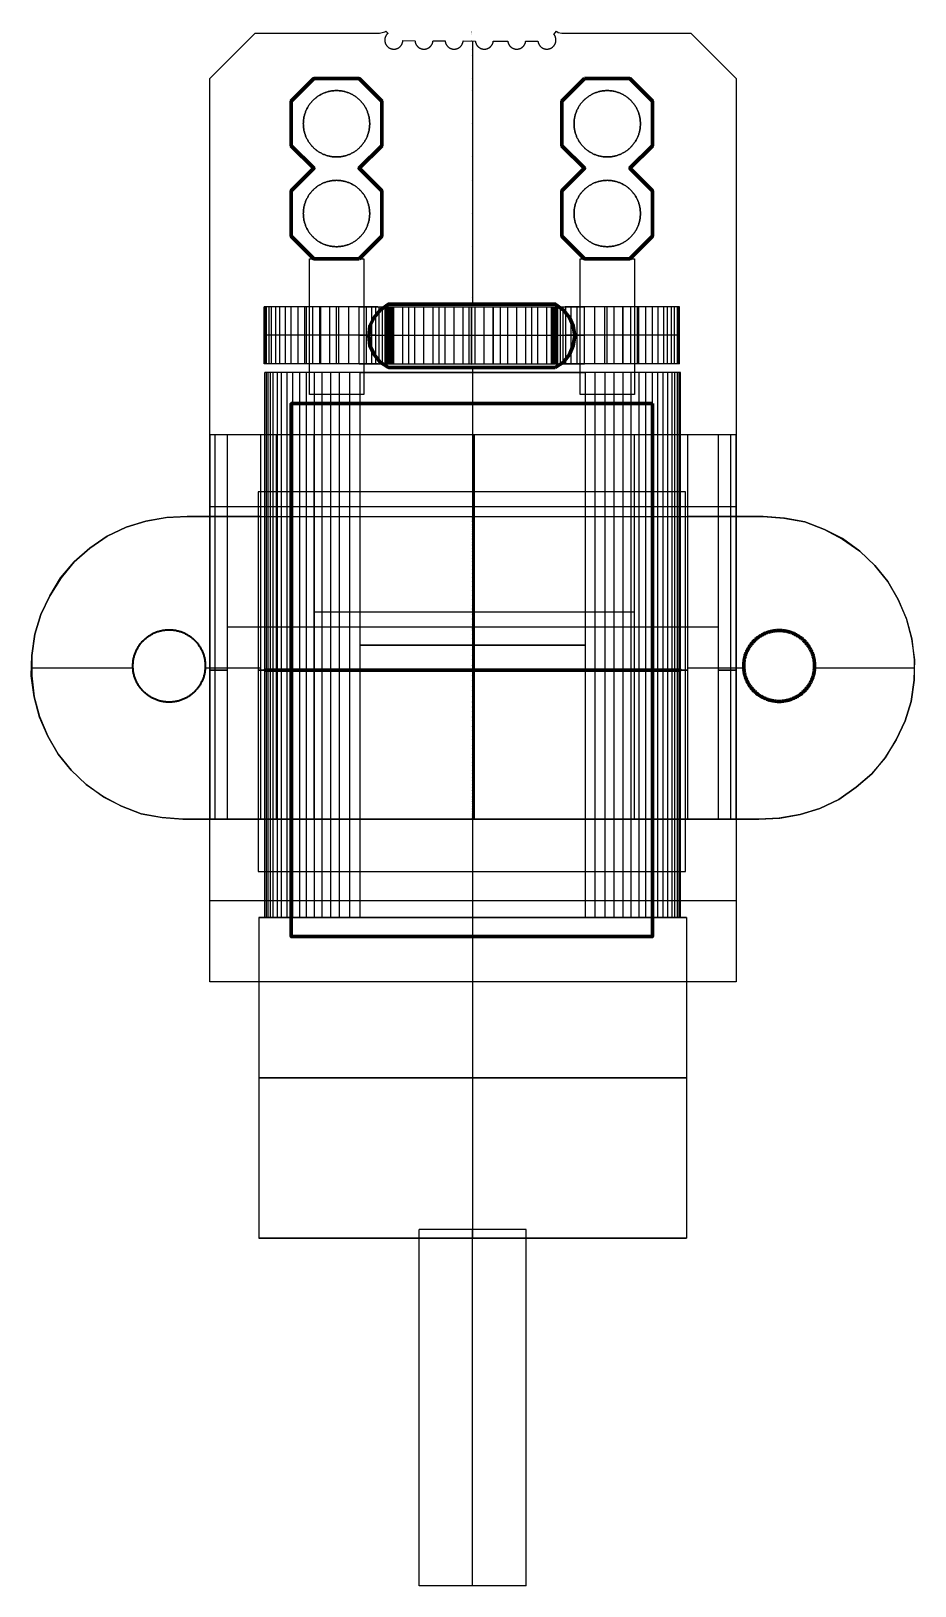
# Model space of a CAD drawing. Header units: millimetres. Extents: x -12.4 to 12.4, y -25.7 to 17.9.
import ezdxf

# ---------------------------------------------------------------- set-up
doc = ezdxf.new("R2010")
doc.units = ezdxf.units.MM
doc.layers.add('Default', color=7, linetype='Continuous', true_color=0x000000)

msp = doc.modelspace()

# ---------------------------------------------------------------- linework, layer by layer
at = {"layer": 'Default'}
for points in [[(-2.593, 17.875), (-2.445, 17.918)], [(-2.593, 17.875), (-2.445, 17.918)], [(-2.593, 17.875), (-2.445, 17.918)], [(-2.445, 17.918), (-2.412, 17.937)], [(-2.445, 17.918), (-2.412, 17.937)], [(-2.445, 17.918), (-2.412, 17.937)], [(-2.412, 17.937), (-2.357, 17.877)], [(-2.412, 17.937), (-2.357, 17.877)], [(-2.412, 17.937), (-2.357, 17.877)], [(2.304, 17.844), (2.377, 17.934)], [(2.304, 17.844), (2.377, 17.934)], [(2.304, 17.844), (2.377, 17.934)], [(2.377, 17.934), (2.424, 17.896)], [(2.377, 17.934), (2.424, 17.896)], [(2.377, 17.934), (2.424, 17.896)], [(2.424, 17.896), (2.529, 17.875)], [(2.424, 17.896), (2.529, 17.875)], [(2.424, 17.896), (2.529, 17.875)], [(-7.355, 16.605), (-6.085, 17.875)], [(-7.355, 16.605), (-6.085, 17.875)], [(-7.355, 16.605), (-6.085, 17.875)], [(-6.085, 17.875), (-2.593, 17.875)], [(-6.085, 17.875), (-2.593, 17.875)], [(-6.085, 17.875), (-2.593, 17.875)], [(-2.357, 17.877), (-2.362, 17.872), (-2.367, 17.868), (-2.372, 17.863), (-2.376, 17.858), (-2.381, 17.853), (-2.385, 17.848), (-2.389, 17.843), (-2.393, 17.838), (-2.397, 17.833), (-2.401, 17.827), (-2.405, 17.821), (-2.408, 17.816), (-2.412, 17.81), (-2.415, 17.804), (-2.418, 17.798), (-2.421, 17.792), (-2.424, 17.786), (-2.426, 17.78), (-2.429, 17.773), (-2.431, 17.767), (-2.433, 17.76), (-2.435, 17.754), (-2.437, 17.747), (-2.439, 17.741), (-2.44, 17.734), (-2.441, 17.727), (-2.442, 17.72), (-2.443, 17.713), (-2.444, 17.706), (-2.444, 17.699), (-2.445, 17.692), (-2.445, 17.685), (-2.445, 17.678), (-2.444, 17.672), (-2.444, 17.665), (-2.443, 17.659), (-2.443, 17.652), (-2.442, 17.646), (-2.441, 17.64), (-2.44, 17.634), (-2.438, 17.627), (-2.437, 17.621), (-2.435, 17.615), (-2.433, 17.609), (-2.431, 17.603), (-2.429, 17.597), (-2.427, 17.592), (-2.425, 17.586), (-2.422, 17.58), (-2.42, 17.575), (-2.417, 17.569), (-2.414, 17.564), (-2.411, 17.558), (-2.408, 17.553), (-2.405, 17.548), (-2.401, 17.543), (-2.398, 17.538), (-2.394, 17.533), (-2.391, 17.528), (-2.387, 17.523), (-2.383, 17.519), (-2.379, 17.514), (-2.375, 17.51), (-2.37, 17.505), (-2.366, 17.501), (-2.362, 17.497), (-2.357, 17.493), (-2.352, 17.489), (-2.348, 17.485), (-2.343, 17.481), (-2.338, 17.478), (-2.333, 17.474), (-2.328, 17.471), (-2.322, 17.468), (-2.317, 17.464), (-2.312, 17.461), (-2.306, 17.459), (-2.301, 17.456), (-2.295, 17.453), (-2.29, 17.451), (-2.284, 17.448), (-2.278, 17.446), (-2.272, 17.444), (-2.266, 17.442), (-2.26, 17.44), (-2.254, 17.439), (-2.248, 17.437), (-2.242, 17.436), (-2.236, 17.435), (-2.229, 17.434), (-2.223, 17.433), (-2.217, 17.432), (-2.21, 17.431), (-2.204, 17.431), (-2.197, 17.431), (-2.191, 17.431), (-2.184, 17.431), (-2.178, 17.431), (-2.172, 17.431), (-2.166, 17.432), (-2.16, 17.433), (-2.153, 17.433), (-2.147, 17.434), (-2.141, 17.436), (-2.135, 17.437), (-2.13, 17.438), (-2.124, 17.44), (-2.118, 17.441), (-2.112, 17.443), (-2.106, 17.445), (-2.101, 17.447), (-2.095, 17.449), (-2.09, 17.452), (-2.084, 17.454), (-2.079, 17.457), (-2.074, 17.459), (-2.068, 17.462), (-2.063, 17.465), (-2.058, 17.468), (-2.053, 17.471), (-2.048, 17.474), (-2.043, 17.478), (-2.039, 17.481), (-2.034, 17.485), (-2.029, 17.488), (-2.025, 17.492), (-2.021, 17.496), (-2.016, 17.5), (-2.012, 17.504), (-2.008, 17.508), (-2.004, 17.513), (-2, 17.517), (-1.996, 17.521), (-1.992, 17.526), (-1.989, 17.531), (-1.985, 17.535), (-1.982, 17.54), (-1.979, 17.545), (-1.975, 17.55), (-1.972, 17.555), (-1.969, 17.56), (-1.967, 17.565), (-1.964, 17.571), (-1.961, 17.576), (-1.959, 17.581), (-1.956, 17.587), (-1.954, 17.592), (-1.952, 17.598), (-1.95, 17.604), (-1.948, 17.609), (-1.946, 17.615), (-1.945, 17.621), (-1.943, 17.627), (-1.942, 17.633), (-1.941, 17.639), (-1.94, 17.645), (-1.939, 17.651), (-1.938, 17.657), (-1.938, 17.663), (-1.937, 17.669)], [(-2.357, 17.877), (-2.362, 17.872), (-2.367, 17.868), (-2.372, 17.863), (-2.376, 17.858), (-2.381, 17.853), (-2.385, 17.848), (-2.389, 17.843), (-2.393, 17.838), (-2.397, 17.833), (-2.401, 17.827), (-2.405, 17.821), (-2.408, 17.816), (-2.412, 17.81), (-2.415, 17.804), (-2.418, 17.798), (-2.421, 17.792), (-2.424, 17.786), (-2.426, 17.78), (-2.429, 17.773), (-2.431, 17.767), (-2.433, 17.76), (-2.435, 17.754), (-2.437, 17.747), (-2.439, 17.741), (-2.44, 17.734), (-2.441, 17.727), (-2.442, 17.72), (-2.443, 17.713), (-2.444, 17.706), (-2.444, 17.699), (-2.445, 17.692), (-2.445, 17.685), (-2.445, 17.678), (-2.444, 17.672), (-2.444, 17.665), (-2.443, 17.659), (-2.443, 17.652), (-2.442, 17.646), (-2.441, 17.64), (-2.44, 17.634), (-2.438, 17.627), (-2.437, 17.621), (-2.435, 17.615), (-2.433, 17.609), (-2.431, 17.603), (-2.429, 17.597), (-2.427, 17.592), (-2.425, 17.586), (-2.422, 17.58), (-2.42, 17.575), (-2.417, 17.569), (-2.414, 17.564), (-2.411, 17.558), (-2.408, 17.553), (-2.405, 17.548), (-2.401, 17.543), (-2.398, 17.538), (-2.394, 17.533), (-2.391, 17.528), (-2.387, 17.523), (-2.383, 17.519), (-2.379, 17.514), (-2.375, 17.51), (-2.37, 17.505), (-2.366, 17.501), (-2.362, 17.497), (-2.357, 17.493), (-2.352, 17.489), (-2.348, 17.485), (-2.343, 17.481), (-2.338, 17.478), (-2.333, 17.474), (-2.328, 17.471), (-2.322, 17.468), (-2.317, 17.464), (-2.312, 17.461), (-2.306, 17.459), (-2.301, 17.456), (-2.295, 17.453), (-2.29, 17.451), (-2.284, 17.448), (-2.278, 17.446), (-2.272, 17.444), (-2.266, 17.442), (-2.26, 17.44), (-2.254, 17.439), (-2.248, 17.437), (-2.242, 17.436), (-2.236, 17.435), (-2.229, 17.434), (-2.223, 17.433), (-2.217, 17.432), (-2.21, 17.431), (-2.204, 17.431), (-2.197, 17.431), (-2.191, 17.431), (-2.184, 17.431), (-2.178, 17.431), (-2.172, 17.431), (-2.166, 17.432), (-2.16, 17.433), (-2.153, 17.433), (-2.147, 17.434), (-2.141, 17.436), (-2.135, 17.437), (-2.13, 17.438), (-2.124, 17.44), (-2.118, 17.441), (-2.112, 17.443), (-2.106, 17.445), (-2.101, 17.447), (-2.095, 17.449), (-2.09, 17.452), (-2.084, 17.454), (-2.079, 17.457), (-2.074, 17.459), (-2.068, 17.462), (-2.063, 17.465), (-2.058, 17.468), (-2.053, 17.471), (-2.048, 17.474), (-2.043, 17.478), (-2.039, 17.481), (-2.034, 17.485), (-2.029, 17.488), (-2.025, 17.492), (-2.021, 17.496), (-2.016, 17.5), (-2.012, 17.504), (-2.008, 17.508), (-2.004, 17.513), (-2, 17.517), (-1.996, 17.521), (-1.992, 17.526), (-1.989, 17.531), (-1.985, 17.535), (-1.982, 17.54), (-1.979, 17.545), (-1.975, 17.55), (-1.972, 17.555), (-1.969, 17.56), (-1.967, 17.565), (-1.964, 17.571), (-1.961, 17.576), (-1.959, 17.581), (-1.956, 17.587), (-1.954, 17.592), (-1.952, 17.598), (-1.95, 17.604), (-1.948, 17.609), (-1.946, 17.615), (-1.945, 17.621), (-1.943, 17.627), (-1.942, 17.633), (-1.941, 17.639), (-1.94, 17.645), (-1.939, 17.651), (-1.938, 17.657), (-1.938, 17.663), (-1.937, 17.669)], [(-2.357, 17.877), (-2.362, 17.872), (-2.367, 17.868), (-2.372, 17.863), (-2.376, 17.858), (-2.381, 17.853), (-2.385, 17.848), (-2.389, 17.843), (-2.393, 17.838), (-2.397, 17.833), (-2.401, 17.827), (-2.405, 17.821), (-2.408, 17.816), (-2.412, 17.81), (-2.415, 17.804), (-2.418, 17.798), (-2.421, 17.792), (-2.424, 17.786), (-2.426, 17.78), (-2.429, 17.773), (-2.431, 17.767), (-2.433, 17.76), (-2.435, 17.754), (-2.437, 17.747), (-2.439, 17.741), (-2.44, 17.734), (-2.441, 17.727), (-2.442, 17.72), (-2.443, 17.713), (-2.444, 17.706), (-2.444, 17.699), (-2.445, 17.692), (-2.445, 17.685), (-2.445, 17.678), (-2.444, 17.672), (-2.444, 17.665), (-2.443, 17.659), (-2.443, 17.652), (-2.442, 17.646), (-2.441, 17.64), (-2.44, 17.634), (-2.438, 17.627), (-2.437, 17.621), (-2.435, 17.615), (-2.433, 17.609), (-2.431, 17.603), (-2.429, 17.597), (-2.427, 17.592), (-2.425, 17.586), (-2.422, 17.58), (-2.42, 17.575), (-2.417, 17.569), (-2.414, 17.564), (-2.411, 17.558), (-2.408, 17.553), (-2.405, 17.548), (-2.401, 17.543), (-2.398, 17.538), (-2.394, 17.533), (-2.391, 17.528), (-2.387, 17.523), (-2.383, 17.519), (-2.379, 17.514), (-2.375, 17.51), (-2.37, 17.505), (-2.366, 17.501), (-2.362, 17.497), (-2.357, 17.493), (-2.352, 17.489), (-2.348, 17.485), (-2.343, 17.481), (-2.338, 17.478), (-2.333, 17.474), (-2.328, 17.471), (-2.322, 17.468), (-2.317, 17.464), (-2.312, 17.461), (-2.306, 17.459), (-2.301, 17.456), (-2.295, 17.453), (-2.29, 17.451), (-2.284, 17.448), (-2.278, 17.446), (-2.272, 17.444), (-2.266, 17.442), (-2.26, 17.44), (-2.254, 17.439), (-2.248, 17.437), (-2.242, 17.436), (-2.236, 17.435), (-2.229, 17.434), (-2.223, 17.433), (-2.217, 17.432), (-2.21, 17.431), (-2.204, 17.431), (-2.197, 17.431), (-2.191, 17.431), (-2.184, 17.431), (-2.178, 17.431), (-2.172, 17.431), (-2.166, 17.432), (-2.16, 17.433), (-2.153, 17.433), (-2.147, 17.434), (-2.141, 17.436), (-2.135, 17.437), (-2.13, 17.438), (-2.124, 17.44), (-2.118, 17.441), (-2.112, 17.443), (-2.106, 17.445), (-2.101, 17.447), (-2.095, 17.449), (-2.09, 17.452), (-2.084, 17.454), (-2.079, 17.457), (-2.074, 17.459), (-2.068, 17.462), (-2.063, 17.465), (-2.058, 17.468), (-2.053, 17.471), (-2.048, 17.474), (-2.043, 17.478), (-2.039, 17.481), (-2.034, 17.485), (-2.029, 17.488), (-2.025, 17.492), (-2.021, 17.496), (-2.016, 17.5), (-2.012, 17.504), (-2.008, 17.508), (-2.004, 17.513), (-2, 17.517), (-1.996, 17.521), (-1.992, 17.526), (-1.989, 17.531), (-1.985, 17.535), (-1.982, 17.54), (-1.979, 17.545), (-1.975, 17.55), (-1.972, 17.555), (-1.969, 17.56), (-1.967, 17.565), (-1.964, 17.571), (-1.961, 17.576), (-1.959, 17.581), (-1.956, 17.587), (-1.954, 17.592), (-1.952, 17.598), (-1.95, 17.604), (-1.948, 17.609), (-1.946, 17.615), (-1.945, 17.621), (-1.943, 17.627), (-1.942, 17.633), (-1.941, 17.639), (-1.94, 17.645), (-1.939, 17.651), (-1.938, 17.657), (-1.938, 17.663), (-1.937, 17.669)], [(-1.937, 17.669), (-1.598, 17.668)], [(-1.937, 17.669), (-1.598, 17.668)], [(-1.937, 17.669), (-1.598, 17.668)], [(-1.598, 17.668), (-1.597, 17.661), (-1.596, 17.655), (-1.596, 17.649), (-1.595, 17.643), (-1.594, 17.637), (-1.592, 17.631), (-1.591, 17.625), (-1.59, 17.619), (-1.588, 17.614), (-1.586, 17.608), (-1.584, 17.602), (-1.582, 17.597), (-1.58, 17.591), (-1.578, 17.586), (-1.576, 17.58), (-1.573, 17.575), (-1.57, 17.57), (-1.568, 17.564), (-1.565, 17.559), (-1.562, 17.554), (-1.559, 17.549), (-1.556, 17.544), (-1.552, 17.539), (-1.549, 17.535), (-1.545, 17.53), (-1.542, 17.525), (-1.538, 17.521), (-1.534, 17.516), (-1.53, 17.512), (-1.526, 17.508), (-1.522, 17.504), (-1.518, 17.5), (-1.514, 17.496), (-1.509, 17.492), (-1.505, 17.488), (-1.5, 17.484), (-1.496, 17.481), (-1.491, 17.477), (-1.486, 17.474), (-1.481, 17.471), (-1.476, 17.468), (-1.471, 17.465), (-1.466, 17.462), (-1.461, 17.459), (-1.455, 17.456), (-1.45, 17.454), (-1.445, 17.451), (-1.439, 17.449), (-1.434, 17.447), (-1.428, 17.445), (-1.422, 17.443), (-1.417, 17.441), (-1.411, 17.44), (-1.405, 17.438), (-1.399, 17.437), (-1.393, 17.436), (-1.387, 17.434), (-1.381, 17.433), (-1.375, 17.433), (-1.369, 17.432), (-1.363, 17.431), (-1.357, 17.431), (-1.35, 17.431), (-1.344, 17.431), (-1.338, 17.431), (-1.332, 17.431), (-1.325, 17.431), (-1.319, 17.432), (-1.313, 17.433), (-1.307, 17.433), (-1.301, 17.434), (-1.295, 17.435), (-1.289, 17.437), (-1.283, 17.438), (-1.278, 17.44), (-1.272, 17.441), (-1.266, 17.443), (-1.261, 17.445), (-1.255, 17.447), (-1.25, 17.449), (-1.244, 17.451), (-1.239, 17.454), (-1.233, 17.456), (-1.228, 17.459), (-1.223, 17.461), (-1.218, 17.464), (-1.213, 17.467), (-1.208, 17.47), (-1.203, 17.473), (-1.198, 17.477), (-1.193, 17.48), (-1.189, 17.484), (-1.184, 17.487), (-1.18, 17.491), (-1.175, 17.495), (-1.171, 17.499), (-1.167, 17.503), (-1.163, 17.507), (-1.159, 17.511), (-1.155, 17.515), (-1.151, 17.52), (-1.147, 17.524), (-1.144, 17.529), (-1.14, 17.533), (-1.137, 17.538), (-1.133, 17.543), (-1.13, 17.548), (-1.127, 17.553), (-1.124, 17.558), (-1.121, 17.563), (-1.119, 17.568), (-1.116, 17.573), (-1.113, 17.578), (-1.111, 17.584), (-1.109, 17.589), (-1.107, 17.595), (-1.104, 17.6), (-1.103, 17.606), (-1.101, 17.612), (-1.099, 17.617), (-1.098, 17.623), (-1.096, 17.629), (-1.095, 17.635), (-1.094, 17.641), (-1.093, 17.647), (-1.092, 17.653), (-1.091, 17.659), (-1.091, 17.665)], [(-1.598, 17.668), (-1.597, 17.661), (-1.596, 17.655), (-1.596, 17.649), (-1.595, 17.643), (-1.594, 17.637), (-1.592, 17.631), (-1.591, 17.625), (-1.59, 17.619), (-1.588, 17.614), (-1.586, 17.608), (-1.584, 17.602), (-1.582, 17.597), (-1.58, 17.591), (-1.578, 17.586), (-1.576, 17.58), (-1.573, 17.575), (-1.57, 17.57), (-1.568, 17.564), (-1.565, 17.559), (-1.562, 17.554), (-1.559, 17.549), (-1.556, 17.544), (-1.552, 17.539), (-1.549, 17.535), (-1.545, 17.53), (-1.542, 17.525), (-1.538, 17.521), (-1.534, 17.516), (-1.53, 17.512), (-1.526, 17.508), (-1.522, 17.504), (-1.518, 17.5), (-1.514, 17.496), (-1.509, 17.492), (-1.505, 17.488), (-1.5, 17.484), (-1.496, 17.481), (-1.491, 17.477), (-1.486, 17.474), (-1.481, 17.471), (-1.476, 17.468), (-1.471, 17.465), (-1.466, 17.462), (-1.461, 17.459), (-1.455, 17.456), (-1.45, 17.454), (-1.445, 17.451), (-1.439, 17.449), (-1.434, 17.447), (-1.428, 17.445), (-1.422, 17.443), (-1.417, 17.441), (-1.411, 17.44), (-1.405, 17.438), (-1.399, 17.437), (-1.393, 17.436), (-1.387, 17.434), (-1.381, 17.433), (-1.375, 17.433), (-1.369, 17.432), (-1.363, 17.431), (-1.357, 17.431), (-1.35, 17.431), (-1.344, 17.431), (-1.338, 17.431), (-1.332, 17.431), (-1.325, 17.431), (-1.319, 17.432), (-1.313, 17.433), (-1.307, 17.433), (-1.301, 17.434), (-1.295, 17.435), (-1.289, 17.437), (-1.283, 17.438), (-1.278, 17.44), (-1.272, 17.441), (-1.266, 17.443), (-1.261, 17.445), (-1.255, 17.447), (-1.25, 17.449), (-1.244, 17.451), (-1.239, 17.454), (-1.233, 17.456), (-1.228, 17.459), (-1.223, 17.461), (-1.218, 17.464), (-1.213, 17.467), (-1.208, 17.47), (-1.203, 17.473), (-1.198, 17.477), (-1.193, 17.48), (-1.189, 17.484), (-1.184, 17.487), (-1.18, 17.491), (-1.175, 17.495), (-1.171, 17.499), (-1.167, 17.503), (-1.163, 17.507), (-1.159, 17.511), (-1.155, 17.515), (-1.151, 17.52), (-1.147, 17.524), (-1.144, 17.529), (-1.14, 17.533), (-1.137, 17.538), (-1.133, 17.543), (-1.13, 17.548), (-1.127, 17.553), (-1.124, 17.558), (-1.121, 17.563), (-1.119, 17.568), (-1.116, 17.573), (-1.113, 17.578), (-1.111, 17.584), (-1.109, 17.589), (-1.107, 17.595), (-1.104, 17.6), (-1.103, 17.606), (-1.101, 17.612), (-1.099, 17.617), (-1.098, 17.623), (-1.096, 17.629), (-1.095, 17.635), (-1.094, 17.641), (-1.093, 17.647), (-1.092, 17.653), (-1.091, 17.659), (-1.091, 17.665)], [(-1.598, 17.668), (-1.597, 17.661), (-1.596, 17.655), (-1.596, 17.649), (-1.595, 17.643), (-1.594, 17.637), (-1.592, 17.631), (-1.591, 17.625), (-1.59, 17.619), (-1.588, 17.614), (-1.586, 17.608), (-1.584, 17.602), (-1.582, 17.597), (-1.58, 17.591), (-1.578, 17.586), (-1.576, 17.58), (-1.573, 17.575), (-1.57, 17.57), (-1.568, 17.564), (-1.565, 17.559), (-1.562, 17.554), (-1.559, 17.549), (-1.556, 17.544), (-1.552, 17.539), (-1.549, 17.535), (-1.545, 17.53), (-1.542, 17.525), (-1.538, 17.521), (-1.534, 17.516), (-1.53, 17.512), (-1.526, 17.508), (-1.522, 17.504), (-1.518, 17.5), (-1.514, 17.496), (-1.509, 17.492), (-1.505, 17.488), (-1.5, 17.484), (-1.496, 17.481), (-1.491, 17.477), (-1.486, 17.474), (-1.481, 17.471), (-1.476, 17.468), (-1.471, 17.465), (-1.466, 17.462), (-1.461, 17.459), (-1.455, 17.456), (-1.45, 17.454), (-1.445, 17.451), (-1.439, 17.449), (-1.434, 17.447), (-1.428, 17.445), (-1.422, 17.443), (-1.417, 17.441), (-1.411, 17.44), (-1.405, 17.438), (-1.399, 17.437), (-1.393, 17.436), (-1.387, 17.434), (-1.381, 17.433), (-1.375, 17.433), (-1.369, 17.432), (-1.363, 17.431), (-1.357, 17.431), (-1.35, 17.431), (-1.344, 17.431), (-1.338, 17.431), (-1.332, 17.431), (-1.325, 17.431), (-1.319, 17.432), (-1.313, 17.433), (-1.307, 17.433), (-1.301, 17.434), (-1.295, 17.435), (-1.289, 17.437), (-1.283, 17.438), (-1.278, 17.44), (-1.272, 17.441), (-1.266, 17.443), (-1.261, 17.445), (-1.255, 17.447), (-1.25, 17.449), (-1.244, 17.451), (-1.239, 17.454), (-1.233, 17.456), (-1.228, 17.459), (-1.223, 17.461), (-1.218, 17.464), (-1.213, 17.467), (-1.208, 17.47), (-1.203, 17.473), (-1.198, 17.477), (-1.193, 17.48), (-1.189, 17.484), (-1.184, 17.487), (-1.18, 17.491), (-1.175, 17.495), (-1.171, 17.499), (-1.167, 17.503), (-1.163, 17.507), (-1.159, 17.511), (-1.155, 17.515), (-1.151, 17.52), (-1.147, 17.524), (-1.144, 17.529), (-1.14, 17.533), (-1.137, 17.538), (-1.133, 17.543), (-1.13, 17.548), (-1.127, 17.553), (-1.124, 17.558), (-1.121, 17.563), (-1.119, 17.568), (-1.116, 17.573), (-1.113, 17.578), (-1.111, 17.584), (-1.109, 17.589), (-1.107, 17.595), (-1.104, 17.6), (-1.103, 17.606), (-1.101, 17.612), (-1.099, 17.617), (-1.098, 17.623), (-1.096, 17.629), (-1.095, 17.635), (-1.094, 17.641), (-1.093, 17.647), (-1.092, 17.653), (-1.091, 17.659), (-1.091, 17.665)], [(-1.091, 17.665), (-0.751, 17.663)], [(-1.091, 17.665), (-0.751, 17.663)], [(-1.091, 17.665), (-0.751, 17.663)], [(-0.751, 17.663), (-0.75, 17.657), (-0.749, 17.651), (-0.748, 17.645), (-0.747, 17.639), (-0.746, 17.633), (-0.745, 17.627), (-0.744, 17.622), (-0.742, 17.616), (-0.74, 17.61), (-0.738, 17.605), (-0.737, 17.599), (-0.734, 17.593), (-0.732, 17.588), (-0.73, 17.583), (-0.728, 17.577), (-0.725, 17.572), (-0.722, 17.567), (-0.72, 17.562), (-0.717, 17.557), (-0.714, 17.552), (-0.711, 17.547), (-0.707, 17.542), (-0.704, 17.537), (-0.701, 17.532), (-0.697, 17.528), (-0.694, 17.523), (-0.69, 17.519), (-0.686, 17.515), (-0.682, 17.51), (-0.678, 17.506), (-0.674, 17.502), (-0.67, 17.498), (-0.665, 17.494), (-0.661, 17.491), (-0.657, 17.487), (-0.652, 17.483), (-0.647, 17.48), (-0.643, 17.476), (-0.638, 17.473), (-0.633, 17.47), (-0.628, 17.467), (-0.623, 17.464), (-0.618, 17.461), (-0.613, 17.458), (-0.608, 17.456), (-0.602, 17.453), (-0.597, 17.451), (-0.592, 17.449), (-0.586, 17.447), (-0.581, 17.445), (-0.575, 17.443), (-0.569, 17.441), (-0.564, 17.439), (-0.558, 17.438), (-0.552, 17.437), (-0.546, 17.435), (-0.54, 17.434), (-0.534, 17.433), (-0.528, 17.433), (-0.522, 17.432), (-0.516, 17.431), (-0.51, 17.431), (-0.504, 17.431), (-0.497, 17.431), (-0.491, 17.431), (-0.485, 17.431), (-0.479, 17.431), (-0.473, 17.432), (-0.467, 17.433), (-0.461, 17.433), (-0.455, 17.434), (-0.449, 17.435), (-0.443, 17.437), (-0.437, 17.438), (-0.432, 17.439), (-0.426, 17.441), (-0.42, 17.443), (-0.415, 17.444), (-0.409, 17.446), (-0.404, 17.449), (-0.398, 17.451), (-0.393, 17.453), (-0.388, 17.456), (-0.383, 17.458), (-0.378, 17.461), (-0.372, 17.464), (-0.367, 17.466), (-0.363, 17.469), (-0.358, 17.473), (-0.353, 17.476), (-0.348, 17.479), (-0.344, 17.483), (-0.339, 17.486), (-0.335, 17.49), (-0.33, 17.493), (-0.326, 17.497), (-0.322, 17.501), (-0.318, 17.505), (-0.314, 17.509), (-0.31, 17.514), (-0.306, 17.518), (-0.302, 17.522), (-0.299, 17.527), (-0.295, 17.531), (-0.292, 17.536), (-0.288, 17.541), (-0.285, 17.545), (-0.282, 17.55), (-0.279, 17.555), (-0.276, 17.56), (-0.273, 17.565), (-0.271, 17.57), (-0.268, 17.575), (-0.266, 17.581), (-0.263, 17.586), (-0.261, 17.591), (-0.259, 17.597), (-0.257, 17.602), (-0.255, 17.608), (-0.253, 17.614), (-0.252, 17.619), (-0.25, 17.625), (-0.249, 17.631), (-0.248, 17.637), (-0.247, 17.643), (-0.246, 17.649), (-0.245, 17.655), (-0.245, 17.661)], [(-0.751, 17.663), (-0.75, 17.657), (-0.749, 17.651), (-0.748, 17.645), (-0.747, 17.639), (-0.746, 17.633), (-0.745, 17.627), (-0.744, 17.622), (-0.742, 17.616), (-0.74, 17.61), (-0.738, 17.605), (-0.737, 17.599), (-0.734, 17.593), (-0.732, 17.588), (-0.73, 17.583), (-0.728, 17.577), (-0.725, 17.572), (-0.722, 17.567), (-0.72, 17.562), (-0.717, 17.557), (-0.714, 17.552), (-0.711, 17.547), (-0.707, 17.542), (-0.704, 17.537), (-0.701, 17.532), (-0.697, 17.528), (-0.694, 17.523), (-0.69, 17.519), (-0.686, 17.515), (-0.682, 17.51), (-0.678, 17.506), (-0.674, 17.502), (-0.67, 17.498), (-0.665, 17.494), (-0.661, 17.491), (-0.657, 17.487), (-0.652, 17.483), (-0.647, 17.48), (-0.643, 17.476), (-0.638, 17.473), (-0.633, 17.47), (-0.628, 17.467), (-0.623, 17.464), (-0.618, 17.461), (-0.613, 17.458), (-0.608, 17.456), (-0.602, 17.453), (-0.597, 17.451), (-0.592, 17.449), (-0.586, 17.447), (-0.581, 17.445), (-0.575, 17.443), (-0.569, 17.441), (-0.564, 17.439), (-0.558, 17.438), (-0.552, 17.437), (-0.546, 17.435), (-0.54, 17.434), (-0.534, 17.433), (-0.528, 17.433), (-0.522, 17.432), (-0.516, 17.431), (-0.51, 17.431), (-0.504, 17.431), (-0.497, 17.431), (-0.491, 17.431), (-0.485, 17.431), (-0.479, 17.431), (-0.473, 17.432), (-0.467, 17.433), (-0.461, 17.433), (-0.455, 17.434), (-0.449, 17.435), (-0.443, 17.437), (-0.437, 17.438), (-0.432, 17.439), (-0.426, 17.441), (-0.42, 17.443), (-0.415, 17.444), (-0.409, 17.446), (-0.404, 17.449), (-0.398, 17.451), (-0.393, 17.453), (-0.388, 17.456), (-0.383, 17.458), (-0.378, 17.461), (-0.372, 17.464), (-0.367, 17.466), (-0.363, 17.469), (-0.358, 17.473), (-0.353, 17.476), (-0.348, 17.479), (-0.344, 17.483), (-0.339, 17.486), (-0.335, 17.49), (-0.33, 17.493), (-0.326, 17.497), (-0.322, 17.501), (-0.318, 17.505), (-0.314, 17.509), (-0.31, 17.514), (-0.306, 17.518), (-0.302, 17.522), (-0.299, 17.527), (-0.295, 17.531), (-0.292, 17.536), (-0.288, 17.541), (-0.285, 17.545), (-0.282, 17.55), (-0.279, 17.555), (-0.276, 17.56), (-0.273, 17.565), (-0.271, 17.57), (-0.268, 17.575), (-0.266, 17.581), (-0.263, 17.586), (-0.261, 17.591), (-0.259, 17.597), (-0.257, 17.602), (-0.255, 17.608), (-0.253, 17.614), (-0.252, 17.619), (-0.25, 17.625), (-0.249, 17.631), (-0.248, 17.637), (-0.247, 17.643), (-0.246, 17.649), (-0.245, 17.655), (-0.245, 17.661)], [(-0.751, 17.663), (-0.75, 17.657), (-0.749, 17.651), (-0.748, 17.645), (-0.747, 17.639), (-0.746, 17.633), (-0.745, 17.627), (-0.744, 17.622), (-0.742, 17.616), (-0.74, 17.61), (-0.738, 17.605), (-0.737, 17.599), (-0.734, 17.593), (-0.732, 17.588), (-0.73, 17.583), (-0.728, 17.577), (-0.725, 17.572), (-0.722, 17.567), (-0.72, 17.562), (-0.717, 17.557), (-0.714, 17.552), (-0.711, 17.547), (-0.707, 17.542), (-0.704, 17.537), (-0.701, 17.532), (-0.697, 17.528), (-0.694, 17.523), (-0.69, 17.519), (-0.686, 17.515), (-0.682, 17.51), (-0.678, 17.506), (-0.674, 17.502), (-0.67, 17.498), (-0.665, 17.494), (-0.661, 17.491), (-0.657, 17.487), (-0.652, 17.483), (-0.647, 17.48), (-0.643, 17.476), (-0.638, 17.473), (-0.633, 17.47), (-0.628, 17.467), (-0.623, 17.464), (-0.618, 17.461), (-0.613, 17.458), (-0.608, 17.456), (-0.602, 17.453), (-0.597, 17.451), (-0.592, 17.449), (-0.586, 17.447), (-0.581, 17.445), (-0.575, 17.443), (-0.569, 17.441), (-0.564, 17.439), (-0.558, 17.438), (-0.552, 17.437), (-0.546, 17.435), (-0.54, 17.434), (-0.534, 17.433), (-0.528, 17.433), (-0.522, 17.432), (-0.516, 17.431), (-0.51, 17.431), (-0.504, 17.431), (-0.497, 17.431), (-0.491, 17.431), (-0.485, 17.431), (-0.479, 17.431), (-0.473, 17.432), (-0.467, 17.433), (-0.461, 17.433), (-0.455, 17.434), (-0.449, 17.435), (-0.443, 17.437), (-0.437, 17.438), (-0.432, 17.439), (-0.426, 17.441), (-0.42, 17.443), (-0.415, 17.444), (-0.409, 17.446), (-0.404, 17.449), (-0.398, 17.451), (-0.393, 17.453), (-0.388, 17.456), (-0.383, 17.458), (-0.378, 17.461), (-0.372, 17.464), (-0.367, 17.466), (-0.363, 17.469), (-0.358, 17.473), (-0.353, 17.476), (-0.348, 17.479), (-0.344, 17.483), (-0.339, 17.486), (-0.335, 17.49), (-0.33, 17.493), (-0.326, 17.497), (-0.322, 17.501), (-0.318, 17.505), (-0.314, 17.509), (-0.31, 17.514), (-0.306, 17.518), (-0.302, 17.522), (-0.299, 17.527), (-0.295, 17.531), (-0.292, 17.536), (-0.288, 17.541), (-0.285, 17.545), (-0.282, 17.55), (-0.279, 17.555), (-0.276, 17.56), (-0.273, 17.565), (-0.271, 17.57), (-0.268, 17.575), (-0.266, 17.581), (-0.263, 17.586), (-0.261, 17.591), (-0.259, 17.597), (-0.257, 17.602), (-0.255, 17.608), (-0.253, 17.614), (-0.252, 17.619), (-0.25, 17.625), (-0.249, 17.631), (-0.248, 17.637), (-0.247, 17.643), (-0.246, 17.649), (-0.245, 17.655), (-0.245, 17.661)], [(-0.245, 17.661), (0.097, 17.659)], [(-0.245, 17.661), (0.097, 17.659)], [(-0.245, 17.661), (0.097, 17.659)], [(0.021, 17.659), (0.021, 10.276)], [(0.021, 17.659), (0.021, 10.276)], [(0.097, 17.659), (0.097, 17.653), (0.098, 17.647), (0.099, 17.641), (0.1, 17.635), (0.101, 17.629), (0.103, 17.624), (0.104, 17.618), (0.106, 17.612), (0.107, 17.607), (0.109, 17.601), (0.111, 17.596), (0.113, 17.59), (0.116, 17.585), (0.118, 17.58), (0.12, 17.574), (0.123, 17.569), (0.126, 17.564), (0.129, 17.559), (0.131, 17.554), (0.134, 17.549), (0.138, 17.544), (0.141, 17.54), (0.144, 17.535), (0.148, 17.53), (0.151, 17.526), (0.155, 17.521), (0.158, 17.517), (0.162, 17.513), (0.166, 17.509), (0.17, 17.505), (0.174, 17.501), (0.178, 17.497), (0.183, 17.493), (0.187, 17.489), (0.192, 17.486), (0.196, 17.482), (0.201, 17.479), (0.205, 17.475), (0.21, 17.472), (0.215, 17.469), (0.22, 17.466), (0.225, 17.463), (0.23, 17.461), (0.235, 17.458), (0.24, 17.455), (0.245, 17.453), (0.251, 17.451), (0.256, 17.448), (0.262, 17.446), (0.267, 17.444), (0.273, 17.443), (0.278, 17.441), (0.284, 17.439), (0.29, 17.438), (0.295, 17.436), (0.301, 17.435), (0.307, 17.434), (0.313, 17.433), (0.319, 17.433), (0.325, 17.432), (0.331, 17.431), (0.337, 17.431), (0.343, 17.431), (0.349, 17.431), (0.355, 17.431), (0.361, 17.431), (0.367, 17.431), (0.373, 17.432), (0.379, 17.433), (0.385, 17.433), (0.391, 17.434), (0.397, 17.435), (0.403, 17.436), (0.409, 17.438), (0.414, 17.439), (0.42, 17.441), (0.425, 17.442), (0.431, 17.444), (0.436, 17.446), (0.442, 17.448), (0.447, 17.45), (0.452, 17.453), (0.458, 17.455), (0.463, 17.457), (0.468, 17.46), (0.473, 17.463), (0.478, 17.466), (0.483, 17.469), (0.488, 17.472), (0.492, 17.475), (0.497, 17.478), (0.502, 17.481), (0.506, 17.485), (0.511, 17.488), (0.515, 17.492), (0.519, 17.496), (0.523, 17.5), (0.527, 17.504), (0.531, 17.508), (0.535, 17.512), (0.539, 17.516), (0.543, 17.52), (0.546, 17.525), (0.55, 17.529), (0.553, 17.534), (0.557, 17.538), (0.56, 17.543), (0.563, 17.548), (0.566, 17.553), (0.569, 17.557), (0.572, 17.562), (0.575, 17.567), (0.577, 17.573), (0.58, 17.578), (0.582, 17.583), (0.584, 17.588), (0.586, 17.594), (0.588, 17.599), (0.59, 17.605), (0.592, 17.61), (0.594, 17.616), (0.595, 17.621), (0.597, 17.627), (0.598, 17.633), (0.599, 17.639), (0.6, 17.644), (0.601, 17.65), (0.602, 17.656)], [(0.097, 17.659), (0.097, 17.653), (0.098, 17.647), (0.099, 17.641), (0.1, 17.635), (0.101, 17.629), (0.103, 17.624), (0.104, 17.618), (0.106, 17.612), (0.107, 17.607), (0.109, 17.601), (0.111, 17.596), (0.113, 17.59), (0.116, 17.585), (0.118, 17.58), (0.12, 17.574), (0.123, 17.569), (0.126, 17.564), (0.129, 17.559), (0.131, 17.554), (0.134, 17.549), (0.138, 17.544), (0.141, 17.54), (0.144, 17.535), (0.148, 17.53), (0.151, 17.526), (0.155, 17.521), (0.158, 17.517), (0.162, 17.513), (0.166, 17.509), (0.17, 17.505), (0.174, 17.501), (0.178, 17.497), (0.183, 17.493), (0.187, 17.489), (0.192, 17.486), (0.196, 17.482), (0.201, 17.479), (0.205, 17.475), (0.21, 17.472), (0.215, 17.469), (0.22, 17.466), (0.225, 17.463), (0.23, 17.461), (0.235, 17.458), (0.24, 17.455), (0.245, 17.453), (0.251, 17.451), (0.256, 17.448), (0.262, 17.446), (0.267, 17.444), (0.273, 17.443), (0.278, 17.441), (0.284, 17.439), (0.29, 17.438), (0.295, 17.436), (0.301, 17.435), (0.307, 17.434), (0.313, 17.433), (0.319, 17.433), (0.325, 17.432), (0.331, 17.431), (0.337, 17.431), (0.343, 17.431), (0.349, 17.431), (0.355, 17.431), (0.361, 17.431), (0.367, 17.431), (0.373, 17.432), (0.379, 17.433), (0.385, 17.433), (0.391, 17.434), (0.397, 17.435), (0.403, 17.436), (0.409, 17.438), (0.414, 17.439), (0.42, 17.441), (0.425, 17.442), (0.431, 17.444), (0.436, 17.446), (0.442, 17.448), (0.447, 17.45), (0.452, 17.453), (0.458, 17.455), (0.463, 17.457), (0.468, 17.46), (0.473, 17.463), (0.478, 17.466), (0.483, 17.469), (0.488, 17.472), (0.492, 17.475), (0.497, 17.478), (0.502, 17.481), (0.506, 17.485), (0.511, 17.488), (0.515, 17.492), (0.519, 17.496), (0.523, 17.5), (0.527, 17.504), (0.531, 17.508), (0.535, 17.512), (0.539, 17.516), (0.543, 17.52), (0.546, 17.525), (0.55, 17.529), (0.553, 17.534), (0.557, 17.538), (0.56, 17.543), (0.563, 17.548), (0.566, 17.553), (0.569, 17.557), (0.572, 17.562), (0.575, 17.567), (0.577, 17.573), (0.58, 17.578), (0.582, 17.583), (0.584, 17.588), (0.586, 17.594), (0.588, 17.599), (0.59, 17.605), (0.592, 17.61), (0.594, 17.616), (0.595, 17.621), (0.597, 17.627), (0.598, 17.633), (0.599, 17.639), (0.6, 17.644), (0.601, 17.65), (0.602, 17.656)], [(0.097, 17.659), (0.097, 17.653), (0.098, 17.647), (0.099, 17.641), (0.1, 17.635), (0.101, 17.629), (0.103, 17.624), (0.104, 17.618), (0.106, 17.612), (0.107, 17.607), (0.109, 17.601), (0.111, 17.596), (0.113, 17.59), (0.116, 17.585), (0.118, 17.58), (0.12, 17.574), (0.123, 17.569), (0.126, 17.564), (0.129, 17.559), (0.131, 17.554), (0.134, 17.549), (0.138, 17.544), (0.141, 17.54), (0.144, 17.535), (0.148, 17.53), (0.151, 17.526), (0.155, 17.521), (0.158, 17.517), (0.162, 17.513), (0.166, 17.509), (0.17, 17.505), (0.174, 17.501), (0.178, 17.497), (0.183, 17.493), (0.187, 17.489), (0.192, 17.486), (0.196, 17.482), (0.201, 17.479), (0.205, 17.475), (0.21, 17.472), (0.215, 17.469), (0.22, 17.466), (0.225, 17.463), (0.23, 17.461), (0.235, 17.458), (0.24, 17.455), (0.245, 17.453), (0.251, 17.451), (0.256, 17.448), (0.262, 17.446), (0.267, 17.444), (0.273, 17.443), (0.278, 17.441), (0.284, 17.439), (0.29, 17.438), (0.295, 17.436), (0.301, 17.435), (0.307, 17.434), (0.313, 17.433), (0.319, 17.433), (0.325, 17.432), (0.331, 17.431), (0.337, 17.431), (0.343, 17.431), (0.349, 17.431), (0.355, 17.431), (0.361, 17.431), (0.367, 17.431), (0.373, 17.432), (0.379, 17.433), (0.385, 17.433), (0.391, 17.434), (0.397, 17.435), (0.403, 17.436), (0.409, 17.438), (0.414, 17.439), (0.42, 17.441), (0.425, 17.442), (0.431, 17.444), (0.436, 17.446), (0.442, 17.448), (0.447, 17.45), (0.452, 17.453), (0.458, 17.455), (0.463, 17.457), (0.468, 17.46), (0.473, 17.463), (0.478, 17.466), (0.483, 17.469), (0.488, 17.472), (0.492, 17.475), (0.497, 17.478), (0.502, 17.481), (0.506, 17.485), (0.511, 17.488), (0.515, 17.492), (0.519, 17.496), (0.523, 17.5), (0.527, 17.504), (0.531, 17.508), (0.535, 17.512), (0.539, 17.516), (0.543, 17.52), (0.546, 17.525), (0.55, 17.529), (0.553, 17.534), (0.557, 17.538), (0.56, 17.543), (0.563, 17.548), (0.566, 17.553), (0.569, 17.557), (0.572, 17.562), (0.575, 17.567), (0.577, 17.573), (0.58, 17.578), (0.582, 17.583), (0.584, 17.588), (0.586, 17.594), (0.588, 17.599), (0.59, 17.605), (0.592, 17.61), (0.594, 17.616), (0.595, 17.621), (0.597, 17.627), (0.598, 17.633), (0.599, 17.639), (0.6, 17.644), (0.601, 17.65), (0.602, 17.656)], [(0.602, 17.656), (1.007, 17.654)], [(0.602, 17.656), (1.007, 17.654)], [(0.602, 17.656), (1.007, 17.654)], [(1.007, 17.654), (1.008, 17.648), (1.009, 17.642), (1.01, 17.637), (1.011, 17.631), (1.012, 17.625), (1.014, 17.619), (1.015, 17.614), (1.017, 17.608), (1.019, 17.603), (1.021, 17.597), (1.023, 17.592), (1.025, 17.587), (1.027, 17.581), (1.03, 17.576), (1.032, 17.571), (1.035, 17.566), (1.037, 17.561), (1.04, 17.556), (1.043, 17.551), (1.046, 17.547), (1.049, 17.542), (1.053, 17.537), (1.056, 17.533), (1.059, 17.528), (1.063, 17.524), (1.067, 17.519), (1.07, 17.515), (1.074, 17.511), (1.078, 17.507), (1.082, 17.503), (1.086, 17.499), (1.09, 17.495), (1.095, 17.492), (1.099, 17.488), (1.103, 17.484), (1.108, 17.481), (1.112, 17.478), (1.117, 17.474), (1.122, 17.471), (1.127, 17.468), (1.131, 17.465), (1.136, 17.463), (1.141, 17.46), (1.146, 17.457), (1.152, 17.455), (1.157, 17.452), (1.162, 17.45), (1.167, 17.448), (1.173, 17.446), (1.178, 17.444), (1.184, 17.442), (1.189, 17.441), (1.195, 17.439), (1.2, 17.438), (1.206, 17.436), (1.212, 17.435), (1.218, 17.434), (1.224, 17.433), (1.229, 17.433), (1.235, 17.432), (1.241, 17.431), (1.247, 17.431), (1.253, 17.431), (1.259, 17.431), (1.265, 17.431), (1.271, 17.431), (1.277, 17.431), (1.283, 17.432), (1.289, 17.432), (1.295, 17.433), (1.301, 17.434), (1.307, 17.435), (1.312, 17.436), (1.318, 17.438), (1.324, 17.439), (1.329, 17.44), (1.335, 17.442), (1.34, 17.444), (1.346, 17.446), (1.351, 17.448), (1.356, 17.45), (1.361, 17.452), (1.367, 17.454), (1.372, 17.457), (1.377, 17.459), (1.382, 17.462), (1.387, 17.465), (1.391, 17.468), (1.396, 17.471), (1.401, 17.474), (1.406, 17.477), (1.41, 17.48), (1.415, 17.484), (1.419, 17.487), (1.423, 17.491), (1.428, 17.494), (1.432, 17.498), (1.436, 17.502), (1.44, 17.506), (1.444, 17.51), (1.448, 17.514), (1.451, 17.518), (1.455, 17.523), (1.458, 17.527), (1.462, 17.531), (1.465, 17.536), (1.468, 17.54), (1.472, 17.545), (1.475, 17.55), (1.478, 17.555), (1.48, 17.559), (1.483, 17.564), (1.486, 17.569), (1.488, 17.575), (1.491, 17.58), (1.493, 17.585), (1.495, 17.59), (1.497, 17.595), (1.499, 17.601), (1.501, 17.606), (1.503, 17.612), (1.504, 17.617), (1.506, 17.623), (1.507, 17.628), (1.508, 17.634), (1.509, 17.64), (1.51, 17.646), (1.511, 17.651)], [(1.007, 17.654), (1.008, 17.648), (1.009, 17.642), (1.01, 17.637), (1.011, 17.631), (1.012, 17.625), (1.014, 17.619), (1.015, 17.614), (1.017, 17.608), (1.019, 17.603), (1.021, 17.597), (1.023, 17.592), (1.025, 17.587), (1.027, 17.581), (1.03, 17.576), (1.032, 17.571), (1.035, 17.566), (1.037, 17.561), (1.04, 17.556), (1.043, 17.551), (1.046, 17.547), (1.049, 17.542), (1.053, 17.537), (1.056, 17.533), (1.059, 17.528), (1.063, 17.524), (1.067, 17.519), (1.07, 17.515), (1.074, 17.511), (1.078, 17.507), (1.082, 17.503), (1.086, 17.499), (1.09, 17.495), (1.095, 17.492), (1.099, 17.488), (1.103, 17.484), (1.108, 17.481), (1.112, 17.478), (1.117, 17.474), (1.122, 17.471), (1.127, 17.468), (1.131, 17.465), (1.136, 17.463), (1.141, 17.46), (1.146, 17.457), (1.152, 17.455), (1.157, 17.452), (1.162, 17.45), (1.167, 17.448), (1.173, 17.446), (1.178, 17.444), (1.184, 17.442), (1.189, 17.441), (1.195, 17.439), (1.2, 17.438), (1.206, 17.436), (1.212, 17.435), (1.218, 17.434), (1.224, 17.433), (1.229, 17.433), (1.235, 17.432), (1.241, 17.431), (1.247, 17.431), (1.253, 17.431), (1.259, 17.431), (1.265, 17.431), (1.271, 17.431), (1.277, 17.431), (1.283, 17.432), (1.289, 17.432), (1.295, 17.433), (1.301, 17.434), (1.307, 17.435), (1.312, 17.436), (1.318, 17.438), (1.324, 17.439), (1.329, 17.44), (1.335, 17.442), (1.34, 17.444), (1.346, 17.446), (1.351, 17.448), (1.356, 17.45), (1.361, 17.452), (1.367, 17.454), (1.372, 17.457), (1.377, 17.459), (1.382, 17.462), (1.387, 17.465), (1.391, 17.468), (1.396, 17.471), (1.401, 17.474), (1.406, 17.477), (1.41, 17.48), (1.415, 17.484), (1.419, 17.487), (1.423, 17.491), (1.428, 17.494), (1.432, 17.498), (1.436, 17.502), (1.44, 17.506), (1.444, 17.51), (1.448, 17.514), (1.451, 17.518), (1.455, 17.523), (1.458, 17.527), (1.462, 17.531), (1.465, 17.536), (1.468, 17.54), (1.472, 17.545), (1.475, 17.55), (1.478, 17.555), (1.48, 17.559), (1.483, 17.564), (1.486, 17.569), (1.488, 17.575), (1.491, 17.58), (1.493, 17.585), (1.495, 17.59), (1.497, 17.595), (1.499, 17.601), (1.501, 17.606), (1.503, 17.612), (1.504, 17.617), (1.506, 17.623), (1.507, 17.628), (1.508, 17.634), (1.509, 17.64), (1.51, 17.646), (1.511, 17.651)], [(1.007, 17.654), (1.008, 17.648), (1.009, 17.642), (1.01, 17.637), (1.011, 17.631), (1.012, 17.625), (1.014, 17.619), (1.015, 17.614), (1.017, 17.608), (1.019, 17.603), (1.021, 17.597), (1.023, 17.592), (1.025, 17.587), (1.027, 17.581), (1.03, 17.576), (1.032, 17.571), (1.035, 17.566), (1.037, 17.561), (1.04, 17.556), (1.043, 17.551), (1.046, 17.547), (1.049, 17.542), (1.053, 17.537), (1.056, 17.533), (1.059, 17.528), (1.063, 17.524), (1.067, 17.519), (1.07, 17.515), (1.074, 17.511), (1.078, 17.507), (1.082, 17.503), (1.086, 17.499), (1.09, 17.495), (1.095, 17.492), (1.099, 17.488), (1.103, 17.484), (1.108, 17.481), (1.112, 17.478), (1.117, 17.474), (1.122, 17.471), (1.127, 17.468), (1.131, 17.465), (1.136, 17.463), (1.141, 17.46), (1.146, 17.457), (1.152, 17.455), (1.157, 17.452), (1.162, 17.45), (1.167, 17.448), (1.173, 17.446), (1.178, 17.444), (1.184, 17.442), (1.189, 17.441), (1.195, 17.439), (1.2, 17.438), (1.206, 17.436), (1.212, 17.435), (1.218, 17.434), (1.224, 17.433), (1.229, 17.433), (1.235, 17.432), (1.241, 17.431), (1.247, 17.431), (1.253, 17.431), (1.259, 17.431), (1.265, 17.431), (1.271, 17.431), (1.277, 17.431), (1.283, 17.432), (1.289, 17.432), (1.295, 17.433), (1.301, 17.434), (1.307, 17.435), (1.312, 17.436), (1.318, 17.438), (1.324, 17.439), (1.329, 17.44), (1.335, 17.442), (1.34, 17.444), (1.346, 17.446), (1.351, 17.448), (1.356, 17.45), (1.361, 17.452), (1.367, 17.454), (1.372, 17.457), (1.377, 17.459), (1.382, 17.462), (1.387, 17.465), (1.391, 17.468), (1.396, 17.471), (1.401, 17.474), (1.406, 17.477), (1.41, 17.48), (1.415, 17.484), (1.419, 17.487), (1.423, 17.491), (1.428, 17.494), (1.432, 17.498), (1.436, 17.502), (1.44, 17.506), (1.444, 17.51), (1.448, 17.514), (1.451, 17.518), (1.455, 17.523), (1.458, 17.527), (1.462, 17.531), (1.465, 17.536), (1.468, 17.54), (1.472, 17.545), (1.475, 17.55), (1.478, 17.555), (1.48, 17.559), (1.483, 17.564), (1.486, 17.569), (1.488, 17.575), (1.491, 17.58), (1.493, 17.585), (1.495, 17.59), (1.497, 17.595), (1.499, 17.601), (1.501, 17.606), (1.503, 17.612), (1.504, 17.617), (1.506, 17.623), (1.507, 17.628), (1.508, 17.634), (1.509, 17.64), (1.51, 17.646), (1.511, 17.651)], [(1.511, 17.651), (1.854, 17.65)], [(1.511, 17.651), (1.854, 17.65)], [(1.511, 17.651), (1.854, 17.65)], [(1.854, 17.65), (1.855, 17.644), (1.856, 17.638), (1.857, 17.632), (1.859, 17.627), (1.86, 17.621), (1.862, 17.616), (1.863, 17.61), (1.865, 17.605), (1.867, 17.599), (1.869, 17.594), (1.871, 17.589), (1.873, 17.584), (1.875, 17.578), (1.878, 17.573), (1.88, 17.568), (1.883, 17.563), (1.886, 17.558), (1.889, 17.554), (1.891, 17.549), (1.895, 17.544), (1.898, 17.539), (1.901, 17.535), (1.904, 17.53), (1.908, 17.526), (1.911, 17.522), (1.915, 17.517), (1.919, 17.513), (1.922, 17.509), (1.926, 17.505), (1.93, 17.501), (1.934, 17.498), (1.939, 17.494), (1.943, 17.49), (1.947, 17.487), (1.951, 17.483), (1.956, 17.48), (1.96, 17.477), (1.965, 17.473), (1.97, 17.47), (1.975, 17.467), (1.979, 17.465), (1.984, 17.462), (1.989, 17.459), (1.994, 17.457), (1.999, 17.454), (2.005, 17.452), (2.01, 17.45), (2.015, 17.448), (2.02, 17.446), (2.026, 17.444), (2.031, 17.442), (2.037, 17.44), (2.042, 17.439), (2.048, 17.437), (2.053, 17.436), (2.059, 17.435), (2.065, 17.434), (2.071, 17.433), (2.076, 17.432), (2.082, 17.432), (2.088, 17.431), (2.094, 17.431), (2.1, 17.431), (2.106, 17.431), (2.113, 17.431), (2.119, 17.431), (2.126, 17.431), (2.132, 17.432), (2.138, 17.433), (2.145, 17.434), (2.151, 17.435), (2.157, 17.436), (2.163, 17.437), (2.17, 17.439), (2.176, 17.44), (2.182, 17.442), (2.188, 17.444), (2.193, 17.446), (2.199, 17.448), (2.205, 17.451), (2.211, 17.453), (2.216, 17.456), (2.222, 17.459), (2.227, 17.461), (2.233, 17.464), (2.238, 17.468), (2.243, 17.471), (2.248, 17.474), (2.253, 17.478), (2.258, 17.481), (2.263, 17.485), (2.268, 17.489), (2.272, 17.493), (2.277, 17.497), (2.281, 17.501), (2.286, 17.505), (2.29, 17.51), (2.294, 17.514), (2.298, 17.519), (2.302, 17.523), (2.306, 17.528), (2.31, 17.533), (2.313, 17.538), (2.317, 17.543), (2.32, 17.548), (2.323, 17.553), (2.326, 17.558), (2.329, 17.564), (2.332, 17.569), (2.335, 17.575), (2.338, 17.58), (2.34, 17.586), (2.342, 17.592), (2.345, 17.597), (2.347, 17.603), (2.349, 17.609), (2.35, 17.615), (2.352, 17.621), (2.354, 17.627), (2.355, 17.634), (2.356, 17.64), (2.357, 17.646), (2.358, 17.652), (2.359, 17.659), (2.359, 17.665), (2.36, 17.672), (2.36, 17.678), (2.36, 17.685), (2.36, 17.69), (2.36, 17.696), (2.36, 17.702), (2.359, 17.707), (2.359, 17.713), (2.358, 17.718), (2.357, 17.724), (2.356, 17.729), (2.355, 17.734), (2.354, 17.74), (2.353, 17.745), (2.352, 17.75), (2.35, 17.755), (2.349, 17.761), (2.347, 17.766), (2.345, 17.771), (2.343, 17.776), (2.341, 17.781), (2.339, 17.786), (2.337, 17.791), (2.335, 17.795), (2.332, 17.8), (2.33, 17.805), (2.327, 17.809), (2.325, 17.814), (2.322, 17.819), (2.319, 17.823), (2.316, 17.827), (2.313, 17.832), (2.31, 17.836), (2.307, 17.84), (2.304, 17.844)], [(1.854, 17.65), (1.855, 17.644), (1.856, 17.638), (1.857, 17.632), (1.859, 17.627), (1.86, 17.621), (1.862, 17.616), (1.863, 17.61), (1.865, 17.605), (1.867, 17.599), (1.869, 17.594), (1.871, 17.589), (1.873, 17.584), (1.875, 17.578), (1.878, 17.573), (1.88, 17.568), (1.883, 17.563), (1.886, 17.558), (1.889, 17.554), (1.891, 17.549), (1.895, 17.544), (1.898, 17.539), (1.901, 17.535), (1.904, 17.53), (1.908, 17.526), (1.911, 17.522), (1.915, 17.517), (1.919, 17.513), (1.922, 17.509), (1.926, 17.505), (1.93, 17.501), (1.934, 17.498), (1.939, 17.494), (1.943, 17.49), (1.947, 17.487), (1.951, 17.483), (1.956, 17.48), (1.96, 17.477), (1.965, 17.473), (1.97, 17.47), (1.975, 17.467), (1.979, 17.465), (1.984, 17.462), (1.989, 17.459), (1.994, 17.457), (1.999, 17.454), (2.005, 17.452), (2.01, 17.45), (2.015, 17.448), (2.02, 17.446), (2.026, 17.444), (2.031, 17.442), (2.037, 17.44), (2.042, 17.439), (2.048, 17.437), (2.053, 17.436), (2.059, 17.435), (2.065, 17.434), (2.071, 17.433), (2.076, 17.432), (2.082, 17.432), (2.088, 17.431), (2.094, 17.431), (2.1, 17.431), (2.106, 17.431), (2.113, 17.431), (2.119, 17.431), (2.126, 17.431), (2.132, 17.432), (2.138, 17.433), (2.145, 17.434), (2.151, 17.435), (2.157, 17.436), (2.163, 17.437), (2.17, 17.439), (2.176, 17.44), (2.182, 17.442), (2.188, 17.444), (2.193, 17.446), (2.199, 17.448), (2.205, 17.451), (2.211, 17.453), (2.216, 17.456), (2.222, 17.459), (2.227, 17.461), (2.233, 17.464), (2.238, 17.468), (2.243, 17.471), (2.248, 17.474), (2.253, 17.478), (2.258, 17.481), (2.263, 17.485), (2.268, 17.489), (2.272, 17.493), (2.277, 17.497), (2.281, 17.501), (2.286, 17.505), (2.29, 17.51), (2.294, 17.514), (2.298, 17.519), (2.302, 17.523), (2.306, 17.528), (2.31, 17.533), (2.313, 17.538), (2.317, 17.543), (2.32, 17.548), (2.323, 17.553), (2.326, 17.558), (2.329, 17.564), (2.332, 17.569), (2.335, 17.575), (2.338, 17.58), (2.34, 17.586), (2.342, 17.592), (2.345, 17.597), (2.347, 17.603), (2.349, 17.609), (2.35, 17.615), (2.352, 17.621), (2.354, 17.627), (2.355, 17.634), (2.356, 17.64), (2.357, 17.646), (2.358, 17.652), (2.359, 17.659), (2.359, 17.665), (2.36, 17.672), (2.36, 17.678), (2.36, 17.685), (2.36, 17.69), (2.36, 17.696), (2.36, 17.702), (2.359, 17.707), (2.359, 17.713), (2.358, 17.718), (2.357, 17.724), (2.356, 17.729), (2.355, 17.734), (2.354, 17.74), (2.353, 17.745), (2.352, 17.75), (2.35, 17.755), (2.349, 17.761), (2.347, 17.766), (2.345, 17.771), (2.343, 17.776), (2.341, 17.781), (2.339, 17.786), (2.337, 17.791), (2.335, 17.795), (2.332, 17.8), (2.33, 17.805), (2.327, 17.809), (2.325, 17.814), (2.322, 17.819), (2.319, 17.823), (2.316, 17.827), (2.313, 17.832), (2.31, 17.836), (2.307, 17.84), (2.304, 17.844)], [(1.854, 17.65), (1.855, 17.644), (1.856, 17.638), (1.857, 17.632), (1.859, 17.627), (1.86, 17.621), (1.862, 17.616), (1.863, 17.61), (1.865, 17.605), (1.867, 17.599), (1.869, 17.594), (1.871, 17.589), (1.873, 17.584), (1.875, 17.578), (1.878, 17.573), (1.88, 17.568), (1.883, 17.563), (1.886, 17.558), (1.889, 17.554), (1.891, 17.549), (1.895, 17.544), (1.898, 17.539), (1.901, 17.535), (1.904, 17.53), (1.908, 17.526), (1.911, 17.522), (1.915, 17.517), (1.919, 17.513), (1.922, 17.509), (1.926, 17.505), (1.93, 17.501), (1.934, 17.498), (1.939, 17.494), (1.943, 17.49), (1.947, 17.487), (1.951, 17.483), (1.956, 17.48), (1.96, 17.477), (1.965, 17.473), (1.97, 17.47), (1.975, 17.467), (1.979, 17.465), (1.984, 17.462), (1.989, 17.459), (1.994, 17.457), (1.999, 17.454), (2.005, 17.452), (2.01, 17.45), (2.015, 17.448), (2.02, 17.446), (2.026, 17.444), (2.031, 17.442), (2.037, 17.44), (2.042, 17.439), (2.048, 17.437), (2.053, 17.436), (2.059, 17.435), (2.065, 17.434), (2.071, 17.433), (2.076, 17.432), (2.082, 17.432), (2.088, 17.431), (2.094, 17.431), (2.1, 17.431), (2.106, 17.431), (2.113, 17.431), (2.119, 17.431), (2.126, 17.431), (2.132, 17.432), (2.138, 17.433), (2.145, 17.434), (2.151, 17.435), (2.157, 17.436), (2.163, 17.437), (2.17, 17.439), (2.176, 17.44), (2.182, 17.442), (2.188, 17.444), (2.193, 17.446), (2.199, 17.448), (2.205, 17.451), (2.211, 17.453), (2.216, 17.456), (2.222, 17.459), (2.227, 17.461), (2.233, 17.464), (2.238, 17.468), (2.243, 17.471), (2.248, 17.474), (2.253, 17.478), (2.258, 17.481), (2.263, 17.485), (2.268, 17.489), (2.272, 17.493), (2.277, 17.497), (2.281, 17.501), (2.286, 17.505), (2.29, 17.51), (2.294, 17.514), (2.298, 17.519), (2.302, 17.523), (2.306, 17.528), (2.31, 17.533), (2.313, 17.538), (2.317, 17.543), (2.32, 17.548), (2.323, 17.553), (2.326, 17.558), (2.329, 17.564), (2.332, 17.569), (2.335, 17.575), (2.338, 17.58), (2.34, 17.586), (2.342, 17.592), (2.345, 17.597), (2.347, 17.603), (2.349, 17.609), (2.35, 17.615), (2.352, 17.621), (2.354, 17.627), (2.355, 17.634), (2.356, 17.64), (2.357, 17.646), (2.358, 17.652), (2.359, 17.659), (2.359, 17.665), (2.36, 17.672), (2.36, 17.678), (2.36, 17.685), (2.36, 17.69), (2.36, 17.696), (2.36, 17.702), (2.359, 17.707), (2.359, 17.713), (2.358, 17.718), (2.357, 17.724), (2.356, 17.729), (2.355, 17.734), (2.354, 17.74), (2.353, 17.745), (2.352, 17.75), (2.35, 17.755), (2.349, 17.761), (2.347, 17.766), (2.345, 17.771), (2.343, 17.776), (2.341, 17.781), (2.339, 17.786), (2.337, 17.791), (2.335, 17.795), (2.332, 17.8), (2.33, 17.805), (2.327, 17.809), (2.325, 17.814), (2.322, 17.819), (2.319, 17.823), (2.316, 17.827), (2.313, 17.832), (2.31, 17.836), (2.307, 17.84), (2.304, 17.844)], [(2.529, 17.875), (6.149, 17.875)], [(2.529, 17.875), (6.149, 17.875)], [(2.529, 17.875), (6.149, 17.875)], [(6.149, 17.875), (7.419, 16.605)], [(6.149, 17.875), (7.419, 16.605)], [(6.149, 17.875), (7.419, 16.605)], [(-7.355, 4.307), (-7.355, 16.605)], [(-7.355, 4.307), (-7.355, 16.605)], [(-7.355, 4.307), (-7.355, 16.605)], [(7.419, 16.605), (7.419, 4.307)], [(7.419, 16.605), (7.419, 4.307)], [(7.419, 16.605), (7.419, 4.307)], [(-5.831, 8.597), (-5.831, 10.197)], [(-2.699, 10.197), (-5.831, 10.197)], [(-5.831, 8.597), (-5.831, 10.197)], [(-5.831, 8.597), (-5.831, 10.197)], [(-2.639, 10.197), (-5.831, 10.197)], [(-5.8, 8.597), (-5.8, 10.197)], [(-5.768, 8.597), (-5.768, 10.197)], [(-5.694, 8.597), (-5.694, 10.197)], [(-5.62, 8.597), (-5.62, 10.197)], [(-5.503, 8.597), (-5.503, 10.197)], [(-5.387, 8.597), (-5.387, 10.197)], [(-5.228, 8.597), (-5.228, 10.197)], [(-5.069, 8.597), (-5.069, 10.197)], [(-4.879, 8.597), (-4.879, 10.197)], [(-4.688, 8.597), (-4.688, 10.197)], [(-4.646, 8.597), (-4.646, 10.197)], [(-4.466, 8.597), (-4.466, 10.197)], [(-4.265, 8.597), (-4.265, 10.197)], [(-4.244, 8.597), (-4.244, 10.197)], [(-3.99, 8.597), (-3.99, 10.197)], [(-3.799, 8.597), (-3.799, 10.197)], [(-3.799, 8.597), (-3.799, 10.197)], [(-3.736, 8.597), (-3.736, 10.197)], [(-3.45, 8.597), (-3.45, 10.197)], [(-3.164, 8.597), (-3.164, 10.197)], [(-3.164, 10.197), (3.164, 10.197)], [(-2.953, 8.597), (-2.953, 10.197)], [(-2.805, 8.597), (-2.805, 10.197)], [(-2.572, 10.107), (-2.741, 9.895)], [(-2.572, 10.107), (-2.741, 9.895)], [(-2.572, 10.107), (-2.741, 9.895)], [(-2.699, 8.597), (-2.699, 10.197)], [(-2.603, 8.597), (-2.603, 10.197)], [(-2.339, 10.276), (-2.572, 10.107)], [(-2.339, 10.276), (-2.572, 10.107)], [(-2.339, 10.276), (-2.572, 10.107)], [(-2.508, 8.597), (-2.508, 10.197)], [(-2.434, 8.597), (-2.434, 10.197)], [(-2.412, 8.597), (-2.412, 10.197)], [(-2.385, 8.597), (-2.385, 10.197)], [(-2.376, 8.597), (-2.376, 10.197)], [(-2.36, 8.597), (-2.36, 10.197)], [(-2.357, 8.597), (-2.357, 10.197)], [(2.339, 10.276), (-2.339, 10.276)], [(2.339, 10.276), (-2.339, 10.276)], [(2.339, 10.276), (-2.339, 10.276)], [(-2.339, 8.597), (-2.339, 10.197)], [(-2.307, 8.597), (-2.307, 10.197)], [(-2.297, 8.597), (-2.297, 10.197)], [(-2.254, 8.597), (-2.254, 10.197)], [(-2.254, 8.597), (-2.254, 10.197)], [(-2.233, 8.597), (-2.233, 10.197)], [(-2.233, 8.597), (-2.233, 10.197)], [(-2.212, 8.597), (-2.212, 10.197)], [(-2.212, 8.597), (-2.212, 10.197)], [(-2.212, 8.597), (-2.212, 10.197)], [(-2.191, 8.597), (-2.191, 10.197)], [(-1.937, 8.597), (-1.937, 10.197)], [(-1.937, 8.597), (-1.937, 10.197)], [(-1.767, 8.597), (-1.767, 10.197)], [(-1.598, 8.597), (-1.598, 10.197)], [(-1.598, 8.597), (-1.598, 10.197)], [(-1.344, 8.597), (-1.344, 10.197)], [(-1.091, 8.597), (-1.091, 10.197)], [(-1.09, 8.597), (-1.09, 10.197)], [(-0.921, 8.597), (-0.921, 10.197)], [(-0.751, 8.597), (-0.751, 10.197)], [(-0.751, 8.597), (-0.751, 10.197)], [(-0.497, 8.597), (-0.497, 10.197)], [(-0.245, 8.597), (-0.245, 10.197)], [(-0.243, 8.597), (-0.243, 10.197)], [(-0.074, 8.597), (-0.074, 10.197)], [(-0.011, 8.597), (-0.011, 10.197)], [(-0.011, 8.597), (-0.011, 10.197)], [(0, 8.597), (0, 10.197)], [(0.095, 8.597), (0.095, 10.197)], [(0.097, 8.597), (0.097, 10.197)], [(0.349, 8.597), (0.349, 10.197)], [(0.602, 8.597), (0.602, 10.197)], [(0.603, 8.597), (0.603, 10.197)], [(0.804, 8.597), (0.804, 10.197)], [(1.005, 8.597), (1.005, 10.197)], [(1.007, 8.597), (1.007, 10.197)], [(1.259, 8.597), (1.259, 10.197)], [(1.511, 8.597), (1.511, 10.197)], [(1.513, 8.597), (1.513, 10.197)], [(1.683, 8.597), (1.683, 10.197)], [(1.852, 8.597), (1.852, 10.197)], [(1.854, 8.597), (1.854, 10.197)], [(2.106, 8.597), (2.106, 10.197)], [(2.233, 8.597), (2.233, 10.197)], [(2.233, 8.597), (2.233, 10.197)], [(2.233, 8.597), (2.233, 10.197)], [(2.244, 8.597), (2.244, 10.197)], [(2.244, 8.597), (2.244, 10.197)], [(2.254, 8.597), (2.254, 10.197)], [(2.254, 8.597), (2.254, 10.197)], [(2.286, 8.597), (2.286, 10.197)], [(2.297, 8.597), (2.297, 10.197)], [(2.304, 8.597), (2.304, 10.197)], [(2.318, 8.597), (2.318, 10.197)], [(2.572, 10.107), (2.339, 10.276)], [(2.572, 10.107), (2.339, 10.276)], [(2.572, 10.107), (2.339, 10.276)], [(2.339, 8.597), (2.339, 10.197)], [(2.34, 8.597), (2.34, 10.197)], [(2.347, 8.597), (2.347, 10.197)], [(2.377, 8.597), (2.377, 10.197)], [(2.413, 8.597), (2.413, 10.197)], [(2.487, 8.597), (2.487, 10.197)], [(2.561, 8.597), (2.561, 10.197)], [(2.741, 9.895), (2.572, 10.107)], [(2.741, 9.895), (2.572, 10.107)], [(2.741, 9.895), (2.572, 10.107)], [(5.831, 10.197), (2.618, 10.197)], [(2.635, 8.597), (2.635, 10.197)], [(5.831, 10.197), (2.635, 10.197)], [(2.783, 8.597), (2.783, 10.197)], [(2.953, 8.597), (2.953, 10.197)], [(3.164, 8.597), (3.164, 10.197)], [(3.45, 8.597), (3.45, 10.197)], [(3.736, 8.597), (3.736, 10.197)], [(3.799, 8.597), (3.799, 10.197)], [(3.799, 8.597), (3.799, 10.197)], [(3.99, 8.597), (3.99, 10.197)], [(4.233, 8.597), (4.233, 10.197)], [(4.244, 8.597), (4.244, 10.197)], [(4.466, 8.597), (4.466, 10.197)], [(4.646, 8.597), (4.646, 10.197)], [(4.688, 8.597), (4.688, 10.197)], [(4.879, 8.597), (4.879, 10.197)], [(5.069, 8.597), (5.069, 10.197)], [(5.228, 8.597), (5.228, 10.197)], [(5.387, 8.597), (5.387, 10.197)], [(5.493, 8.597), (5.493, 10.197)], [(5.599, 8.597), (5.599, 10.197)], [(5.683, 8.597), (5.683, 10.197)], [(5.768, 8.597), (5.768, 10.197)], [(5.8, 8.597), (5.8, 10.197)], [(5.831, 8.597), (5.831, 10.197)], [(5.831, 8.597), (5.831, 10.197)], [(5.831, 8.597), (5.831, 10.197)], [(-2.868, 9.663), (-2.889, 9.387)], [(-2.868, 9.663), (-2.889, 9.387)], [(-2.868, 9.663), (-2.889, 9.387)], [(-2.741, 9.895), (-2.868, 9.663)], [(-2.741, 9.895), (-2.868, 9.663)], [(-2.741, 9.895), (-2.868, 9.663)], [(2.847, 9.663), (2.741, 9.895)], [(2.847, 9.663), (2.741, 9.895)], [(2.847, 9.663), (2.741, 9.895)], [(2.889, 9.387), (2.847, 9.663)], [(2.889, 9.387), (2.847, 9.663)], [(2.889, 9.387), (2.847, 9.663)], [(-2.699, 9.397), (-5.831, 9.397)], [(-3.164, 9.397), (3.164, 9.397)], [(-2.889, 9.387), (-2.868, 9.112)], [(-2.889, 9.387), (-2.868, 9.112)], [(-2.889, 9.387), (-2.868, 9.112)], [(5.831, 9.397), (2.635, 9.397)], [(2.847, 9.112), (2.889, 9.387)], [(2.847, 9.112), (2.889, 9.387)], [(2.847, 9.112), (2.889, 9.387)], [(-2.868, 9.112), (-2.741, 8.858)], [(-2.868, 9.112), (-2.741, 8.858)], [(-2.868, 9.112), (-2.741, 8.858)], [(-2.741, 8.858), (-2.572, 8.647)], [(-2.741, 8.858), (-2.572, 8.647)], [(-2.741, 8.858), (-2.572, 8.647)], [(2.572, 8.647), (2.741, 8.858)], [(2.572, 8.647), (2.741, 8.858)], [(2.572, 8.647), (2.741, 8.858)], [(2.741, 8.858), (2.847, 9.112)], [(2.741, 8.858), (2.847, 9.112)], [(2.741, 8.858), (2.847, 9.112)], [(-2.699, 8.597), (-5.831, 8.597)], [(-2.639, 8.597), (-5.831, 8.597)], [(-5.807, -6.948), (-5.807, 8.352)], [(-5.807, -6.948), (-5.807, 8.352)], [(-5.807, -6.948), (-5.807, 8.352)], [(5.856, 8.352), (-5.807, 8.352)], [(-5.765, -6.948), (-5.765, 8.352)], [(-5.765, -6.948), (-5.765, 8.352)], [(-5.722, -6.948), (-5.722, 8.352)], [(-5.722, -6.948), (-5.722, 8.352)], [(-5.648, -6.948), (-5.648, 8.352)], [(-5.648, -6.948), (-5.648, 8.352)], [(-5.574, -6.948), (-5.574, 8.352)], [(-5.574, -6.948), (-5.574, 8.352)], [(-5.458, -6.948), (-5.458, 8.352)], [(-5.458, -6.948), (-5.458, 8.352)], [(-5.341, -6.948), (-5.341, 8.352)], [(-5.341, -6.948), (-5.341, 8.352)], [(-5.183, -6.948), (-5.183, 8.352)], [(-5.183, -6.948), (-5.183, 8.352)], [(-5.024, -6.948), (-5.024, 8.352)], [(-5.024, -6.948), (-5.024, 8.352)], [(-4.833, -6.948), (-4.833, 8.352)], [(-4.833, -6.948), (-4.833, 8.352)], [(-4.643, -6.948), (-4.643, 8.352)], [(-4.643, -6.948), (-4.643, 8.352)], [(-4.421, -6.948), (-4.421, 8.352)], [(-4.421, -6.948), (-4.421, 8.352)], [(-4.198, -6.948), (-4.198, 8.352)], [(-4.198, -6.948), (-4.198, 8.352)], [(-3.955, -6.948), (-3.955, 8.352)], [(-3.955, -6.948), (-3.955, 8.352)], [(-3.711, -6.948), (-3.711, 8.352)], [(-3.711, -6.948), (-3.711, 8.352)], [(-3.426, -6.948), (-3.426, 8.352)], [(-3.426, -6.948), (-3.426, 8.352)], [(-3.164, 8.597), (3.164, 8.597)], [(-3.14, 8.352), (3.189, 8.352)], [(-3.14, -6.948), (-3.14, 8.352)], [(-3.14, -6.948), (-3.14, 8.352)], [(3.189, 8.352), (-3.14, 8.352)], [(-2.572, 8.647), (-2.339, 8.498)], [(-2.572, 8.647), (-2.339, 8.498)], [(-2.572, 8.647), (-2.339, 8.498)], [(-2.339, 8.498), (2.339, 8.498)], [(-2.339, 8.498), (2.339, 8.498)], [(-2.339, 8.498), (2.339, 8.498)], [(0.021, 8.498), (0.021, -8.752)], [(0.021, 8.498), (0.021, -8.752)], [(0.024, -6.948), (0.024, 8.352)], [(0.024, -6.948), (0.024, 8.352)], [(2.339, 8.498), (2.572, 8.647)], [(2.339, 8.498), (2.572, 8.647)], [(2.339, 8.498), (2.572, 8.647)], [(5.831, 8.597), (2.618, 8.597)], [(5.831, 8.597), (2.635, 8.597)], [(3.189, -6.948), (3.189, 8.352)], [(3.189, -6.948), (3.189, 8.352)], [(3.464, -6.948), (3.464, 8.352)], [(3.464, -6.948), (3.464, 8.352)], [(3.739, -6.948), (3.739, 8.352)], [(3.739, -6.948), (3.739, 8.352)], [(3.993, -6.948), (3.993, 8.352)], [(3.993, -6.948), (3.993, 8.352)], [(4.247, -6.948), (4.247, 8.352)], [(4.247, -6.948), (4.247, 8.352)], [(4.469, -6.948), (4.469, 8.352)], [(4.469, -6.948), (4.469, 8.352)], [(4.692, -6.948), (4.692, 8.352)], [(4.692, -6.948), (4.692, 8.352)], [(4.882, -6.948), (4.882, 8.352)], [(4.882, -6.948), (4.882, 8.352)], [(5.073, -6.948), (5.073, 8.352)], [(5.073, -6.948), (5.073, 8.352)], [(5.221, -6.948), (5.221, 8.352)], [(5.221, -6.948), (5.221, 8.352)], [(5.369, -6.948), (5.369, 8.352)], [(5.369, -6.948), (5.369, 8.352)], [(5.496, -6.948), (5.496, 8.352)], [(5.496, -6.948), (5.496, 8.352)], [(5.623, -6.948), (5.623, 8.352)], [(5.623, -6.948), (5.623, 8.352)], [(5.697, -6.948), (5.697, 8.352)], [(5.697, -6.948), (5.697, 8.352)], [(5.771, -6.948), (5.771, 8.352)], [(5.771, -6.948), (5.771, 8.352)], [(5.814, -6.948), (5.814, 8.352)], [(5.814, -6.948), (5.814, 8.352)], [(5.856, -6.948), (5.856, 8.352)], [(5.856, -6.948), (5.856, 8.352)], [(5.856, -6.948), (5.856, 8.352)], [(-7.355, 6.601), (-7.355, 4.307)], [(-7.355, -4.18), (-7.355, 6.601)], [(-5.937, 6.601), (-7.355, 6.601)], [(-5.937, 6.601), (-7.355, 6.601)], [(-7.355, 6.601), (-7.355, -4.18)], [(-7.209, -4.18), (-7.209, 6.601)], [(6.919, 6.601), (-6.855, 6.601)], [(-6.855, -4.18), (-6.855, 6.601)], [(-5.937, 6.601), (-5.937, 4.307)], [(-5.937, 6.601), (-5.937, -4.18)], [(-5.937, 6.601), (-5.937, -4.18)], [(-5.497, 6.601), (-5.497, -4.18)], [(4.564, 6.601), (-4.436, 6.601)], [(-4.436, 6.601), (-4.436, -4.18)], [(0.032, -4.18), (0.032, 6.601)], [(0.064, 6.601), (0.064, -4.18)], [(4.564, -4.18), (4.564, 6.601)], [(5.624, -4.18), (5.624, 6.601)], [(7.419, 6.601), (6.064, 6.601)], [(6.064, 4.307), (6.064, 6.601)], [(6.064, -4.18), (6.064, 6.601)], [(7.419, 6.601), (6.064, 6.601)], [(6.064, -4.18), (6.064, 6.601)], [(6.919, -4.18), (6.919, 6.601)], [(7.272, -4.18), (7.272, 6.601)], [(7.419, -4.18), (7.419, 6.601)], [(7.419, 4.307), (7.419, 6.601)], [(7.419, -4.18), (7.419, 4.307), (7.419, 6.601)], [(-7.355, 4.592), (7.419, 4.592)], [(-7.355, 4.592), (7.419, 4.592)], [(-9.705, 4.011), (-10.234, 3.757)], [(-9.705, 4.011), (-10.234, 3.757)], [(-9.705, 4.011), (-10.234, 3.757)], [(-10.234, 3.757), (-9.705, 4.011)], [(-10.234, 3.757), (-9.705, 4.011)], [(-10.234, 3.757), (-9.705, 4.011)], [(-9.155, 4.18), (-9.705, 4.011)], [(-9.155, 4.18), (-9.705, 4.011)], [(-9.155, 4.18), (-9.705, 4.011)], [(-9.705, 4.011), (-9.155, 4.18)], [(-9.705, 4.011), (-9.155, 4.18)], [(-9.705, 4.011), (-9.155, 4.18)], [(-8.562, 4.286), (-9.155, 4.18)], [(-8.562, 4.286), (-9.155, 4.18)], [(-8.562, 4.286), (-9.155, 4.18)], [(-9.155, 4.18), (-8.583, 4.286)], [(-9.155, 4.18), (-8.583, 4.286)], [(-9.155, 4.18), (-8.583, 4.286)], [(-8.583, 4.286), (-7.99, 4.307)], [(-8.583, 4.286), (-7.99, 4.307)], [(-8.583, 4.286), (-7.99, 4.307)], [(-7.99, 4.307), (-8.562, 4.286)], [(-7.99, 4.307), (-8.562, 4.286)], [(-7.99, 4.307), (-8.562, 4.286)], [(-7.355, 4.307), (-7.99, 4.307)], [(-7.355, 4.307), (-7.99, 4.307)], [(-7.355, 4.307), (-7.99, 4.307)], [(-7.99, 4.307), (-7.355, 4.307)], [(-7.99, 4.307), (-7.355, 4.307)], [(-7.99, 4.307), (-7.355, 4.307)], [(-7.355, 4.307), (-7.355, -4.18)], [(-5.937, 4.307), (-7.355, 4.307)], [(-5.937, 4.307), (-5.937, -4.18)], [(7.419, 4.307), (6.064, 4.307)], [(6.064, -4.18), (6.064, 4.307)], [(8.181, 4.307), (7.419, 4.307)], [(8.181, 4.307), (7.419, 4.307)], [(7.419, -4.18), (7.419, 4.307)], [(8.181, 4.307), (7.419, 4.307)], [(7.419, 4.307), (8.181, 4.307)], [(7.419, 4.307), (8.181, 4.307)], [(7.419, 4.307), (8.181, 4.307)], [(8.774, 4.265), (8.181, 4.307)], [(8.774, 4.265), (8.181, 4.307)], [(8.774, 4.265), (8.181, 4.307)], [(8.181, 4.307), (8.752, 4.265)], [(8.181, 4.307), (8.752, 4.265)], [(8.181, 4.307), (8.752, 4.265)], [(8.752, 4.265), (9.345, 4.159)], [(8.752, 4.265), (9.345, 4.159)], [(8.752, 4.265), (9.345, 4.159)], [(9.345, 4.159), (8.774, 4.265)], [(9.345, 4.159), (8.774, 4.265)], [(9.345, 4.159), (8.774, 4.265)], [(9.895, 3.948), (9.345, 4.159)], [(9.895, 3.948), (9.345, 4.159)], [(9.895, 3.948), (9.345, 4.159)], [(9.345, 4.159), (9.895, 3.948)], [(9.345, 4.159), (9.895, 3.948)], [(9.345, 4.159), (9.895, 3.948)], [(10.403, 3.694), (9.895, 3.948)], [(10.403, 3.694), (9.895, 3.948)], [(10.403, 3.694), (9.895, 3.948)], [(9.895, 3.948), (10.403, 3.672)], [(9.895, 3.948), (10.403, 3.672)], [(9.895, 3.948), (10.403, 3.672)], [(-10.234, 3.757), (-10.721, 3.418)], [(-10.234, 3.757), (-10.721, 3.418)], [(-10.234, 3.757), (-10.721, 3.418)], [(-10.721, 3.418), (-10.234, 3.757)], [(-10.721, 3.418), (-10.234, 3.757)], [(-10.721, 3.418), (-10.234, 3.757)], [(10.89, 3.334), (10.403, 3.694)], [(10.89, 3.334), (10.403, 3.694)], [(10.89, 3.334), (10.403, 3.694)], [(10.403, 3.672), (10.89, 3.334)], [(10.403, 3.672), (10.89, 3.334)], [(10.403, 3.672), (10.89, 3.334)], [(-10.721, 3.418), (-11.165, 3.037)], [(-10.721, 3.418), (-11.165, 3.037)], [(-10.721, 3.418), (-11.165, 3.037)], [(-11.165, 3.037), (-10.721, 3.418)], [(-11.165, 3.037), (-10.721, 3.418)], [(-11.165, 3.037), (-10.721, 3.418)], [(11.314, 2.932), (10.89, 3.334)], [(11.314, 2.932), (10.89, 3.334)], [(11.314, 2.932), (10.89, 3.334)], [(10.89, 3.334), (11.314, 2.932)], [(10.89, 3.334), (11.314, 2.932)], [(10.89, 3.334), (11.314, 2.932)], [(-11.546, 2.593), (-11.165, 3.037)], [(-11.546, 2.593), (-11.165, 3.037)], [(-11.546, 2.593), (-11.165, 3.037)], [(-11.165, 3.037), (-11.525, 2.593)], [(-11.165, 3.037), (-11.525, 2.593)], [(-11.165, 3.037), (-11.525, 2.593)], [(11.673, 2.487), (11.314, 2.932)], [(11.673, 2.487), (11.314, 2.932)], [(11.673, 2.487), (11.314, 2.932)], [(11.314, 2.932), (11.673, 2.487)], [(11.314, 2.932), (11.673, 2.487)], [(11.314, 2.932), (11.673, 2.487)], [(-11.525, 2.593), (-11.843, 2.085)], [(-11.525, 2.593), (-11.843, 2.085)], [(-11.525, 2.593), (-11.843, 2.085)], [(-11.843, 2.085), (-11.546, 2.593)], [(-11.843, 2.085), (-11.546, 2.593)], [(-11.843, 2.085), (-11.546, 2.593)], [(11.97, 1.979), (11.673, 2.487)], [(11.97, 1.979), (11.673, 2.487)], [(11.97, 1.979), (11.673, 2.487)], [(11.673, 2.487), (11.97, 1.979)], [(11.673, 2.487), (11.97, 1.979)], [(11.673, 2.487), (11.97, 1.979)], [(-11.843, 2.085), (-12.097, 1.556)], [(-11.843, 2.085), (-12.097, 1.556)], [(-11.843, 2.085), (-12.097, 1.556)], [(-12.097, 1.556), (-11.843, 2.085)], [(-12.097, 1.556), (-11.843, 2.085)], [(-12.097, 1.556), (-11.843, 2.085)], [(12.203, 1.45), (11.97, 1.979)], [(12.203, 1.45), (11.97, 1.979)], [(12.203, 1.45), (11.97, 1.979)], [(11.97, 1.979), (12.203, 1.429)], [(11.97, 1.979), (12.203, 1.429)], [(11.97, 1.979), (12.203, 1.429)], [(-12.097, 1.556), (-12.266, 1.005)], [(-12.097, 1.556), (-12.266, 1.005)], [(-12.097, 1.556), (-12.266, 1.005)], [(-12.266, 1.005), (-12.097, 1.556)], [(-12.266, 1.005), (-12.097, 1.556)], [(-12.266, 1.005), (-12.097, 1.556)], [(4.564, 1.627), (-4.436, 1.627)], [(12.351, 0.878), (12.203, 1.45)], [(12.351, 0.878), (12.203, 1.45)], [(12.351, 0.878), (12.203, 1.45)], [(12.203, 1.429), (12.351, 0.878)], [(12.203, 1.429), (12.351, 0.878)], [(12.203, 1.429), (12.351, 0.878)], [(-12.266, 1.005), (-12.351, 0.413)], [(-12.266, 1.005), (-12.351, 0.413)], [(-12.266, 1.005), (-12.351, 0.413)], [(-12.351, 0.413), (-12.266, 1.005)], [(-12.351, 0.413), (-12.266, 1.005)], [(-12.351, 0.413), (-12.266, 1.005)], [(-6.855, 1.21), (6.919, 1.21)], [(12.435, 0.286), (12.351, 0.878)], [(12.435, 0.286), (12.351, 0.878)], [(12.435, 0.286), (12.351, 0.878)], [(12.351, 0.878), (12.414, 0.286)], [(12.351, 0.878), (12.414, 0.286)], [(12.351, 0.878), (12.414, 0.286)], [(-3.14, 0.702), (3.189, 0.702)], [(3.189, 0.702), (-3.14, 0.702)], [(-12.372, -0.159), (-12.351, 0.413)], [(-12.372, -0.159), (-12.351, 0.413)], [(-12.372, -0.159), (-12.351, 0.413)], [(-12.351, 0.413), (-12.351, -0.159)], [(-12.351, 0.413), (-12.351, -0.159)], [(-12.351, 0.413), (-12.351, -0.159)], [(-12.351, 0.064), (-9.513, 0.064)], [(-12.351, 0.064), (-9.513, 0.064)], [(-7.484, 0.064), (-7.355, 0.064)], [(-7.484, 0.064), (-5.937, 0.064)], [(6.064, 0.064), (7.632, 0.064)], [(7.419, 0.064), (7.632, 0.064)], [(9.619, 0.064), (12.427, 0.064)], [(9.619, 0.064), (12.427, 0.064)], [(12.414, -0.286), (12.435, 0.286)], [(12.414, -0.286), (12.435, 0.286)], [(12.414, -0.286), (12.435, 0.286)], [(12.414, 0.286), (12.414, -0.286)], [(12.414, 0.286), (12.414, -0.286)], [(12.414, 0.286), (12.414, -0.286)], [(-12.287, -0.751), (-12.372, -0.159)], [(-12.287, -0.751), (-12.372, -0.159)], [(-12.287, -0.751), (-12.372, -0.159)], [(-12.351, -0.159), (-12.287, -0.751)], [(-12.351, -0.159), (-12.287, -0.751)], [(-12.351, -0.159), (-12.287, -0.751)], [(12.33, -0.878), (12.414, -0.286)], [(12.33, -0.878), (12.414, -0.286)], [(12.33, -0.878), (12.414, -0.286)], [(12.414, -0.286), (12.33, -0.878)], [(12.414, -0.286), (12.33, -0.878)], [(12.414, -0.286), (12.33, -0.878)], [(-12.287, -0.751), (-12.139, -1.302)], [(-12.287, -0.751), (-12.139, -1.302)], [(-12.287, -0.751), (-12.139, -1.302)], [(-12.139, -1.323), (-12.287, -0.751)], [(-12.139, -1.323), (-12.287, -0.751)], [(-12.139, -1.323), (-12.287, -0.751)], [(-12.139, -1.302), (-11.906, -1.852)], [(-12.139, -1.302), (-11.906, -1.852)], [(-12.139, -1.302), (-11.906, -1.852)], [(12.16, -1.429), (12.33, -0.878)], [(12.16, -1.429), (12.33, -0.878)], [(12.16, -1.429), (12.33, -0.878)], [(12.33, -0.878), (12.16, -1.429)], [(12.33, -0.878), (12.16, -1.429)], [(12.33, -0.878), (12.16, -1.429)], [(-11.906, -1.852), (-12.139, -1.323)], [(-11.906, -1.852), (-12.139, -1.323)], [(-11.906, -1.852), (-12.139, -1.323)], [(11.906, -1.958), (12.16, -1.429)], [(11.906, -1.958), (12.16, -1.429)], [(11.906, -1.958), (12.16, -1.429)], [(12.16, -1.429), (11.906, -1.958)], [(12.16, -1.429), (11.906, -1.958)], [(12.16, -1.429), (11.906, -1.958)], [(-11.906, -1.852), (-11.61, -2.36)], [(-11.906, -1.852), (-11.61, -2.36)], [(-11.906, -1.852), (-11.61, -2.36)], [(-11.61, -2.36), (-11.906, -1.852)], [(-11.61, -2.36), (-11.906, -1.852)], [(-11.61, -2.36), (-11.906, -1.852)], [(11.906, -1.958), (11.589, -2.466)], [(11.906, -1.958), (11.589, -2.466)], [(11.906, -1.958), (11.589, -2.466)], [(11.61, -2.466), (11.906, -1.958)], [(11.61, -2.466), (11.906, -1.958)], [(11.61, -2.466), (11.906, -1.958)], [(-11.61, -2.36), (-11.25, -2.805)], [(-11.61, -2.36), (-11.25, -2.805)], [(-11.61, -2.36), (-11.25, -2.805)], [(-11.25, -2.805), (-11.61, -2.36)], [(-11.25, -2.805), (-11.61, -2.36)], [(-11.25, -2.805), (-11.61, -2.36)], [(11.229, -2.91), (11.61, -2.466)], [(11.229, -2.91), (11.61, -2.466)], [(11.229, -2.91), (11.61, -2.466)], [(11.589, -2.466), (11.229, -2.91)], [(11.589, -2.466), (11.229, -2.91)], [(11.589, -2.466), (11.229, -2.91)], [(-11.25, -2.805), (-10.827, -3.207)], [(-11.25, -2.805), (-10.827, -3.207)], [(-11.25, -2.805), (-10.827, -3.207)], [(-10.827, -3.207), (-11.25, -2.805)], [(-10.827, -3.207), (-11.25, -2.805)], [(-10.827, -3.207), (-11.25, -2.805)], [(10.784, -3.291), (11.229, -2.91)], [(10.784, -3.291), (11.229, -2.91)], [(10.784, -3.291), (11.229, -2.91)], [(11.229, -2.91), (10.784, -3.291)], [(11.229, -2.91), (10.784, -3.291)], [(11.229, -2.91), (10.784, -3.291)], [(-10.827, -3.207), (-10.34, -3.545)], [(-10.827, -3.207), (-10.34, -3.545)], [(-10.827, -3.207), (-10.34, -3.545)], [(-10.34, -3.567), (-10.827, -3.207)], [(-10.34, -3.567), (-10.827, -3.207)], [(-10.34, -3.567), (-10.827, -3.207)], [(10.298, -3.63), (10.784, -3.291)], [(10.298, -3.63), (10.784, -3.291)], [(10.298, -3.63), (10.784, -3.291)], [(10.784, -3.291), (10.298, -3.63)], [(10.784, -3.291), (10.298, -3.63)], [(10.784, -3.291), (10.298, -3.63)], [(-10.34, -3.545), (-9.832, -3.821)], [(-10.34, -3.545), (-9.832, -3.821)], [(-10.34, -3.545), (-9.832, -3.821)], [(-9.832, -3.821), (-10.34, -3.567)], [(-9.832, -3.821), (-10.34, -3.567)], [(-9.832, -3.821), (-10.34, -3.567)], [(-9.832, -3.821), (-9.282, -4.032)], [(-9.832, -3.821), (-9.282, -4.032)], [(-9.832, -3.821), (-9.282, -4.032)], [(-9.282, -4.032), (-9.832, -3.821)], [(-9.282, -4.032), (-9.832, -3.821)], [(-9.282, -4.032), (-9.832, -3.821)], [(9.218, -4.053), (9.768, -3.884)], [(9.218, -4.053), (9.768, -3.884)], [(9.218, -4.053), (9.768, -3.884)], [(9.768, -3.884), (9.218, -4.053)], [(9.768, -3.884), (9.218, -4.053)], [(9.768, -3.884), (9.218, -4.053)], [(9.768, -3.884), (10.298, -3.63)], [(9.768, -3.884), (10.298, -3.63)], [(9.768, -3.884), (10.298, -3.63)], [(10.298, -3.63), (9.768, -3.884)], [(10.298, -3.63), (9.768, -3.884)], [(10.298, -3.63), (9.768, -3.884)], [(-9.282, -4.032), (-8.689, -4.138)], [(-9.282, -4.032), (-8.689, -4.138)], [(-9.282, -4.032), (-8.689, -4.138)], [(-8.71, -4.138), (-9.282, -4.032)], [(-8.71, -4.138), (-9.282, -4.032)], [(-8.71, -4.138), (-9.282, -4.032)], [(-8.117, -4.18), (-8.71, -4.138)], [(-8.117, -4.18), (-8.71, -4.138)], [(-8.117, -4.18), (-8.71, -4.138)], [(-8.689, -4.138), (-8.117, -4.18)], [(-8.689, -4.138), (-8.117, -4.18)], [(-8.689, -4.138), (-8.117, -4.18)], [(-8.117, -4.18), (-7.355, -4.18)], [(-8.117, -4.18), (-7.355, -4.18)], [(-8.117, -4.18), (-7.355, -4.18), (-5.937, -4.18)], [(-7.355, -4.18), (-8.117, -4.18)], [(-7.355, -4.18), (-8.117, -4.18)], [(-7.355, -4.18), (-8.117, -4.18)], [(-7.355, -4.18), (-5.937, -4.18)], [(-7.355, -4.18), (-5.937, -4.18)], [(-7.355, -4.18), (-5.937, -4.18)], [(-7.355, -8.752), (-7.355, -4.18)], [(-7.355, -8.752), (-7.355, -4.18)], [(-7.355, -8.752), (-7.355, -4.18)], [(-6.855, -4.18), (6.919, -4.18)], [(-4.436, -4.18), (4.564, -4.18)], [(6.064, -4.18), (7.419, -4.18)], [(6.064, -4.18), (7.419, -4.18)], [(6.064, -4.18), (7.419, -4.18)], [(6.064, -4.18), (7.419, -4.18), (8.054, -4.18)], [(7.419, -4.18), (8.054, -4.18)], [(7.419, -4.18), (8.054, -4.18)], [(8.054, -4.18), (7.419, -4.18)], [(8.054, -4.18), (7.419, -4.18)], [(7.419, -4.18), (7.419, -8.752)], [(7.419, -4.18), (7.419, -8.752)], [(8.054, -4.18), (7.419, -4.18)], [(7.419, -4.18), (7.419, -8.752)], [(8.054, -4.18), (8.647, -4.159)], [(8.054, -4.18), (8.647, -4.159)], [(8.054, -4.18), (8.647, -4.159)], [(8.625, -4.159), (8.054, -4.18)], [(8.625, -4.159), (8.054, -4.18)], [(8.625, -4.159), (8.054, -4.18)], [(9.218, -4.053), (8.625, -4.159)], [(9.218, -4.053), (8.625, -4.159)], [(9.218, -4.053), (8.625, -4.159)], [(8.647, -4.159), (9.218, -4.053)], [(8.647, -4.159), (9.218, -4.053)], [(8.647, -4.159), (9.218, -4.053)], [(-5.978, -6.948), (-5.978, -15.948)], [(-5.978, -6.948), (-5.978, -15.948)], [(-5.978, -6.948), (6.022, -6.948)], [(6.022, -6.948), (-5.978, -6.948)], [(-5.978, -6.948), (-5.978, -15.948)], [(-5.978, -6.948), (6.022, -6.948)], [(5.856, -6.948), (-5.807, -6.948)], [(-3.14, -6.948), (3.189, -6.948)], [(3.189, -6.948), (-3.14, -6.948)], [(0.022, -6.948), (0.022, -15.948)], [(0.022, -6.948), (0.022, -15.948)], [(6.022, -6.948), (6.022, -15.948)], [(6.022, -6.948), (6.022, -15.948)], [(6.022, -6.948), (6.022, -15.948)], [(7.419, -8.752), (-7.355, -8.752)], [(7.419, -8.752), (-7.355, -8.752)], [(7.419, -8.752), (-7.355, -8.752)], [(-5.978, -11.448), (6.022, -11.448)], [(6.022, -11.448), (-5.978, -11.448)], [(-1.478, -25.707), (-1.478, -15.707)], [(1.522, -15.707), (-1.478, -15.707)], [(0.022, -25.707), (0.022, -15.707)], [(0.022, -25.707), (0.022, -15.707)], [(1.522, -25.707), (1.522, -15.707)], [(-5.978, -15.948), (6.022, -15.948)], [(6.022, -15.948), (-5.978, -15.948)], [(-5.978, -15.948), (6.022, -15.948)], [(1.522, -25.707), (-1.478, -25.707)]]:
    msp.add_lwpolyline(points, dxfattribs=at)
at = {"layer": 'Default', "extrusion": (1, 0, 0)}
for points in [[(17.896, 0), (17.896, -1.6)], [(17.918, 0), (17.918, -1.6)], [(17.927, 0), (17.927, -1.6)], [(17.937, 0), (17.937, -1.6)], [(17.907, 0), (17.907, -1.6)], [(17.934, 0), (17.934, -1.6)], [(17.915, 0), (17.915, -1.6)], [(17.896, 0), (17.896, -1.6)], [(17.875, 0), (17.875, -1.6)], [(17.875, 0), (17.875, -1.6)], [(17.875, 0), (17.875, -1.6)], [(17.685, 0), (17.685, -1.6)], [(17.877, 0), (17.877, -1.6)], [(17.669, 0), (17.669, -1.6)], [(17.669, 0), (17.669, -1.6)], [(17.668, 0), (17.668, -1.6)], [(17.665, 0), (17.665, -1.6)], [(17.664, 0), (17.664, -1.6)], [(17.663, 0), (17.663, -1.6)], [(17.661, 0), (17.661, -1.6)], [(17.66, 0), (17.66, -1.6)], [(17.659, 0), (17.659, -1.6)], [(17.656, 0), (17.656, -1.6)], [(17.655, 0), (17.655, -1.6)], [(17.654, 0), (17.654, -1.6)], [(17.651, 0), (17.651, -1.6)], [(17.651, 0), (17.651, -1.6)], [(17.65, 0), (17.65, -1.6)], [(17.844, 0), (17.844, -1.6)], [(17.889, 0), (17.889, -1.6)], [(17.685, 0), (17.685, -1.6)], [(17.886, 0), (17.886, -1.6)], [(17.875, 0), (17.875, -1.6)], [(17.875, 0), (17.875, -1.6)], [(17.875, 0), (17.875, -1.6)], [(17.24, 0), (17.24, -1.6)], [(17.431, 0), (17.431, -1.6)], [(17.431, 0), (17.431, -1.6)], [(17.431, 0), (17.431, -1.6)], [(17.431, 0), (17.431, -1.6)], [(17.431, 0), (17.431, -1.6)], [(17.431, 0), (17.431, -1.6)], [(17.24, 0), (17.24, -1.6)], [(16.605, 0), (16.605, -1.6)], [(16.605, 0), (16.605, -1.6)], [(16.267, 0), (16.267, -1.6)], [(16.267, 0), (16.267, -1.6)], [(15.335, 0), (15.335, -1.6)], [(15.335, 0), (15.335, -1.6)], [(15.335, 0), (15.335, -1.6)], [(15.335, 0), (15.335, -1.6)], [(14.404, 0), (14.404, -1.6)], [(14.404, 0), (14.404, -1.6)], [(13.748, 0), (13.748, -1.6)], [(13.748, 0), (13.748, -1.6)], [(12.816, 0), (12.816, -1.6)], [(12.816, 0), (12.816, -1.6)], [(12.816, 0), (12.816, -1.6)], [(12.816, 0), (12.816, -1.6)], [(11.885, 0), (11.885, -1.6)], [(11.885, 0), (11.885, -1.6)], [(10.456, 0), (10.456, -1.6)], [(10.197, 0.111), (10.197, 5.445)], [(10.107, 0), (10.107, -1.6)], [(10.192, 0), (10.192, -1.6)], [(10.276, 0), (10.276, -1.6)], [(10.197, -1.18), (10.197, -0.355)], [(10.276, 0), (10.276, -1.6)], [(10.197, -1.777), (10.197, 2.397)], [(10.197, 7.985), (10.197, 10.271)], [(10.197, -0.291), (10.197, -1.244)], [(10.276, 0), (10.276, -1.6)], [(10.192, 0), (10.192, -1.6)], [(10.107, 0), (10.107, -1.6)], [(10.197, 5.445), (10.197, 0.111)], [(10.456, 0), (10.456, -1.6)], [(9.663, 0), (9.663, -1.6)], [(9.779, 0), (9.779, -1.6)], [(9.895, 0), (9.895, -1.6)], [(10.001, 0), (10.001, -1.6)], [(10.001, 0), (10.001, -1.6)], [(9.895, 0), (9.895, -1.6)], [(9.779, 0), (9.779, -1.6)], [(9.663, 0), (9.663, -1.6)], [(9.397, 0.111), (9.397, 5.445)], [(9.387, 0), (9.387, -1.6)], [(9.525, 0), (9.525, -1.6)], [(9.25, 0), (9.25, -1.6)], [(9.397, -1.18), (9.397, -0.355)], [(9.397, -0.291), (9.397, -1.244)], [(9.525, 0), (9.525, -1.6)], [(9.25, 0), (9.25, -1.6)], [(9.387, 0), (9.387, -1.6)], [(9.397, 5.445), (9.397, 0.111)], [(9.112, 0), (9.112, -1.6)], [(8.985, 0), (8.985, -1.6)], [(8.858, 0), (8.858, -1.6)], [(8.752, 0), (8.752, -1.6)], [(8.752, 0), (8.752, -1.6)], [(8.858, 0), (8.858, -1.6)], [(8.985, 0), (8.985, -1.6)], [(9.112, 0), (9.112, -1.6)], [(8.597, 0.111), (8.597, 5.445)], [(8.352, 4.744), (8.352, 5.442)], [(8.647, 0), (8.647, -1.6)], [(8.573, 0), (8.573, -1.6)], [(8.498, 0), (8.498, -1.6)], [(8.597, -1.18), (8.597, -0.355)], [(8.597, -1.777), (8.597, 2.397)], [(8.597, 7.985), (8.597, 10.271)], [(8.498, 0), (8.498, -1.6)], [(8.352, 0.002), (8.352, 10.162)], [(8.597, -0.291), (8.597, -1.244)], [(8.498, 0), (8.498, -1.6)], [(8.573, 0), (8.573, -1.6)], [(8.647, 0), (8.647, -1.6)], [(8.597, 5.445), (8.597, 0.111)], [(8.352, 5.442), (8.352, 4.744)], [(6.601, 0), (6.601, 11.5)], [(6.601, 8.6), (6.601, 0)], [(6.601, 10.1), (6.601, 12)], [(6.601, 0), (6.601, 8.6)], [(6.601, 0), (6.601, 11.5)], [(4.011, 0), (4.011, 3)], [(4.011, 0), (4.011, -1.6)], [(4.096, 0), (4.096, 3)], [(4.096, 0), (4.096, -1.6)], [(4.18, 0), (4.18, 3)], [(4.18, 0), (4.18, -1.6)], [(4.233, 0), (4.233, -1.6)], [(4.233, 0), (4.233, 3)], [(4.286, 0), (4.286, -1.6)], [(4.286, 0), (4.286, 3)], [(4.297, 0), (4.297, -1.6)], [(4.297, 0), (4.297, 3)], [(4.307, 0), (4.307, 3)], [(4.307, 0), (4.307, -1.6)], [(4.307, 0), (4.307, 3)], [(4.307, 0), (4.307, -1.6)], [(4.307, 0), (4.307, 3)], [(4.307, 0), (4.307, -1.6)], [(4.307, 3), (4.307, 0)], [(4.307, 3), (4.307, 11.5)], [(4.307, 0), (4.307, -1.6)], [(4.307, 0), (4.307, -1.6)], [(4.307, 0), (4.307, 3)], [(4.307, 0), (4.307, -1.6)], [(4.286, 0), (4.286, -1.6)], [(4.286, 0), (4.286, 3)], [(4.265, 0), (4.265, -1.6)], [(4.265, 0), (4.265, 3)], [(4.212, 0), (4.212, -1.6)], [(4.212, 0), (4.212, 3)], [(4.159, 0), (4.159, 3)], [(4.159, 0), (4.159, -1.6)], [(4.053, 0), (4.053, 3)], [(4.053, 0), (4.053, -1.6)], [(3.948, 0), (3.948, 3)], [(3.948, 0), (3.948, -1.6)], [(3.588, 0), (3.588, 3)], [(3.588, 0), (3.588, -1.6)], [(3.757, 0), (3.757, 3)], [(3.757, 0), (3.757, -1.6)], [(3.884, 0), (3.884, 3)], [(3.884, 0), (3.884, -1.6)], [(3.821, 0), (3.821, 3)], [(3.81, 0), (3.81, -1.6)], [(3.694, 0), (3.694, 3)], [(3.672, 0), (3.672, -1.6)], [(3.514, 0), (3.514, 3)], [(3.503, 0), (3.503, -1.6)], [(3.228, 0), (3.228, 3)], [(3.228, 0), (3.228, -1.6)], [(3.418, 0), (3.418, 3)], [(3.418, 0), (3.418, -1.6)], [(3.334, 0), (3.334, 3)], [(3.334, 0), (3.334, -1.6)], [(3.133, 0), (3.133, 3)], [(3.133, 0), (3.133, -1.6)], [(2.815, 0), (2.815, -1.6)], [(2.815, 0), (2.815, 3)], [(3.037, 0), (3.037, 3)], [(3.037, 0), (3.037, -1.6)], [(2.932, 0), (2.932, 3)], [(2.932, 0), (2.932, -1.6)], [(2.709, 0), (2.709, 3)], [(2.709, 0), (2.709, -1.6)], [(2.339, 0), (2.339, -1.6)], [(2.339, 0), (2.339, 3)], [(2.593, 0), (2.593, -1.6)], [(2.593, 0), (2.593, 3)], [(2.487, 0), (2.487, 3)], [(2.487, 0), (2.487, -1.6)], [(2.233, 0), (2.233, 3)], [(2.233, 0), (2.233, -1.6)], [(1.82, 0), (1.82, 3)], [(1.82, 0), (1.82, -1.6)], [(2.085, 0), (2.085, 3)], [(2.085, 0), (2.085, -1.6)], [(1.979, 0), (1.979, 3)], [(1.979, 0), (1.979, -1.6)], [(1.556, 0), (1.556, 3)], [(1.556, 0), (1.556, -1.6)], [(1.627, 0), (1.627, 8.6)], [(1.627, 0), (1.627, 8.6)], [(1.715, 0), (1.715, 3)], [(1.704, 0), (1.704, -1.6)], [(1.45, 0), (1.45, 3)], [(1.429, 0), (1.429, -1.6)], [(1.005, 0), (1.005, 3)], [(1.005, 0), (1.005, -1.6)], [(1.281, 0), (1.281, 3)], [(1.281, 0), (1.281, -1.6)], [(1.132, 0), (1.132, 3)], [(1.132, 0), (1.132, -1.6)], [(1.21, 3), (1.21, 11.5)], [(1.111, 0), (1.111, 3)], [(1.111, 0), (1.111, -1.6)], [(1.164, 0), (1.164, 3)], [(1.154, 0), (1.154, -1.6)], [(0.878, 0), (0.878, 3)], [(0.878, 0), (0.878, -1.6)], [(0.709, 0), (0.709, 3)], [(0.709, 0), (0.709, -1.6)], [(0.702, 4.744), (0.702, 5.442)], [(0.702, 5.442), (0.702, 4.744)], [(0.582, 0), (0.582, -1.6)], [(0.582, 0), (0.582, 3)], [(0.127, 0), (0.127, -1.6)], [(0.413, 0), (0.413, 3)], [(0.413, 0), (0.413, -1.6)], [(0.127, 0), (0.127, 3)], [(0.116, 0), (0.116, 3)], [(0.116, 0), (0.116, -1.6)], [(0.116, 0), (0.116, 3)], [(0.116, 0), (0.116, -1.6)], [(0.116, 0), (0.116, 3)], [(0.116, 0), (0.116, -1.6)], [(0.116, 0), (0.116, 3)], [(0.116, 0), (0.116, -1.6)], [(0.286, 0), (0.286, -1.6)], [(0, 0), (0, -1.6)], [(0, 0), (0, 3)], [(0.286, 0), (0.286, 3)], [(-0.159, 0), (-0.159, -1.6)], [(-0.159, 0), (-0.159, 3)], [(-0.286, 0), (-0.286, 3)], [(-0.286, 0), (-0.286, -1.6)], [(-0.455, 0), (-0.455, -1.6)], [(-0.455, 0), (-0.455, 3)], [(-0.751, 0), (-0.751, 3)], [(-0.751, 0), (-0.751, -1.6)], [(-0.582, 0), (-0.582, 3)], [(-0.582, 0), (-0.582, -1.6)], [(-1.027, 0), (-1.027, 3)], [(-1.037, 0), (-1.037, -1.6)], [(-1.302, 0), (-1.302, 3)], [(-0.9, 0), (-0.9, 3)], [(-0.9, 0), (-0.9, -1.6)], [(-0.878, 0), (-0.878, 3)], [(-0.878, 0), (-0.878, -1.6)], [(-1.154, 0), (-1.154, 3)], [(-1.154, 0), (-1.154, -1.6)], [(-0.878, 0), (-0.878, 3)], [(-0.878, 0), (-0.878, -1.6)], [(-1.323, 0), (-1.323, -1.6)], [(-1.577, 0), (-1.577, 3)], [(-1.587, 0), (-1.587, -1.6)], [(-1.693, 0), (-1.693, 3)], [(-1.693, 0), (-1.693, -1.6)], [(-1.429, 0), (-1.429, 3)], [(-1.429, 0), (-1.429, -1.6)], [(-1.852, 0), (-1.852, 3)], [(-1.852, 0), (-1.852, -1.6)], [(-2.106, 0), (-2.106, 3)], [(-2.106, 0), (-2.106, -1.6)], [(-1.958, 0), (-1.958, 3)], [(-1.958, 0), (-1.958, -1.6)], [(-2.36, 0), (-2.36, 3)], [(-2.36, 0), (-2.36, -1.6)], [(-2.582, 0), (-2.582, 3)], [(-2.582, 0), (-2.582, -1.6)], [(-2.466, 0), (-2.466, -1.6)], [(-2.466, 0), (-2.466, 3)], [(-2.212, 0), (-2.212, -1.6)], [(-2.212, 0), (-2.212, 3)], [(-2.805, 0), (-2.805, 3)], [(-2.805, 0), (-2.805, -1.6)], [(-3.006, 0), (-3.006, 3)], [(-3.006, 0), (-3.006, -1.6)], [(-2.91, 0), (-2.91, 3)], [(-2.91, 0), (-2.91, -1.6)], [(-2.688, 0), (-2.688, -1.6)], [(-2.688, 0), (-2.688, 3)], [(-3.207, 0), (-3.207, 3)], [(-3.207, 0), (-3.207, -1.6)], [(-3.376, 0), (-3.376, 3)], [(-3.387, 0), (-3.387, -1.6)], [(-3.461, 0), (-3.461, 3)], [(-3.461, 0), (-3.461, -1.6)], [(-3.291, 0), (-3.291, 3)], [(-3.291, 0), (-3.291, -1.6)], [(-3.101, 0), (-3.101, 3)], [(-3.101, 0), (-3.101, -1.6)], [(-3.545, 0), (-3.545, 3)], [(-3.567, 0), (-3.567, -1.6)], [(-3.683, 0), (-3.683, 3)], [(-3.694, 0), (-3.694, -1.6)], [(-3.821, 0), (-3.821, 3)], [(-3.821, 0), (-3.821, -1.6)], [(-3.926, 0), (-3.926, 3)], [(-3.926, 0), (-3.926, -1.6)], [(-3.884, 0), (-3.884, 3)], [(-3.884, 0), (-3.884, -1.6)], [(-3.757, 0), (-3.757, 3)], [(-3.757, 0), (-3.757, -1.6)], [(-3.63, 0), (-3.63, 3)], [(-3.63, 0), (-3.63, -1.6)], [(-4.032, 0), (-4.032, 3)], [(-4.032, 0), (-4.032, -1.6)], [(-4.085, 0), (-4.085, -1.6)], [(-4.085, 0), (-4.085, 3)], [(-4.138, 0), (-4.138, -1.6)], [(-4.138, 0), (-4.138, 3)], [(-4.159, 0), (-4.159, -1.6)], [(-4.159, 0), (-4.159, 3)], [(-4.18, 0), (-4.18, 3)], [(-4.18, 0), (-4.18, -1.6)], [(-4.18, 0), (-4.18, -1.6)], [(-4.18, 3), (-4.18, 11.5)], [(-4.18, 0), (-4.18, 3)], [(-4.18, 0), (-4.18, -1.6)], [(-4.18, 0), (-4.18, 3)], [(-4.18, 3), (-4.18, 8.6)], [(-4.18, 10.1), (-4.18, 12)], [(-4.18, 8.6), (-4.18, 3)], [(-4.18, 3), (-4.18, 0)], [(-4.18, 3), (-4.18, 11.5)], [(-4.18, 0), (-4.18, 3)], [(-4.18, 0), (-4.18, -1.6)], [(-4.18, 0), (-4.18, -1.6)], [(-4.18, 0), (-4.18, 3)], [(-4.18, 0), (-4.18, -1.6)], [(-4.17, 0), (-4.17, -1.6)], [(-4.17, 0), (-4.17, 3)], [(-4.159, 0), (-4.159, -1.6)], [(-4.159, 0), (-4.159, 3)], [(-4.106, 0), (-4.106, -1.6)], [(-4.106, 0), (-4.106, 3)], [(-4.053, 0), (-4.053, 3)], [(-4.053, 0), (-4.053, -1.6)], [(-3.969, 0), (-3.969, 3)], [(-3.969, 0), (-3.969, -1.6)], [(-6.466, 0), (-6.466, -1.6)], [(-6.466, 0), (-6.466, -1.6)], [(-6.948, 10.087), (-6.948, 0.087)], [(-6.948, 4.744), (-6.948, 5.442)], [(-6.948, 0.087), (-6.948, 10.087)], [(-6.948, 0.002), (-6.948, 10.162)], [(-6.948, 5.442), (-6.948, 4.744)], [(-6.948, 0.087), (-6.948, 10.087)], [(-8.752, 0), (-8.752, -1.6)], [(-8.752, 0), (-8.752, -1.6)], [(-8.752, 0), (-8.752, -1.6)], [(-11.448, 10.087), (-11.448, 0.087)], [(-11.448, 0.087), (-11.448, 10.087)], [(-15.707, 3.587), (-15.707, 6.587)], [(-15.948, 10.087), (-15.948, 0.087)], [(-15.948, 0.087), (-15.948, 10.087)], [(-15.948, 0.087), (-15.948, 10.087)], [(-25.707, 3.587), (-25.707, 6.587)]]:
    msp.add_lwpolyline(points, dxfattribs=at)
at = {"layer": 'Default', "color": 178, "lineweight": 211, "true_color": 0x000000}
for points in [[(-3.164, 11.546), (-4.434, 11.546), (-5.069, 12.181), (-5.069, 13.451), (-4.434, 14.086), (-5.069, 14.721), (-5.069, 15.97), (-4.434, 16.605), (-3.164, 16.605), (-2.529, 15.97), (-2.529, 14.721), (-3.164, 14.086), (-2.529, 13.451), (-2.529, 12.181)], [(3.164, 16.605), (4.434, 16.605), (5.069, 15.97), (5.069, 14.721), (4.434, 14.086), (5.069, 13.451), (5.069, 12.181), (4.434, 11.546), (3.164, 11.546), (2.529, 12.181), (2.529, 13.451), (3.164, 14.086), (2.529, 14.721), (2.529, 15.97)], [(2.339, 8.498), (2.572, 8.647), (2.741, 8.858), (2.847, 9.112), (2.889, 9.387), (2.847, 9.663), (2.741, 9.895), (2.572, 10.107), (2.339, 10.276), (-2.339, 10.276), (-2.572, 10.107), (-2.741, 9.895), (-2.868, 9.663), (-2.889, 9.387), (-2.868, 9.112), (-2.741, 8.858), (-2.572, 8.647), (-2.339, 8.498)], [(5.069, 7.482), (-5.069, 7.482), (-5.069, -7.482), (5.069, -7.482)]]:
    msp.add_lwpolyline(points, close=True, dxfattribs=at)
at = {"layer": 'Default', "color": 178, "true_color": 0x000000}
for points in [[(-4.731, 15.335), (-4.73, 15.359), (-4.73, 15.383), (-4.728, 15.407), (-4.726, 15.43), (-4.723, 15.454), (-4.72, 15.477), (-4.716, 15.5), (-4.712, 15.523), (-4.707, 15.546), (-4.701, 15.568), (-4.695, 15.59), (-4.689, 15.612), (-4.682, 15.634), (-4.674, 15.655), (-4.666, 15.677), (-4.658, 15.698), (-4.648, 15.719), (-4.639, 15.739), (-4.629, 15.759), (-4.618, 15.779), (-4.607, 15.799), (-4.596, 15.818), (-4.584, 15.837), (-4.572, 15.856), (-4.559, 15.874), (-4.546, 15.892), (-4.532, 15.91), (-4.518, 15.928), (-4.504, 15.945), (-4.489, 15.961), (-4.474, 15.978), (-4.458, 15.994), (-4.442, 16.009), (-4.426, 16.025), (-4.409, 16.039), (-4.392, 16.054), (-4.374, 16.068), (-4.357, 16.082), (-4.339, 16.095), (-4.32, 16.108), (-4.301, 16.12), (-4.282, 16.132), (-4.263, 16.143), (-4.243, 16.154), (-4.223, 16.165), (-4.203, 16.175), (-4.183, 16.184), (-4.162, 16.193), (-4.141, 16.202), (-4.12, 16.21), (-4.098, 16.218), (-4.076, 16.225), (-4.054, 16.231), (-4.032, 16.237), (-4.01, 16.243), (-3.987, 16.248), (-3.964, 16.252), (-3.941, 16.256), (-3.918, 16.259), (-3.895, 16.262), (-3.871, 16.264), (-3.847, 16.265), (-3.823, 16.266), (-3.799, 16.267)], [(-3.799, 16.267), (-3.775, 16.266), (-3.751, 16.265), (-3.728, 16.264), (-3.704, 16.262), (-3.681, 16.259), (-3.658, 16.256), (-3.635, 16.252), (-3.612, 16.248), (-3.589, 16.243), (-3.567, 16.237), (-3.544, 16.231), (-3.522, 16.225), (-3.501, 16.218), (-3.479, 16.21), (-3.458, 16.202), (-3.437, 16.193), (-3.416, 16.184), (-3.396, 16.175), (-3.375, 16.165), (-3.355, 16.154), (-3.336, 16.143), (-3.316, 16.132), (-3.297, 16.12), (-3.279, 16.108), (-3.26, 16.095), (-3.242, 16.082), (-3.224, 16.068), (-3.207, 16.054), (-3.19, 16.039), (-3.173, 16.025), (-3.157, 16.009), (-3.141, 15.994), (-3.125, 15.978), (-3.11, 15.961), (-3.095, 15.945), (-3.081, 15.928), (-3.067, 15.91), (-3.053, 15.892), (-3.04, 15.874), (-3.027, 15.856), (-3.015, 15.837), (-3.003, 15.818), (-2.991, 15.799), (-2.98, 15.779), (-2.97, 15.759), (-2.96, 15.739), (-2.95, 15.719), (-2.941, 15.698), (-2.933, 15.677), (-2.925, 15.655), (-2.917, 15.634), (-2.91, 15.612), (-2.903, 15.59), (-2.897, 15.568), (-2.892, 15.546), (-2.887, 15.523), (-2.883, 15.5), (-2.879, 15.477), (-2.876, 15.454), (-2.873, 15.43), (-2.871, 15.407), (-2.869, 15.383), (-2.868, 15.359), (-2.868, 15.335)], [(2.868, 15.335), (2.868, 15.359), (2.869, 15.383), (2.871, 15.407), (2.873, 15.43), (2.876, 15.454), (2.879, 15.477), (2.883, 15.5), (2.887, 15.523), (2.892, 15.546), (2.897, 15.568), (2.903, 15.59), (2.91, 15.612), (2.917, 15.634), (2.925, 15.655), (2.933, 15.677), (2.941, 15.698), (2.95, 15.719), (2.96, 15.739), (2.97, 15.759), (2.98, 15.779), (2.991, 15.799), (3.003, 15.818), (3.015, 15.837), (3.027, 15.856), (3.04, 15.874), (3.053, 15.892), (3.067, 15.91), (3.081, 15.928), (3.095, 15.945), (3.11, 15.961), (3.125, 15.978), (3.141, 15.994), (3.157, 16.009), (3.173, 16.025), (3.19, 16.039), (3.207, 16.054), (3.224, 16.068), (3.242, 16.082), (3.26, 16.095), (3.279, 16.108), (3.297, 16.12), (3.316, 16.132), (3.336, 16.143), (3.355, 16.154), (3.375, 16.165), (3.396, 16.175), (3.416, 16.184), (3.437, 16.193), (3.458, 16.202), (3.479, 16.21), (3.501, 16.218), (3.522, 16.225), (3.544, 16.231), (3.567, 16.237), (3.589, 16.243), (3.612, 16.248), (3.635, 16.252), (3.658, 16.256), (3.681, 16.259), (3.704, 16.262), (3.728, 16.264), (3.751, 16.265), (3.775, 16.266), (3.799, 16.267)], [(3.799, 16.267), (3.823, 16.266), (3.847, 16.265), (3.871, 16.264), (3.895, 16.262), (3.918, 16.259), (3.941, 16.256), (3.964, 16.252), (3.987, 16.248), (4.01, 16.243), (4.032, 16.237), (4.054, 16.231), (4.076, 16.225), (4.098, 16.218), (4.12, 16.21), (4.141, 16.202), (4.162, 16.193), (4.183, 16.184), (4.203, 16.175), (4.223, 16.165), (4.243, 16.154), (4.263, 16.143), (4.282, 16.132), (4.301, 16.12), (4.32, 16.108), (4.339, 16.095), (4.357, 16.082), (4.374, 16.068), (4.392, 16.054), (4.409, 16.039), (4.426, 16.025), (4.442, 16.009), (4.458, 15.994), (4.474, 15.978), (4.489, 15.961), (4.504, 15.945), (4.518, 15.928), (4.532, 15.91), (4.546, 15.892), (4.559, 15.874), (4.572, 15.856), (4.584, 15.837), (4.596, 15.818), (4.607, 15.799), (4.618, 15.779), (4.629, 15.759), (4.639, 15.739), (4.648, 15.719), (4.658, 15.698), (4.666, 15.677), (4.674, 15.655), (4.682, 15.634), (4.689, 15.612), (4.695, 15.59), (4.701, 15.568), (4.707, 15.546), (4.712, 15.523), (4.716, 15.5), (4.72, 15.477), (4.723, 15.454), (4.726, 15.43), (4.728, 15.407), (4.73, 15.383), (4.73, 15.359), (4.731, 15.335)], [(-3.799, 14.404), (-3.823, 14.404), (-3.847, 14.405), (-3.871, 14.407), (-3.895, 14.409), (-3.918, 14.411), (-3.941, 14.415), (-3.964, 14.418), (-3.987, 14.423), (-4.01, 14.428), (-4.032, 14.433), (-4.054, 14.439), (-4.076, 14.446), (-4.098, 14.453), (-4.12, 14.46), (-4.141, 14.469), (-4.162, 14.477), (-4.183, 14.486), (-4.203, 14.496), (-4.223, 14.506), (-4.243, 14.516), (-4.263, 14.527), (-4.282, 14.539), (-4.301, 14.551), (-4.32, 14.563), (-4.339, 14.576), (-4.357, 14.589), (-4.374, 14.603), (-4.392, 14.617), (-4.409, 14.631), (-4.426, 14.646), (-4.442, 14.661), (-4.458, 14.677), (-4.474, 14.693), (-4.489, 14.709), (-4.504, 14.726), (-4.518, 14.743), (-4.532, 14.76), (-4.546, 14.778), (-4.559, 14.796), (-4.572, 14.815), (-4.584, 14.833), (-4.596, 14.852), (-4.607, 14.872), (-4.618, 14.891), (-4.629, 14.911), (-4.639, 14.931), (-4.648, 14.952), (-4.658, 14.973), (-4.666, 14.994), (-4.674, 15.015), (-4.682, 15.037), (-4.689, 15.058), (-4.695, 15.08), (-4.701, 15.102), (-4.707, 15.125), (-4.712, 15.148), (-4.716, 15.17), (-4.72, 15.193), (-4.723, 15.217), (-4.726, 15.24), (-4.728, 15.264), (-4.73, 15.287), (-4.73, 15.311), (-4.731, 15.335)], [(-2.868, 15.335), (-2.868, 15.311), (-2.869, 15.287), (-2.871, 15.264), (-2.873, 15.24), (-2.876, 15.217), (-2.879, 15.193), (-2.883, 15.17), (-2.887, 15.148), (-2.892, 15.125), (-2.897, 15.102), (-2.903, 15.08), (-2.91, 15.058), (-2.917, 15.037), (-2.925, 15.015), (-2.933, 14.994), (-2.941, 14.973), (-2.95, 14.952), (-2.96, 14.931), (-2.97, 14.911), (-2.98, 14.891), (-2.991, 14.872), (-3.003, 14.852), (-3.015, 14.833), (-3.027, 14.815), (-3.04, 14.796), (-3.053, 14.778), (-3.067, 14.76), (-3.081, 14.743), (-3.095, 14.726), (-3.11, 14.709), (-3.125, 14.693), (-3.141, 14.677), (-3.157, 14.661), (-3.173, 14.646), (-3.19, 14.631), (-3.207, 14.617), (-3.224, 14.603), (-3.242, 14.589), (-3.26, 14.576), (-3.279, 14.563), (-3.297, 14.551), (-3.316, 14.539), (-3.336, 14.527), (-3.355, 14.516), (-3.375, 14.506), (-3.396, 14.496), (-3.416, 14.486), (-3.437, 14.477), (-3.458, 14.469), (-3.479, 14.46), (-3.501, 14.453), (-3.522, 14.446), (-3.544, 14.439), (-3.567, 14.433), (-3.589, 14.428), (-3.612, 14.423), (-3.635, 14.418), (-3.658, 14.415), (-3.681, 14.411), (-3.704, 14.409), (-3.728, 14.407), (-3.751, 14.405), (-3.775, 14.404), (-3.799, 14.404)], [(3.799, 14.404), (3.775, 14.404), (3.751, 14.405), (3.728, 14.407), (3.704, 14.409), (3.681, 14.411), (3.658, 14.415), (3.635, 14.418), (3.612, 14.423), (3.589, 14.428), (3.567, 14.433), (3.544, 14.439), (3.522, 14.446), (3.501, 14.453), (3.479, 14.46), (3.458, 14.469), (3.437, 14.477), (3.416, 14.486), (3.396, 14.496), (3.375, 14.506), (3.355, 14.516), (3.336, 14.527), (3.316, 14.539), (3.297, 14.551), (3.279, 14.563), (3.26, 14.576), (3.242, 14.589), (3.224, 14.603), (3.207, 14.617), (3.19, 14.631), (3.173, 14.646), (3.157, 14.661), (3.141, 14.677), (3.125, 14.693), (3.11, 14.709), (3.095, 14.726), (3.081, 14.743), (3.067, 14.76), (3.053, 14.778), (3.04, 14.796), (3.027, 14.815), (3.015, 14.833), (3.003, 14.852), (2.991, 14.872), (2.98, 14.891), (2.97, 14.911), (2.96, 14.931), (2.95, 14.952), (2.941, 14.973), (2.933, 14.994), (2.925, 15.015), (2.917, 15.037), (2.91, 15.058), (2.903, 15.08), (2.897, 15.102), (2.892, 15.125), (2.887, 15.148), (2.883, 15.17), (2.879, 15.193), (2.876, 15.217), (2.873, 15.24), (2.871, 15.264), (2.869, 15.287), (2.868, 15.311), (2.868, 15.335)], [(4.731, 15.335), (4.73, 15.311), (4.73, 15.287), (4.728, 15.264), (4.726, 15.24), (4.723, 15.217), (4.72, 15.193), (4.716, 15.17), (4.712, 15.148), (4.707, 15.125), (4.701, 15.102), (4.695, 15.08), (4.689, 15.058), (4.682, 15.037), (4.674, 15.015), (4.666, 14.994), (4.658, 14.973), (4.648, 14.952), (4.639, 14.931), (4.629, 14.911), (4.618, 14.891), (4.607, 14.872), (4.596, 14.852), (4.584, 14.833), (4.572, 14.815), (4.559, 14.796), (4.546, 14.778), (4.532, 14.76), (4.518, 14.743), (4.504, 14.726), (4.489, 14.709), (4.474, 14.693), (4.458, 14.677), (4.442, 14.661), (4.426, 14.646), (4.409, 14.631), (4.392, 14.617), (4.374, 14.603), (4.357, 14.589), (4.339, 14.576), (4.32, 14.563), (4.301, 14.551), (4.282, 14.539), (4.263, 14.527), (4.243, 14.516), (4.223, 14.506), (4.203, 14.496), (4.183, 14.486), (4.162, 14.477), (4.141, 14.469), (4.12, 14.46), (4.098, 14.453), (4.076, 14.446), (4.054, 14.439), (4.032, 14.433), (4.01, 14.428), (3.987, 14.423), (3.964, 14.418), (3.941, 14.415), (3.918, 14.411), (3.895, 14.409), (3.871, 14.407), (3.847, 14.405), (3.823, 14.404), (3.799, 14.404)], [(-4.731, 12.816), (-4.73, 12.84), (-4.73, 12.864), (-4.728, 12.888), (-4.726, 12.912), (-4.723, 12.935), (-4.72, 12.958), (-4.716, 12.981), (-4.712, 13.004), (-4.707, 13.027), (-4.701, 13.049), (-4.695, 13.071), (-4.689, 13.093), (-4.682, 13.115), (-4.674, 13.137), (-4.666, 13.158), (-4.658, 13.179), (-4.648, 13.2), (-4.639, 13.22), (-4.629, 13.24), (-4.618, 13.26), (-4.607, 13.28), (-4.596, 13.299), (-4.584, 13.318), (-4.572, 13.337), (-4.559, 13.356), (-4.546, 13.374), (-4.532, 13.391), (-4.518, 13.409), (-4.504, 13.426), (-4.489, 13.443), (-4.474, 13.459), (-4.458, 13.475), (-4.442, 13.491), (-4.426, 13.506), (-4.409, 13.521), (-4.392, 13.535), (-4.374, 13.549), (-4.357, 13.563), (-4.339, 13.576), (-4.32, 13.589), (-4.301, 13.601), (-4.282, 13.613), (-4.263, 13.624), (-4.243, 13.635), (-4.223, 13.646), (-4.203, 13.656), (-4.183, 13.665), (-4.162, 13.675), (-4.141, 13.683), (-4.12, 13.691), (-4.098, 13.699), (-4.076, 13.706), (-4.054, 13.712), (-4.032, 13.718), (-4.01, 13.724), (-3.987, 13.729), (-3.964, 13.733), (-3.941, 13.737), (-3.918, 13.74), (-3.895, 13.743), (-3.871, 13.745), (-3.847, 13.747), (-3.823, 13.747), (-3.799, 13.748)], [(-3.799, 13.748), (-3.775, 13.747), (-3.751, 13.747), (-3.728, 13.745), (-3.704, 13.743), (-3.681, 13.74), (-3.658, 13.737), (-3.635, 13.733), (-3.612, 13.729), (-3.589, 13.724), (-3.567, 13.718), (-3.544, 13.712), (-3.522, 13.706), (-3.501, 13.699), (-3.479, 13.691), (-3.458, 13.683), (-3.437, 13.675), (-3.416, 13.665), (-3.396, 13.656), (-3.375, 13.646), (-3.355, 13.635), (-3.336, 13.624), (-3.316, 13.613), (-3.297, 13.601), (-3.279, 13.589), (-3.26, 13.576), (-3.242, 13.563), (-3.224, 13.549), (-3.207, 13.535), (-3.19, 13.521), (-3.173, 13.506), (-3.157, 13.491), (-3.141, 13.475), (-3.125, 13.459), (-3.11, 13.443), (-3.095, 13.426), (-3.081, 13.409), (-3.067, 13.391), (-3.053, 13.374), (-3.04, 13.356), (-3.027, 13.337), (-3.015, 13.318), (-3.003, 13.299), (-2.991, 13.28), (-2.98, 13.26), (-2.97, 13.24), (-2.96, 13.22), (-2.95, 13.2), (-2.941, 13.179), (-2.933, 13.158), (-2.925, 13.137), (-2.917, 13.115), (-2.91, 13.093), (-2.903, 13.071), (-2.897, 13.049), (-2.892, 13.027), (-2.887, 13.004), (-2.883, 12.981), (-2.879, 12.958), (-2.876, 12.935), (-2.873, 12.912), (-2.871, 12.888), (-2.869, 12.864), (-2.868, 12.84), (-2.868, 12.816)], [(2.868, 12.816), (2.868, 12.84), (2.869, 12.864), (2.871, 12.888), (2.873, 12.912), (2.876, 12.935), (2.879, 12.958), (2.883, 12.981), (2.887, 13.004), (2.892, 13.027), (2.897, 13.049), (2.903, 13.071), (2.91, 13.093), (2.917, 13.115), (2.925, 13.137), (2.933, 13.158), (2.941, 13.179), (2.95, 13.2), (2.96, 13.22), (2.97, 13.24), (2.98, 13.26), (2.991, 13.28), (3.003, 13.299), (3.015, 13.318), (3.027, 13.337), (3.04, 13.356), (3.053, 13.374), (3.067, 13.391), (3.081, 13.409), (3.095, 13.426), (3.11, 13.443), (3.125, 13.459), (3.141, 13.475), (3.157, 13.491), (3.173, 13.506), (3.19, 13.521), (3.207, 13.535), (3.224, 13.549), (3.242, 13.563), (3.26, 13.576), (3.279, 13.589), (3.297, 13.601), (3.316, 13.613), (3.336, 13.624), (3.355, 13.635), (3.375, 13.646), (3.396, 13.656), (3.416, 13.665), (3.437, 13.675), (3.458, 13.683), (3.479, 13.691), (3.501, 13.699), (3.522, 13.706), (3.544, 13.712), (3.567, 13.718), (3.589, 13.724), (3.612, 13.729), (3.635, 13.733), (3.658, 13.737), (3.681, 13.74), (3.704, 13.743), (3.728, 13.745), (3.751, 13.747), (3.775, 13.747), (3.799, 13.748)], [(3.799, 13.748), (3.823, 13.747), (3.847, 13.747), (3.871, 13.745), (3.895, 13.743), (3.918, 13.74), (3.941, 13.737), (3.964, 13.733), (3.987, 13.729), (4.01, 13.724), (4.032, 13.718), (4.054, 13.712), (4.076, 13.706), (4.098, 13.699), (4.12, 13.691), (4.141, 13.683), (4.162, 13.675), (4.183, 13.665), (4.203, 13.656), (4.223, 13.646), (4.243, 13.635), (4.263, 13.624), (4.282, 13.613), (4.301, 13.601), (4.32, 13.589), (4.339, 13.576), (4.357, 13.563), (4.374, 13.549), (4.392, 13.535), (4.409, 13.521), (4.426, 13.506), (4.442, 13.491), (4.458, 13.475), (4.474, 13.459), (4.489, 13.443), (4.504, 13.426), (4.518, 13.409), (4.532, 13.391), (4.546, 13.374), (4.559, 13.356), (4.572, 13.337), (4.584, 13.318), (4.596, 13.299), (4.607, 13.28), (4.618, 13.26), (4.629, 13.24), (4.639, 13.22), (4.648, 13.2), (4.658, 13.179), (4.666, 13.158), (4.674, 13.137), (4.682, 13.115), (4.689, 13.093), (4.695, 13.071), (4.701, 13.049), (4.707, 13.027), (4.712, 13.004), (4.716, 12.981), (4.72, 12.958), (4.723, 12.935), (4.726, 12.912), (4.728, 12.888), (4.73, 12.864), (4.73, 12.84), (4.731, 12.816)], [(-3.799, 11.885), (-3.823, 11.885), (-3.847, 11.886), (-3.871, 11.888), (-3.895, 11.89), (-3.918, 11.893), (-3.941, 11.896), (-3.964, 11.9), (-3.987, 11.904), (-4.01, 11.909), (-4.032, 11.914), (-4.054, 11.92), (-4.076, 11.927), (-4.098, 11.934), (-4.12, 11.942), (-4.141, 11.95), (-4.162, 11.958), (-4.183, 11.967), (-4.203, 11.977), (-4.223, 11.987), (-4.243, 11.997), (-4.263, 12.008), (-4.282, 12.02), (-4.301, 12.032), (-4.32, 12.044), (-4.339, 12.057), (-4.357, 12.07), (-4.374, 12.084), (-4.392, 12.098), (-4.409, 12.112), (-4.426, 12.127), (-4.442, 12.142), (-4.458, 12.158), (-4.474, 12.174), (-4.489, 12.19), (-4.504, 12.207), (-4.518, 12.224), (-4.532, 12.241), (-4.546, 12.259), (-4.559, 12.277), (-4.572, 12.296), (-4.584, 12.314), (-4.596, 12.333), (-4.607, 12.353), (-4.618, 12.372), (-4.629, 12.392), (-4.639, 12.413), (-4.648, 12.433), (-4.658, 12.454), (-4.666, 12.475), (-4.674, 12.496), (-4.682, 12.518), (-4.689, 12.539), (-4.695, 12.561), (-4.701, 12.584), (-4.707, 12.606), (-4.712, 12.629), (-4.716, 12.652), (-4.72, 12.675), (-4.723, 12.698), (-4.726, 12.721), (-4.728, 12.745), (-4.73, 12.768), (-4.73, 12.792), (-4.731, 12.816)], [(-2.868, 12.816), (-2.868, 12.792), (-2.869, 12.768), (-2.871, 12.745), (-2.873, 12.721), (-2.876, 12.698), (-2.879, 12.675), (-2.883, 12.652), (-2.887, 12.629), (-2.892, 12.606), (-2.897, 12.584), (-2.903, 12.561), (-2.91, 12.539), (-2.917, 12.518), (-2.925, 12.496), (-2.933, 12.475), (-2.941, 12.454), (-2.95, 12.433), (-2.96, 12.413), (-2.97, 12.392), (-2.98, 12.372), (-2.991, 12.353), (-3.003, 12.333), (-3.015, 12.314), (-3.027, 12.296), (-3.04, 12.277), (-3.053, 12.259), (-3.067, 12.241), (-3.081, 12.224), (-3.095, 12.207), (-3.11, 12.19), (-3.125, 12.174), (-3.141, 12.158), (-3.157, 12.142), (-3.173, 12.127), (-3.19, 12.112), (-3.207, 12.098), (-3.224, 12.084), (-3.242, 12.07), (-3.26, 12.057), (-3.279, 12.044), (-3.297, 12.032), (-3.316, 12.02), (-3.336, 12.008), (-3.355, 11.997), (-3.375, 11.987), (-3.396, 11.977), (-3.416, 11.967), (-3.437, 11.958), (-3.458, 11.95), (-3.479, 11.942), (-3.501, 11.934), (-3.522, 11.927), (-3.544, 11.92), (-3.567, 11.914), (-3.589, 11.909), (-3.612, 11.904), (-3.635, 11.9), (-3.658, 11.896), (-3.681, 11.893), (-3.704, 11.89), (-3.728, 11.888), (-3.751, 11.886), (-3.775, 11.885), (-3.799, 11.885)], [(3.799, 11.885), (3.775, 11.885), (3.751, 11.886), (3.728, 11.888), (3.704, 11.89), (3.681, 11.893), (3.658, 11.896), (3.635, 11.9), (3.612, 11.904), (3.589, 11.909), (3.567, 11.914), (3.544, 11.92), (3.522, 11.927), (3.501, 11.934), (3.479, 11.942), (3.458, 11.95), (3.437, 11.958), (3.416, 11.967), (3.396, 11.977), (3.375, 11.987), (3.355, 11.997), (3.336, 12.008), (3.316, 12.02), (3.297, 12.032), (3.279, 12.044), (3.26, 12.057), (3.242, 12.07), (3.224, 12.084), (3.207, 12.098), (3.19, 12.112), (3.173, 12.127), (3.157, 12.142), (3.141, 12.158), (3.125, 12.174), (3.11, 12.19), (3.095, 12.207), (3.081, 12.224), (3.067, 12.241), (3.053, 12.259), (3.04, 12.277), (3.027, 12.296), (3.015, 12.314), (3.003, 12.333), (2.991, 12.353), (2.98, 12.372), (2.97, 12.392), (2.96, 12.413), (2.95, 12.433), (2.941, 12.454), (2.933, 12.475), (2.925, 12.496), (2.917, 12.518), (2.91, 12.539), (2.903, 12.561), (2.897, 12.584), (2.892, 12.606), (2.887, 12.629), (2.883, 12.652), (2.879, 12.675), (2.876, 12.698), (2.873, 12.721), (2.871, 12.745), (2.869, 12.768), (2.868, 12.792), (2.868, 12.816)], [(4.731, 12.816), (4.73, 12.792), (4.73, 12.768), (4.728, 12.745), (4.726, 12.721), (4.723, 12.698), (4.72, 12.675), (4.716, 12.652), (4.712, 12.629), (4.707, 12.606), (4.701, 12.584), (4.695, 12.561), (4.689, 12.539), (4.682, 12.518), (4.674, 12.496), (4.666, 12.475), (4.658, 12.454), (4.648, 12.433), (4.639, 12.413), (4.629, 12.392), (4.618, 12.372), (4.607, 12.353), (4.596, 12.333), (4.584, 12.314), (4.572, 12.296), (4.559, 12.277), (4.546, 12.259), (4.532, 12.241), (4.518, 12.224), (4.504, 12.207), (4.489, 12.19), (4.474, 12.174), (4.458, 12.158), (4.442, 12.142), (4.426, 12.127), (4.409, 12.112), (4.392, 12.098), (4.374, 12.084), (4.357, 12.07), (4.339, 12.057), (4.32, 12.044), (4.301, 12.032), (4.282, 12.02), (4.263, 12.008), (4.243, 11.997), (4.223, 11.987), (4.203, 11.977), (4.183, 11.967), (4.162, 11.958), (4.141, 11.95), (4.12, 11.942), (4.098, 11.934), (4.076, 11.927), (4.054, 11.92), (4.032, 11.914), (4.01, 11.909), (3.987, 11.904), (3.964, 11.9), (3.941, 11.896), (3.918, 11.893), (3.895, 11.89), (3.871, 11.888), (3.847, 11.886), (3.823, 11.885), (3.799, 11.885)]]:
    msp.add_lwpolyline(points, dxfattribs=at)
at = {"layer": 'Default'}
for points in [[(-2.868, 15.335), (-2.868, 15.359), (-2.869, 15.383), (-2.871, 15.407), (-2.873, 15.43), (-2.876, 15.454), (-2.879, 15.477), (-2.883, 15.5), (-2.887, 15.523), (-2.892, 15.546), (-2.897, 15.568), (-2.903, 15.59), (-2.91, 15.612), (-2.917, 15.634), (-2.925, 15.655), (-2.933, 15.677), (-2.941, 15.698), (-2.95, 15.719), (-2.96, 15.739), (-2.97, 15.759), (-2.98, 15.779), (-2.991, 15.799), (-3.003, 15.818), (-3.015, 15.837), (-3.027, 15.856), (-3.04, 15.874), (-3.053, 15.892), (-3.067, 15.91), (-3.081, 15.928), (-3.095, 15.945), (-3.11, 15.961), (-3.125, 15.978), (-3.141, 15.994), (-3.157, 16.009), (-3.173, 16.025), (-3.19, 16.039), (-3.207, 16.054), (-3.224, 16.068), (-3.242, 16.082), (-3.26, 16.095), (-3.279, 16.108), (-3.297, 16.12), (-3.316, 16.132), (-3.336, 16.143), (-3.355, 16.154), (-3.375, 16.165), (-3.396, 16.175), (-3.416, 16.184), (-3.437, 16.193), (-3.458, 16.202), (-3.479, 16.21), (-3.501, 16.218), (-3.522, 16.225), (-3.544, 16.231), (-3.567, 16.237), (-3.589, 16.243), (-3.612, 16.248), (-3.635, 16.252), (-3.658, 16.256), (-3.681, 16.259), (-3.704, 16.262), (-3.728, 16.264), (-3.751, 16.265), (-3.775, 16.266), (-3.799, 16.267), (-3.823, 16.266), (-3.847, 16.265), (-3.871, 16.264), (-3.895, 16.262), (-3.918, 16.259), (-3.941, 16.256), (-3.964, 16.252), (-3.987, 16.248), (-4.01, 16.243), (-4.032, 16.237), (-4.054, 16.231), (-4.076, 16.225), (-4.098, 16.218), (-4.12, 16.21), (-4.141, 16.202), (-4.162, 16.193), (-4.183, 16.184), (-4.203, 16.175), (-4.223, 16.165), (-4.243, 16.154), (-4.263, 16.143), (-4.282, 16.132), (-4.301, 16.12), (-4.32, 16.108), (-4.339, 16.095), (-4.357, 16.082), (-4.374, 16.068), (-4.392, 16.054), (-4.409, 16.039), (-4.426, 16.025), (-4.442, 16.009), (-4.458, 15.994), (-4.474, 15.978), (-4.489, 15.961), (-4.504, 15.945), (-4.518, 15.928), (-4.532, 15.91), (-4.546, 15.892), (-4.559, 15.874), (-4.572, 15.856), (-4.584, 15.837), (-4.596, 15.818), (-4.607, 15.799), (-4.618, 15.779), (-4.629, 15.759), (-4.639, 15.739), (-4.648, 15.719), (-4.658, 15.698), (-4.666, 15.677), (-4.674, 15.655), (-4.682, 15.634), (-4.689, 15.612), (-4.695, 15.59), (-4.701, 15.568), (-4.707, 15.546), (-4.712, 15.523), (-4.716, 15.5), (-4.72, 15.477), (-4.723, 15.454), (-4.726, 15.43), (-4.728, 15.407), (-4.73, 15.383), (-4.73, 15.359), (-4.731, 15.335), (-4.73, 15.311), (-4.73, 15.287), (-4.728, 15.264), (-4.726, 15.24), (-4.723, 15.217), (-4.72, 15.193), (-4.716, 15.17), (-4.712, 15.148), (-4.707, 15.125), (-4.701, 15.102), (-4.695, 15.08), (-4.689, 15.058), (-4.682, 15.037), (-4.674, 15.015), (-4.666, 14.994), (-4.658, 14.973), (-4.648, 14.952), (-4.639, 14.931), (-4.629, 14.911), (-4.618, 14.891), (-4.607, 14.872), (-4.596, 14.852), (-4.584, 14.833), (-4.572, 14.815), (-4.559, 14.796), (-4.546, 14.778), (-4.532, 14.76), (-4.518, 14.743), (-4.504, 14.726), (-4.489, 14.709), (-4.474, 14.693), (-4.458, 14.677), (-4.442, 14.661), (-4.426, 14.646), (-4.409, 14.631), (-4.392, 14.617), (-4.374, 14.603), (-4.357, 14.589), (-4.339, 14.576), (-4.32, 14.563), (-4.301, 14.551), (-4.282, 14.539), (-4.263, 14.527), (-4.243, 14.516), (-4.223, 14.506), (-4.203, 14.496), (-4.183, 14.486), (-4.162, 14.477), (-4.141, 14.469), (-4.12, 14.46), (-4.098, 14.453), (-4.076, 14.446), (-4.054, 14.439), (-4.032, 14.433), (-4.01, 14.428), (-3.987, 14.423), (-3.964, 14.418), (-3.941, 14.415), (-3.918, 14.411), (-3.895, 14.409), (-3.871, 14.407), (-3.847, 14.405), (-3.823, 14.404), (-3.799, 14.404), (-3.775, 14.404), (-3.751, 14.405), (-3.728, 14.407), (-3.704, 14.409), (-3.681, 14.411), (-3.658, 14.415), (-3.635, 14.418), (-3.612, 14.423), (-3.589, 14.428), (-3.567, 14.433), (-3.544, 14.439), (-3.522, 14.446), (-3.501, 14.453), (-3.479, 14.46), (-3.458, 14.469), (-3.437, 14.477), (-3.416, 14.486), (-3.396, 14.496), (-3.375, 14.506), (-3.355, 14.516), (-3.336, 14.527), (-3.316, 14.539), (-3.297, 14.551), (-3.279, 14.563), (-3.26, 14.576), (-3.242, 14.589), (-3.224, 14.603), (-3.207, 14.617), (-3.19, 14.631), (-3.173, 14.646), (-3.157, 14.661), (-3.141, 14.677), (-3.125, 14.693), (-3.11, 14.709), (-3.095, 14.726), (-3.081, 14.743), (-3.067, 14.76), (-3.053, 14.778), (-3.04, 14.796), (-3.027, 14.815), (-3.015, 14.833), (-3.003, 14.852), (-2.991, 14.872), (-2.98, 14.891), (-2.97, 14.911), (-2.96, 14.931), (-2.95, 14.952), (-2.941, 14.973), (-2.933, 14.994), (-2.925, 15.015), (-2.917, 15.037), (-2.91, 15.058), (-2.903, 15.08), (-2.897, 15.102), (-2.892, 15.125), (-2.887, 15.148), (-2.883, 15.17), (-2.879, 15.193), (-2.876, 15.217), (-2.873, 15.24), (-2.871, 15.264), (-2.869, 15.287), (-2.868, 15.311)], [(-2.868, 15.335), (-2.868, 15.359), (-2.869, 15.383), (-2.871, 15.407), (-2.873, 15.43), (-2.876, 15.454), (-2.879, 15.477), (-2.883, 15.5), (-2.887, 15.523), (-2.892, 15.546), (-2.897, 15.568), (-2.903, 15.59), (-2.91, 15.612), (-2.917, 15.634), (-2.925, 15.655), (-2.933, 15.677), (-2.941, 15.698), (-2.95, 15.719), (-2.96, 15.739), (-2.97, 15.759), (-2.98, 15.779), (-2.991, 15.799), (-3.003, 15.818), (-3.015, 15.837), (-3.027, 15.856), (-3.04, 15.874), (-3.053, 15.892), (-3.067, 15.91), (-3.081, 15.928), (-3.095, 15.945), (-3.11, 15.961), (-3.125, 15.978), (-3.141, 15.994), (-3.157, 16.009), (-3.173, 16.025), (-3.19, 16.039), (-3.207, 16.054), (-3.224, 16.068), (-3.242, 16.082), (-3.26, 16.095), (-3.279, 16.108), (-3.297, 16.12), (-3.316, 16.132), (-3.336, 16.143), (-3.355, 16.154), (-3.375, 16.165), (-3.396, 16.175), (-3.416, 16.184), (-3.437, 16.193), (-3.458, 16.202), (-3.479, 16.21), (-3.501, 16.218), (-3.522, 16.225), (-3.544, 16.231), (-3.567, 16.237), (-3.589, 16.243), (-3.612, 16.248), (-3.635, 16.252), (-3.658, 16.256), (-3.681, 16.259), (-3.704, 16.262), (-3.728, 16.264), (-3.751, 16.265), (-3.775, 16.266), (-3.799, 16.267), (-3.823, 16.266), (-3.847, 16.265), (-3.871, 16.264), (-3.895, 16.262), (-3.918, 16.259), (-3.941, 16.256), (-3.964, 16.252), (-3.987, 16.248), (-4.01, 16.243), (-4.032, 16.237), (-4.054, 16.231), (-4.076, 16.225), (-4.098, 16.218), (-4.12, 16.21), (-4.141, 16.202), (-4.162, 16.193), (-4.183, 16.184), (-4.203, 16.175), (-4.223, 16.165), (-4.243, 16.154), (-4.263, 16.143), (-4.282, 16.132), (-4.301, 16.12), (-4.32, 16.108), (-4.339, 16.095), (-4.357, 16.082), (-4.374, 16.068), (-4.392, 16.054), (-4.409, 16.039), (-4.426, 16.025), (-4.442, 16.009), (-4.458, 15.994), (-4.474, 15.978), (-4.489, 15.961), (-4.504, 15.945), (-4.518, 15.928), (-4.532, 15.91), (-4.546, 15.892), (-4.559, 15.874), (-4.572, 15.856), (-4.584, 15.837), (-4.596, 15.818), (-4.607, 15.799), (-4.618, 15.779), (-4.629, 15.759), (-4.639, 15.739), (-4.648, 15.719), (-4.658, 15.698), (-4.666, 15.677), (-4.674, 15.655), (-4.682, 15.634), (-4.689, 15.612), (-4.695, 15.59), (-4.701, 15.568), (-4.707, 15.546), (-4.712, 15.523), (-4.716, 15.5), (-4.72, 15.477), (-4.723, 15.454), (-4.726, 15.43), (-4.728, 15.407), (-4.73, 15.383), (-4.73, 15.359), (-4.731, 15.335), (-4.73, 15.311), (-4.73, 15.287), (-4.728, 15.264), (-4.726, 15.24), (-4.723, 15.217), (-4.72, 15.193), (-4.716, 15.17), (-4.712, 15.148), (-4.707, 15.125), (-4.701, 15.102), (-4.695, 15.08), (-4.689, 15.058), (-4.682, 15.037), (-4.674, 15.015), (-4.666, 14.994), (-4.658, 14.973), (-4.648, 14.952), (-4.639, 14.931), (-4.629, 14.911), (-4.618, 14.891), (-4.607, 14.872), (-4.596, 14.852), (-4.584, 14.833), (-4.572, 14.815), (-4.559, 14.796), (-4.546, 14.778), (-4.532, 14.76), (-4.518, 14.743), (-4.504, 14.726), (-4.489, 14.709), (-4.474, 14.693), (-4.458, 14.677), (-4.442, 14.661), (-4.426, 14.646), (-4.409, 14.631), (-4.392, 14.617), (-4.374, 14.603), (-4.357, 14.589), (-4.339, 14.576), (-4.32, 14.563), (-4.301, 14.551), (-4.282, 14.539), (-4.263, 14.527), (-4.243, 14.516), (-4.223, 14.506), (-4.203, 14.496), (-4.183, 14.486), (-4.162, 14.477), (-4.141, 14.469), (-4.12, 14.46), (-4.098, 14.453), (-4.076, 14.446), (-4.054, 14.439), (-4.032, 14.433), (-4.01, 14.428), (-3.987, 14.423), (-3.964, 14.418), (-3.941, 14.415), (-3.918, 14.411), (-3.895, 14.409), (-3.871, 14.407), (-3.847, 14.405), (-3.823, 14.404), (-3.799, 14.404), (-3.775, 14.404), (-3.751, 14.405), (-3.728, 14.407), (-3.704, 14.409), (-3.681, 14.411), (-3.658, 14.415), (-3.635, 14.418), (-3.612, 14.423), (-3.589, 14.428), (-3.567, 14.433), (-3.544, 14.439), (-3.522, 14.446), (-3.501, 14.453), (-3.479, 14.46), (-3.458, 14.469), (-3.437, 14.477), (-3.416, 14.486), (-3.396, 14.496), (-3.375, 14.506), (-3.355, 14.516), (-3.336, 14.527), (-3.316, 14.539), (-3.297, 14.551), (-3.279, 14.563), (-3.26, 14.576), (-3.242, 14.589), (-3.224, 14.603), (-3.207, 14.617), (-3.19, 14.631), (-3.173, 14.646), (-3.157, 14.661), (-3.141, 14.677), (-3.125, 14.693), (-3.11, 14.709), (-3.095, 14.726), (-3.081, 14.743), (-3.067, 14.76), (-3.053, 14.778), (-3.04, 14.796), (-3.027, 14.815), (-3.015, 14.833), (-3.003, 14.852), (-2.991, 14.872), (-2.98, 14.891), (-2.97, 14.911), (-2.96, 14.931), (-2.95, 14.952), (-2.941, 14.973), (-2.933, 14.994), (-2.925, 15.015), (-2.917, 15.037), (-2.91, 15.058), (-2.903, 15.08), (-2.897, 15.102), (-2.892, 15.125), (-2.887, 15.148), (-2.883, 15.17), (-2.879, 15.193), (-2.876, 15.217), (-2.873, 15.24), (-2.871, 15.264), (-2.869, 15.287), (-2.868, 15.311)], [(-2.868, 15.335), (-2.868, 15.359), (-2.869, 15.383), (-2.871, 15.407), (-2.873, 15.43), (-2.876, 15.454), (-2.879, 15.477), (-2.883, 15.5), (-2.887, 15.523), (-2.892, 15.546), (-2.897, 15.568), (-2.903, 15.59), (-2.91, 15.612), (-2.917, 15.634), (-2.925, 15.655), (-2.933, 15.677), (-2.941, 15.698), (-2.95, 15.719), (-2.96, 15.739), (-2.97, 15.759), (-2.98, 15.779), (-2.991, 15.799), (-3.003, 15.818), (-3.015, 15.837), (-3.027, 15.856), (-3.04, 15.874), (-3.053, 15.892), (-3.067, 15.91), (-3.081, 15.928), (-3.095, 15.945), (-3.11, 15.961), (-3.125, 15.978), (-3.141, 15.994), (-3.157, 16.009), (-3.173, 16.025), (-3.19, 16.039), (-3.207, 16.054), (-3.224, 16.068), (-3.242, 16.082), (-3.26, 16.095), (-3.279, 16.108), (-3.297, 16.12), (-3.316, 16.132), (-3.336, 16.143), (-3.355, 16.154), (-3.375, 16.165), (-3.396, 16.175), (-3.416, 16.184), (-3.437, 16.193), (-3.458, 16.202), (-3.479, 16.21), (-3.501, 16.218), (-3.522, 16.225), (-3.544, 16.231), (-3.567, 16.237), (-3.589, 16.243), (-3.612, 16.248), (-3.635, 16.252), (-3.658, 16.256), (-3.681, 16.259), (-3.704, 16.262), (-3.728, 16.264), (-3.751, 16.265), (-3.775, 16.266), (-3.799, 16.267), (-3.823, 16.266), (-3.847, 16.265), (-3.871, 16.264), (-3.895, 16.262), (-3.918, 16.259), (-3.941, 16.256), (-3.964, 16.252), (-3.987, 16.248), (-4.01, 16.243), (-4.032, 16.237), (-4.054, 16.231), (-4.076, 16.225), (-4.098, 16.218), (-4.12, 16.21), (-4.141, 16.202), (-4.162, 16.193), (-4.183, 16.184), (-4.203, 16.175), (-4.223, 16.165), (-4.243, 16.154), (-4.263, 16.143), (-4.282, 16.132), (-4.301, 16.12), (-4.32, 16.108), (-4.339, 16.095), (-4.357, 16.082), (-4.374, 16.068), (-4.392, 16.054), (-4.409, 16.039), (-4.426, 16.025), (-4.442, 16.009), (-4.458, 15.994), (-4.474, 15.978), (-4.489, 15.961), (-4.504, 15.945), (-4.518, 15.928), (-4.532, 15.91), (-4.546, 15.892), (-4.559, 15.874), (-4.572, 15.856), (-4.584, 15.837), (-4.596, 15.818), (-4.607, 15.799), (-4.618, 15.779), (-4.629, 15.759), (-4.639, 15.739), (-4.648, 15.719), (-4.658, 15.698), (-4.666, 15.677), (-4.674, 15.655), (-4.682, 15.634), (-4.689, 15.612), (-4.695, 15.59), (-4.701, 15.568), (-4.707, 15.546), (-4.712, 15.523), (-4.716, 15.5), (-4.72, 15.477), (-4.723, 15.454), (-4.726, 15.43), (-4.728, 15.407), (-4.73, 15.383), (-4.73, 15.359), (-4.731, 15.335), (-4.73, 15.311), (-4.73, 15.287), (-4.728, 15.264), (-4.726, 15.24), (-4.723, 15.217), (-4.72, 15.193), (-4.716, 15.17), (-4.712, 15.148), (-4.707, 15.125), (-4.701, 15.102), (-4.695, 15.08), (-4.689, 15.058), (-4.682, 15.037), (-4.674, 15.015), (-4.666, 14.994), (-4.658, 14.973), (-4.648, 14.952), (-4.639, 14.931), (-4.629, 14.911), (-4.618, 14.891), (-4.607, 14.872), (-4.596, 14.852), (-4.584, 14.833), (-4.572, 14.815), (-4.559, 14.796), (-4.546, 14.778), (-4.532, 14.76), (-4.518, 14.743), (-4.504, 14.726), (-4.489, 14.709), (-4.474, 14.693), (-4.458, 14.677), (-4.442, 14.661), (-4.426, 14.646), (-4.409, 14.631), (-4.392, 14.617), (-4.374, 14.603), (-4.357, 14.589), (-4.339, 14.576), (-4.32, 14.563), (-4.301, 14.551), (-4.282, 14.539), (-4.263, 14.527), (-4.243, 14.516), (-4.223, 14.506), (-4.203, 14.496), (-4.183, 14.486), (-4.162, 14.477), (-4.141, 14.469), (-4.12, 14.46), (-4.098, 14.453), (-4.076, 14.446), (-4.054, 14.439), (-4.032, 14.433), (-4.01, 14.428), (-3.987, 14.423), (-3.964, 14.418), (-3.941, 14.415), (-3.918, 14.411), (-3.895, 14.409), (-3.871, 14.407), (-3.847, 14.405), (-3.823, 14.404), (-3.799, 14.404), (-3.775, 14.404), (-3.751, 14.405), (-3.728, 14.407), (-3.704, 14.409), (-3.681, 14.411), (-3.658, 14.415), (-3.635, 14.418), (-3.612, 14.423), (-3.589, 14.428), (-3.567, 14.433), (-3.544, 14.439), (-3.522, 14.446), (-3.501, 14.453), (-3.479, 14.46), (-3.458, 14.469), (-3.437, 14.477), (-3.416, 14.486), (-3.396, 14.496), (-3.375, 14.506), (-3.355, 14.516), (-3.336, 14.527), (-3.316, 14.539), (-3.297, 14.551), (-3.279, 14.563), (-3.26, 14.576), (-3.242, 14.589), (-3.224, 14.603), (-3.207, 14.617), (-3.19, 14.631), (-3.173, 14.646), (-3.157, 14.661), (-3.141, 14.677), (-3.125, 14.693), (-3.11, 14.709), (-3.095, 14.726), (-3.081, 14.743), (-3.067, 14.76), (-3.053, 14.778), (-3.04, 14.796), (-3.027, 14.815), (-3.015, 14.833), (-3.003, 14.852), (-2.991, 14.872), (-2.98, 14.891), (-2.97, 14.911), (-2.96, 14.931), (-2.95, 14.952), (-2.941, 14.973), (-2.933, 14.994), (-2.925, 15.015), (-2.917, 15.037), (-2.91, 15.058), (-2.903, 15.08), (-2.897, 15.102), (-2.892, 15.125), (-2.887, 15.148), (-2.883, 15.17), (-2.879, 15.193), (-2.876, 15.217), (-2.873, 15.24), (-2.871, 15.264), (-2.869, 15.287), (-2.868, 15.311)], [(4.731, 15.335), (4.73, 15.359), (4.73, 15.383), (4.728, 15.407), (4.726, 15.43), (4.723, 15.454), (4.72, 15.477), (4.716, 15.5), (4.712, 15.523), (4.707, 15.546), (4.701, 15.568), (4.695, 15.59), (4.689, 15.612), (4.682, 15.634), (4.674, 15.655), (4.666, 15.677), (4.658, 15.698), (4.648, 15.719), (4.639, 15.739), (4.629, 15.759), (4.618, 15.779), (4.607, 15.799), (4.596, 15.818), (4.584, 15.837), (4.572, 15.856), (4.559, 15.874), (4.546, 15.892), (4.532, 15.91), (4.518, 15.928), (4.504, 15.945), (4.489, 15.961), (4.474, 15.978), (4.458, 15.994), (4.442, 16.009), (4.426, 16.025), (4.409, 16.039), (4.392, 16.054), (4.374, 16.068), (4.357, 16.082), (4.339, 16.095), (4.32, 16.108), (4.301, 16.12), (4.282, 16.132), (4.263, 16.143), (4.243, 16.154), (4.223, 16.165), (4.203, 16.175), (4.183, 16.184), (4.162, 16.193), (4.141, 16.202), (4.12, 16.21), (4.098, 16.218), (4.076, 16.225), (4.054, 16.231), (4.032, 16.237), (4.01, 16.243), (3.987, 16.248), (3.964, 16.252), (3.941, 16.256), (3.918, 16.259), (3.895, 16.262), (3.871, 16.264), (3.847, 16.265), (3.823, 16.266), (3.799, 16.267), (3.775, 16.266), (3.751, 16.265), (3.728, 16.264), (3.704, 16.262), (3.681, 16.259), (3.658, 16.256), (3.635, 16.252), (3.612, 16.248), (3.589, 16.243), (3.567, 16.237), (3.544, 16.231), (3.522, 16.225), (3.501, 16.218), (3.479, 16.21), (3.458, 16.202), (3.437, 16.193), (3.416, 16.184), (3.396, 16.175), (3.375, 16.165), (3.355, 16.154), (3.336, 16.143), (3.316, 16.132), (3.297, 16.12), (3.279, 16.108), (3.26, 16.095), (3.242, 16.082), (3.224, 16.068), (3.207, 16.054), (3.19, 16.039), (3.173, 16.025), (3.157, 16.009), (3.141, 15.994), (3.125, 15.978), (3.11, 15.961), (3.095, 15.945), (3.081, 15.928), (3.067, 15.91), (3.053, 15.892), (3.04, 15.874), (3.027, 15.856), (3.015, 15.837), (3.003, 15.818), (2.991, 15.799), (2.98, 15.779), (2.97, 15.759), (2.96, 15.739), (2.95, 15.719), (2.941, 15.698), (2.933, 15.677), (2.925, 15.655), (2.917, 15.634), (2.91, 15.612), (2.903, 15.59), (2.897, 15.568), (2.892, 15.546), (2.887, 15.523), (2.883, 15.5), (2.879, 15.477), (2.876, 15.454), (2.873, 15.43), (2.871, 15.407), (2.869, 15.383), (2.868, 15.359), (2.868, 15.335), (2.868, 15.311), (2.869, 15.287), (2.871, 15.264), (2.873, 15.24), (2.876, 15.217), (2.879, 15.193), (2.883, 15.17), (2.887, 15.148), (2.892, 15.125), (2.897, 15.102), (2.903, 15.08), (2.91, 15.058), (2.917, 15.037), (2.925, 15.015), (2.933, 14.994), (2.941, 14.973), (2.95, 14.952), (2.96, 14.931), (2.97, 14.911), (2.98, 14.891), (2.991, 14.872), (3.003, 14.852), (3.015, 14.833), (3.027, 14.815), (3.04, 14.796), (3.053, 14.778), (3.067, 14.76), (3.081, 14.743), (3.095, 14.726), (3.11, 14.709), (3.125, 14.693), (3.141, 14.677), (3.157, 14.661), (3.173, 14.646), (3.19, 14.631), (3.207, 14.617), (3.224, 14.603), (3.242, 14.589), (3.26, 14.576), (3.279, 14.563), (3.297, 14.551), (3.316, 14.539), (3.336, 14.527), (3.355, 14.516), (3.375, 14.506), (3.396, 14.496), (3.416, 14.486), (3.437, 14.477), (3.458, 14.469), (3.479, 14.46), (3.501, 14.453), (3.522, 14.446), (3.544, 14.439), (3.567, 14.433), (3.589, 14.428), (3.612, 14.423), (3.635, 14.418), (3.658, 14.415), (3.681, 14.411), (3.704, 14.409), (3.728, 14.407), (3.751, 14.405), (3.775, 14.404), (3.799, 14.404), (3.823, 14.404), (3.847, 14.405), (3.871, 14.407), (3.895, 14.409), (3.918, 14.411), (3.941, 14.415), (3.964, 14.418), (3.987, 14.423), (4.01, 14.428), (4.032, 14.433), (4.054, 14.439), (4.076, 14.446), (4.098, 14.453), (4.12, 14.46), (4.141, 14.469), (4.162, 14.477), (4.183, 14.486), (4.203, 14.496), (4.223, 14.506), (4.243, 14.516), (4.263, 14.527), (4.282, 14.539), (4.301, 14.551), (4.32, 14.563), (4.339, 14.576), (4.357, 14.589), (4.374, 14.603), (4.392, 14.617), (4.409, 14.631), (4.426, 14.646), (4.442, 14.661), (4.458, 14.677), (4.474, 14.693), (4.489, 14.709), (4.504, 14.726), (4.518, 14.743), (4.532, 14.76), (4.546, 14.778), (4.559, 14.796), (4.572, 14.815), (4.584, 14.833), (4.596, 14.852), (4.607, 14.872), (4.618, 14.891), (4.629, 14.911), (4.639, 14.931), (4.648, 14.952), (4.658, 14.973), (4.666, 14.994), (4.674, 15.015), (4.682, 15.037), (4.689, 15.058), (4.695, 15.08), (4.701, 15.102), (4.707, 15.125), (4.712, 15.148), (4.716, 15.17), (4.72, 15.193), (4.723, 15.217), (4.726, 15.24), (4.728, 15.264), (4.73, 15.287), (4.73, 15.311)], [(4.731, 15.335), (4.73, 15.359), (4.73, 15.383), (4.728, 15.407), (4.726, 15.43), (4.723, 15.454), (4.72, 15.477), (4.716, 15.5), (4.712, 15.523), (4.707, 15.546), (4.701, 15.568), (4.695, 15.59), (4.689, 15.612), (4.682, 15.634), (4.674, 15.655), (4.666, 15.677), (4.658, 15.698), (4.648, 15.719), (4.639, 15.739), (4.629, 15.759), (4.618, 15.779), (4.607, 15.799), (4.596, 15.818), (4.584, 15.837), (4.572, 15.856), (4.559, 15.874), (4.546, 15.892), (4.532, 15.91), (4.518, 15.928), (4.504, 15.945), (4.489, 15.961), (4.474, 15.978), (4.458, 15.994), (4.442, 16.009), (4.426, 16.025), (4.409, 16.039), (4.392, 16.054), (4.374, 16.068), (4.357, 16.082), (4.339, 16.095), (4.32, 16.108), (4.301, 16.12), (4.282, 16.132), (4.263, 16.143), (4.243, 16.154), (4.223, 16.165), (4.203, 16.175), (4.183, 16.184), (4.162, 16.193), (4.141, 16.202), (4.12, 16.21), (4.098, 16.218), (4.076, 16.225), (4.054, 16.231), (4.032, 16.237), (4.01, 16.243), (3.987, 16.248), (3.964, 16.252), (3.941, 16.256), (3.918, 16.259), (3.895, 16.262), (3.871, 16.264), (3.847, 16.265), (3.823, 16.266), (3.799, 16.267), (3.775, 16.266), (3.751, 16.265), (3.728, 16.264), (3.704, 16.262), (3.681, 16.259), (3.658, 16.256), (3.635, 16.252), (3.612, 16.248), (3.589, 16.243), (3.567, 16.237), (3.544, 16.231), (3.522, 16.225), (3.501, 16.218), (3.479, 16.21), (3.458, 16.202), (3.437, 16.193), (3.416, 16.184), (3.396, 16.175), (3.375, 16.165), (3.355, 16.154), (3.336, 16.143), (3.316, 16.132), (3.297, 16.12), (3.279, 16.108), (3.26, 16.095), (3.242, 16.082), (3.224, 16.068), (3.207, 16.054), (3.19, 16.039), (3.173, 16.025), (3.157, 16.009), (3.141, 15.994), (3.125, 15.978), (3.11, 15.961), (3.095, 15.945), (3.081, 15.928), (3.067, 15.91), (3.053, 15.892), (3.04, 15.874), (3.027, 15.856), (3.015, 15.837), (3.003, 15.818), (2.991, 15.799), (2.98, 15.779), (2.97, 15.759), (2.96, 15.739), (2.95, 15.719), (2.941, 15.698), (2.933, 15.677), (2.925, 15.655), (2.917, 15.634), (2.91, 15.612), (2.903, 15.59), (2.897, 15.568), (2.892, 15.546), (2.887, 15.523), (2.883, 15.5), (2.879, 15.477), (2.876, 15.454), (2.873, 15.43), (2.871, 15.407), (2.869, 15.383), (2.868, 15.359), (2.868, 15.335), (2.868, 15.311), (2.869, 15.287), (2.871, 15.264), (2.873, 15.24), (2.876, 15.217), (2.879, 15.193), (2.883, 15.17), (2.887, 15.148), (2.892, 15.125), (2.897, 15.102), (2.903, 15.08), (2.91, 15.058), (2.917, 15.037), (2.925, 15.015), (2.933, 14.994), (2.941, 14.973), (2.95, 14.952), (2.96, 14.931), (2.97, 14.911), (2.98, 14.891), (2.991, 14.872), (3.003, 14.852), (3.015, 14.833), (3.027, 14.815), (3.04, 14.796), (3.053, 14.778), (3.067, 14.76), (3.081, 14.743), (3.095, 14.726), (3.11, 14.709), (3.125, 14.693), (3.141, 14.677), (3.157, 14.661), (3.173, 14.646), (3.19, 14.631), (3.207, 14.617), (3.224, 14.603), (3.242, 14.589), (3.26, 14.576), (3.279, 14.563), (3.297, 14.551), (3.316, 14.539), (3.336, 14.527), (3.355, 14.516), (3.375, 14.506), (3.396, 14.496), (3.416, 14.486), (3.437, 14.477), (3.458, 14.469), (3.479, 14.46), (3.501, 14.453), (3.522, 14.446), (3.544, 14.439), (3.567, 14.433), (3.589, 14.428), (3.612, 14.423), (3.635, 14.418), (3.658, 14.415), (3.681, 14.411), (3.704, 14.409), (3.728, 14.407), (3.751, 14.405), (3.775, 14.404), (3.799, 14.404), (3.823, 14.404), (3.847, 14.405), (3.871, 14.407), (3.895, 14.409), (3.918, 14.411), (3.941, 14.415), (3.964, 14.418), (3.987, 14.423), (4.01, 14.428), (4.032, 14.433), (4.054, 14.439), (4.076, 14.446), (4.098, 14.453), (4.12, 14.46), (4.141, 14.469), (4.162, 14.477), (4.183, 14.486), (4.203, 14.496), (4.223, 14.506), (4.243, 14.516), (4.263, 14.527), (4.282, 14.539), (4.301, 14.551), (4.32, 14.563), (4.339, 14.576), (4.357, 14.589), (4.374, 14.603), (4.392, 14.617), (4.409, 14.631), (4.426, 14.646), (4.442, 14.661), (4.458, 14.677), (4.474, 14.693), (4.489, 14.709), (4.504, 14.726), (4.518, 14.743), (4.532, 14.76), (4.546, 14.778), (4.559, 14.796), (4.572, 14.815), (4.584, 14.833), (4.596, 14.852), (4.607, 14.872), (4.618, 14.891), (4.629, 14.911), (4.639, 14.931), (4.648, 14.952), (4.658, 14.973), (4.666, 14.994), (4.674, 15.015), (4.682, 15.037), (4.689, 15.058), (4.695, 15.08), (4.701, 15.102), (4.707, 15.125), (4.712, 15.148), (4.716, 15.17), (4.72, 15.193), (4.723, 15.217), (4.726, 15.24), (4.728, 15.264), (4.73, 15.287), (4.73, 15.311)], [(4.731, 15.335), (4.73, 15.359), (4.73, 15.383), (4.728, 15.407), (4.726, 15.43), (4.723, 15.454), (4.72, 15.477), (4.716, 15.5), (4.712, 15.523), (4.707, 15.546), (4.701, 15.568), (4.695, 15.59), (4.689, 15.612), (4.682, 15.634), (4.674, 15.655), (4.666, 15.677), (4.658, 15.698), (4.648, 15.719), (4.639, 15.739), (4.629, 15.759), (4.618, 15.779), (4.607, 15.799), (4.596, 15.818), (4.584, 15.837), (4.572, 15.856), (4.559, 15.874), (4.546, 15.892), (4.532, 15.91), (4.518, 15.928), (4.504, 15.945), (4.489, 15.961), (4.474, 15.978), (4.458, 15.994), (4.442, 16.009), (4.426, 16.025), (4.409, 16.039), (4.392, 16.054), (4.374, 16.068), (4.357, 16.082), (4.339, 16.095), (4.32, 16.108), (4.301, 16.12), (4.282, 16.132), (4.263, 16.143), (4.243, 16.154), (4.223, 16.165), (4.203, 16.175), (4.183, 16.184), (4.162, 16.193), (4.141, 16.202), (4.12, 16.21), (4.098, 16.218), (4.076, 16.225), (4.054, 16.231), (4.032, 16.237), (4.01, 16.243), (3.987, 16.248), (3.964, 16.252), (3.941, 16.256), (3.918, 16.259), (3.895, 16.262), (3.871, 16.264), (3.847, 16.265), (3.823, 16.266), (3.799, 16.267), (3.775, 16.266), (3.751, 16.265), (3.728, 16.264), (3.704, 16.262), (3.681, 16.259), (3.658, 16.256), (3.635, 16.252), (3.612, 16.248), (3.589, 16.243), (3.567, 16.237), (3.544, 16.231), (3.522, 16.225), (3.501, 16.218), (3.479, 16.21), (3.458, 16.202), (3.437, 16.193), (3.416, 16.184), (3.396, 16.175), (3.375, 16.165), (3.355, 16.154), (3.336, 16.143), (3.316, 16.132), (3.297, 16.12), (3.279, 16.108), (3.26, 16.095), (3.242, 16.082), (3.224, 16.068), (3.207, 16.054), (3.19, 16.039), (3.173, 16.025), (3.157, 16.009), (3.141, 15.994), (3.125, 15.978), (3.11, 15.961), (3.095, 15.945), (3.081, 15.928), (3.067, 15.91), (3.053, 15.892), (3.04, 15.874), (3.027, 15.856), (3.015, 15.837), (3.003, 15.818), (2.991, 15.799), (2.98, 15.779), (2.97, 15.759), (2.96, 15.739), (2.95, 15.719), (2.941, 15.698), (2.933, 15.677), (2.925, 15.655), (2.917, 15.634), (2.91, 15.612), (2.903, 15.59), (2.897, 15.568), (2.892, 15.546), (2.887, 15.523), (2.883, 15.5), (2.879, 15.477), (2.876, 15.454), (2.873, 15.43), (2.871, 15.407), (2.869, 15.383), (2.868, 15.359), (2.868, 15.335), (2.868, 15.311), (2.869, 15.287), (2.871, 15.264), (2.873, 15.24), (2.876, 15.217), (2.879, 15.193), (2.883, 15.17), (2.887, 15.148), (2.892, 15.125), (2.897, 15.102), (2.903, 15.08), (2.91, 15.058), (2.917, 15.037), (2.925, 15.015), (2.933, 14.994), (2.941, 14.973), (2.95, 14.952), (2.96, 14.931), (2.97, 14.911), (2.98, 14.891), (2.991, 14.872), (3.003, 14.852), (3.015, 14.833), (3.027, 14.815), (3.04, 14.796), (3.053, 14.778), (3.067, 14.76), (3.081, 14.743), (3.095, 14.726), (3.11, 14.709), (3.125, 14.693), (3.141, 14.677), (3.157, 14.661), (3.173, 14.646), (3.19, 14.631), (3.207, 14.617), (3.224, 14.603), (3.242, 14.589), (3.26, 14.576), (3.279, 14.563), (3.297, 14.551), (3.316, 14.539), (3.336, 14.527), (3.355, 14.516), (3.375, 14.506), (3.396, 14.496), (3.416, 14.486), (3.437, 14.477), (3.458, 14.469), (3.479, 14.46), (3.501, 14.453), (3.522, 14.446), (3.544, 14.439), (3.567, 14.433), (3.589, 14.428), (3.612, 14.423), (3.635, 14.418), (3.658, 14.415), (3.681, 14.411), (3.704, 14.409), (3.728, 14.407), (3.751, 14.405), (3.775, 14.404), (3.799, 14.404), (3.823, 14.404), (3.847, 14.405), (3.871, 14.407), (3.895, 14.409), (3.918, 14.411), (3.941, 14.415), (3.964, 14.418), (3.987, 14.423), (4.01, 14.428), (4.032, 14.433), (4.054, 14.439), (4.076, 14.446), (4.098, 14.453), (4.12, 14.46), (4.141, 14.469), (4.162, 14.477), (4.183, 14.486), (4.203, 14.496), (4.223, 14.506), (4.243, 14.516), (4.263, 14.527), (4.282, 14.539), (4.301, 14.551), (4.32, 14.563), (4.339, 14.576), (4.357, 14.589), (4.374, 14.603), (4.392, 14.617), (4.409, 14.631), (4.426, 14.646), (4.442, 14.661), (4.458, 14.677), (4.474, 14.693), (4.489, 14.709), (4.504, 14.726), (4.518, 14.743), (4.532, 14.76), (4.546, 14.778), (4.559, 14.796), (4.572, 14.815), (4.584, 14.833), (4.596, 14.852), (4.607, 14.872), (4.618, 14.891), (4.629, 14.911), (4.639, 14.931), (4.648, 14.952), (4.658, 14.973), (4.666, 14.994), (4.674, 15.015), (4.682, 15.037), (4.689, 15.058), (4.695, 15.08), (4.701, 15.102), (4.707, 15.125), (4.712, 15.148), (4.716, 15.17), (4.72, 15.193), (4.723, 15.217), (4.726, 15.24), (4.728, 15.264), (4.73, 15.287), (4.73, 15.311)], [(-2.868, 12.816), (-2.868, 12.84), (-2.869, 12.864), (-2.871, 12.888), (-2.873, 12.912), (-2.876, 12.935), (-2.879, 12.958), (-2.883, 12.981), (-2.887, 13.004), (-2.892, 13.027), (-2.897, 13.049), (-2.903, 13.071), (-2.91, 13.093), (-2.917, 13.115), (-2.925, 13.137), (-2.933, 13.158), (-2.941, 13.179), (-2.95, 13.2), (-2.96, 13.22), (-2.97, 13.24), (-2.98, 13.26), (-2.991, 13.28), (-3.003, 13.299), (-3.015, 13.318), (-3.027, 13.337), (-3.04, 13.356), (-3.053, 13.374), (-3.067, 13.391), (-3.081, 13.409), (-3.095, 13.426), (-3.11, 13.443), (-3.125, 13.459), (-3.141, 13.475), (-3.157, 13.491), (-3.173, 13.506), (-3.19, 13.521), (-3.207, 13.535), (-3.224, 13.549), (-3.242, 13.563), (-3.26, 13.576), (-3.279, 13.589), (-3.297, 13.601), (-3.316, 13.613), (-3.336, 13.624), (-3.355, 13.635), (-3.375, 13.646), (-3.396, 13.656), (-3.416, 13.665), (-3.437, 13.675), (-3.458, 13.683), (-3.479, 13.691), (-3.501, 13.699), (-3.522, 13.706), (-3.544, 13.712), (-3.567, 13.718), (-3.589, 13.724), (-3.612, 13.729), (-3.635, 13.733), (-3.658, 13.737), (-3.681, 13.74), (-3.704, 13.743), (-3.728, 13.745), (-3.751, 13.747), (-3.775, 13.747), (-3.799, 13.748), (-3.823, 13.747), (-3.847, 13.747), (-3.871, 13.745), (-3.895, 13.743), (-3.918, 13.74), (-3.941, 13.737), (-3.964, 13.733), (-3.987, 13.729), (-4.01, 13.724), (-4.032, 13.718), (-4.054, 13.712), (-4.076, 13.706), (-4.098, 13.699), (-4.12, 13.691), (-4.141, 13.683), (-4.162, 13.675), (-4.183, 13.665), (-4.203, 13.656), (-4.223, 13.646), (-4.243, 13.635), (-4.263, 13.624), (-4.282, 13.613), (-4.301, 13.601), (-4.32, 13.589), (-4.339, 13.576), (-4.357, 13.563), (-4.374, 13.549), (-4.392, 13.535), (-4.409, 13.521), (-4.426, 13.506), (-4.442, 13.491), (-4.458, 13.475), (-4.474, 13.459), (-4.489, 13.443), (-4.504, 13.426), (-4.518, 13.409), (-4.532, 13.391), (-4.546, 13.374), (-4.559, 13.356), (-4.572, 13.337), (-4.584, 13.318), (-4.596, 13.299), (-4.607, 13.28), (-4.618, 13.26), (-4.629, 13.24), (-4.639, 13.22), (-4.648, 13.2), (-4.658, 13.179), (-4.666, 13.158), (-4.674, 13.137), (-4.682, 13.115), (-4.689, 13.093), (-4.695, 13.071), (-4.701, 13.049), (-4.707, 13.027), (-4.712, 13.004), (-4.716, 12.981), (-4.72, 12.958), (-4.723, 12.935), (-4.726, 12.912), (-4.728, 12.888), (-4.73, 12.864), (-4.73, 12.84), (-4.731, 12.816), (-4.73, 12.792), (-4.73, 12.768), (-4.728, 12.745), (-4.726, 12.721), (-4.723, 12.698), (-4.72, 12.675), (-4.716, 12.652), (-4.712, 12.629), (-4.707, 12.606), (-4.701, 12.584), (-4.695, 12.561), (-4.689, 12.539), (-4.682, 12.518), (-4.674, 12.496), (-4.666, 12.475), (-4.658, 12.454), (-4.648, 12.433), (-4.639, 12.413), (-4.629, 12.392), (-4.618, 12.372), (-4.607, 12.353), (-4.596, 12.333), (-4.584, 12.314), (-4.572, 12.296), (-4.559, 12.277), (-4.546, 12.259), (-4.532, 12.241), (-4.518, 12.224), (-4.504, 12.207), (-4.489, 12.19), (-4.474, 12.174), (-4.458, 12.158), (-4.442, 12.142), (-4.426, 12.127), (-4.409, 12.112), (-4.392, 12.098), (-4.374, 12.084), (-4.357, 12.07), (-4.339, 12.057), (-4.32, 12.044), (-4.301, 12.032), (-4.282, 12.02), (-4.263, 12.008), (-4.243, 11.997), (-4.223, 11.987), (-4.203, 11.977), (-4.183, 11.967), (-4.162, 11.958), (-4.141, 11.95), (-4.12, 11.942), (-4.098, 11.934), (-4.076, 11.927), (-4.054, 11.92), (-4.032, 11.914), (-4.01, 11.909), (-3.987, 11.904), (-3.964, 11.9), (-3.941, 11.896), (-3.918, 11.893), (-3.895, 11.89), (-3.871, 11.888), (-3.847, 11.886), (-3.823, 11.885), (-3.799, 11.885), (-3.775, 11.885), (-3.751, 11.886), (-3.728, 11.888), (-3.704, 11.89), (-3.681, 11.893), (-3.658, 11.896), (-3.635, 11.9), (-3.612, 11.904), (-3.589, 11.909), (-3.567, 11.914), (-3.544, 11.92), (-3.522, 11.927), (-3.501, 11.934), (-3.479, 11.942), (-3.458, 11.95), (-3.437, 11.958), (-3.416, 11.967), (-3.396, 11.977), (-3.375, 11.987), (-3.355, 11.997), (-3.336, 12.008), (-3.316, 12.02), (-3.297, 12.032), (-3.279, 12.044), (-3.26, 12.057), (-3.242, 12.07), (-3.224, 12.084), (-3.207, 12.098), (-3.19, 12.112), (-3.173, 12.127), (-3.157, 12.142), (-3.141, 12.158), (-3.125, 12.174), (-3.11, 12.19), (-3.095, 12.207), (-3.081, 12.224), (-3.067, 12.241), (-3.053, 12.259), (-3.04, 12.277), (-3.027, 12.296), (-3.015, 12.314), (-3.003, 12.333), (-2.991, 12.353), (-2.98, 12.372), (-2.97, 12.392), (-2.96, 12.413), (-2.95, 12.433), (-2.941, 12.454), (-2.933, 12.475), (-2.925, 12.496), (-2.917, 12.518), (-2.91, 12.539), (-2.903, 12.561), (-2.897, 12.584), (-2.892, 12.606), (-2.887, 12.629), (-2.883, 12.652), (-2.879, 12.675), (-2.876, 12.698), (-2.873, 12.721), (-2.871, 12.745), (-2.869, 12.768), (-2.868, 12.792)], [(-2.868, 12.816), (-2.868, 12.84), (-2.869, 12.864), (-2.871, 12.888), (-2.873, 12.912), (-2.876, 12.935), (-2.879, 12.958), (-2.883, 12.981), (-2.887, 13.004), (-2.892, 13.027), (-2.897, 13.049), (-2.903, 13.071), (-2.91, 13.093), (-2.917, 13.115), (-2.925, 13.137), (-2.933, 13.158), (-2.941, 13.179), (-2.95, 13.2), (-2.96, 13.22), (-2.97, 13.24), (-2.98, 13.26), (-2.991, 13.28), (-3.003, 13.299), (-3.015, 13.318), (-3.027, 13.337), (-3.04, 13.356), (-3.053, 13.374), (-3.067, 13.391), (-3.081, 13.409), (-3.095, 13.426), (-3.11, 13.443), (-3.125, 13.459), (-3.141, 13.475), (-3.157, 13.491), (-3.173, 13.506), (-3.19, 13.521), (-3.207, 13.535), (-3.224, 13.549), (-3.242, 13.563), (-3.26, 13.576), (-3.279, 13.589), (-3.297, 13.601), (-3.316, 13.613), (-3.336, 13.624), (-3.355, 13.635), (-3.375, 13.646), (-3.396, 13.656), (-3.416, 13.665), (-3.437, 13.675), (-3.458, 13.683), (-3.479, 13.691), (-3.501, 13.699), (-3.522, 13.706), (-3.544, 13.712), (-3.567, 13.718), (-3.589, 13.724), (-3.612, 13.729), (-3.635, 13.733), (-3.658, 13.737), (-3.681, 13.74), (-3.704, 13.743), (-3.728, 13.745), (-3.751, 13.747), (-3.775, 13.747), (-3.799, 13.748), (-3.823, 13.747), (-3.847, 13.747), (-3.871, 13.745), (-3.895, 13.743), (-3.918, 13.74), (-3.941, 13.737), (-3.964, 13.733), (-3.987, 13.729), (-4.01, 13.724), (-4.032, 13.718), (-4.054, 13.712), (-4.076, 13.706), (-4.098, 13.699), (-4.12, 13.691), (-4.141, 13.683), (-4.162, 13.675), (-4.183, 13.665), (-4.203, 13.656), (-4.223, 13.646), (-4.243, 13.635), (-4.263, 13.624), (-4.282, 13.613), (-4.301, 13.601), (-4.32, 13.589), (-4.339, 13.576), (-4.357, 13.563), (-4.374, 13.549), (-4.392, 13.535), (-4.409, 13.521), (-4.426, 13.506), (-4.442, 13.491), (-4.458, 13.475), (-4.474, 13.459), (-4.489, 13.443), (-4.504, 13.426), (-4.518, 13.409), (-4.532, 13.391), (-4.546, 13.374), (-4.559, 13.356), (-4.572, 13.337), (-4.584, 13.318), (-4.596, 13.299), (-4.607, 13.28), (-4.618, 13.26), (-4.629, 13.24), (-4.639, 13.22), (-4.648, 13.2), (-4.658, 13.179), (-4.666, 13.158), (-4.674, 13.137), (-4.682, 13.115), (-4.689, 13.093), (-4.695, 13.071), (-4.701, 13.049), (-4.707, 13.027), (-4.712, 13.004), (-4.716, 12.981), (-4.72, 12.958), (-4.723, 12.935), (-4.726, 12.912), (-4.728, 12.888), (-4.73, 12.864), (-4.73, 12.84), (-4.731, 12.816), (-4.73, 12.792), (-4.73, 12.768), (-4.728, 12.745), (-4.726, 12.721), (-4.723, 12.698), (-4.72, 12.675), (-4.716, 12.652), (-4.712, 12.629), (-4.707, 12.606), (-4.701, 12.584), (-4.695, 12.561), (-4.689, 12.539), (-4.682, 12.518), (-4.674, 12.496), (-4.666, 12.475), (-4.658, 12.454), (-4.648, 12.433), (-4.639, 12.413), (-4.629, 12.392), (-4.618, 12.372), (-4.607, 12.353), (-4.596, 12.333), (-4.584, 12.314), (-4.572, 12.296), (-4.559, 12.277), (-4.546, 12.259), (-4.532, 12.241), (-4.518, 12.224), (-4.504, 12.207), (-4.489, 12.19), (-4.474, 12.174), (-4.458, 12.158), (-4.442, 12.142), (-4.426, 12.127), (-4.409, 12.112), (-4.392, 12.098), (-4.374, 12.084), (-4.357, 12.07), (-4.339, 12.057), (-4.32, 12.044), (-4.301, 12.032), (-4.282, 12.02), (-4.263, 12.008), (-4.243, 11.997), (-4.223, 11.987), (-4.203, 11.977), (-4.183, 11.967), (-4.162, 11.958), (-4.141, 11.95), (-4.12, 11.942), (-4.098, 11.934), (-4.076, 11.927), (-4.054, 11.92), (-4.032, 11.914), (-4.01, 11.909), (-3.987, 11.904), (-3.964, 11.9), (-3.941, 11.896), (-3.918, 11.893), (-3.895, 11.89), (-3.871, 11.888), (-3.847, 11.886), (-3.823, 11.885), (-3.799, 11.885), (-3.775, 11.885), (-3.751, 11.886), (-3.728, 11.888), (-3.704, 11.89), (-3.681, 11.893), (-3.658, 11.896), (-3.635, 11.9), (-3.612, 11.904), (-3.589, 11.909), (-3.567, 11.914), (-3.544, 11.92), (-3.522, 11.927), (-3.501, 11.934), (-3.479, 11.942), (-3.458, 11.95), (-3.437, 11.958), (-3.416, 11.967), (-3.396, 11.977), (-3.375, 11.987), (-3.355, 11.997), (-3.336, 12.008), (-3.316, 12.02), (-3.297, 12.032), (-3.279, 12.044), (-3.26, 12.057), (-3.242, 12.07), (-3.224, 12.084), (-3.207, 12.098), (-3.19, 12.112), (-3.173, 12.127), (-3.157, 12.142), (-3.141, 12.158), (-3.125, 12.174), (-3.11, 12.19), (-3.095, 12.207), (-3.081, 12.224), (-3.067, 12.241), (-3.053, 12.259), (-3.04, 12.277), (-3.027, 12.296), (-3.015, 12.314), (-3.003, 12.333), (-2.991, 12.353), (-2.98, 12.372), (-2.97, 12.392), (-2.96, 12.413), (-2.95, 12.433), (-2.941, 12.454), (-2.933, 12.475), (-2.925, 12.496), (-2.917, 12.518), (-2.91, 12.539), (-2.903, 12.561), (-2.897, 12.584), (-2.892, 12.606), (-2.887, 12.629), (-2.883, 12.652), (-2.879, 12.675), (-2.876, 12.698), (-2.873, 12.721), (-2.871, 12.745), (-2.869, 12.768), (-2.868, 12.792)], [(-2.868, 12.816), (-2.868, 12.84), (-2.869, 12.864), (-2.871, 12.888), (-2.873, 12.912), (-2.876, 12.935), (-2.879, 12.958), (-2.883, 12.981), (-2.887, 13.004), (-2.892, 13.027), (-2.897, 13.049), (-2.903, 13.071), (-2.91, 13.093), (-2.917, 13.115), (-2.925, 13.137), (-2.933, 13.158), (-2.941, 13.179), (-2.95, 13.2), (-2.96, 13.22), (-2.97, 13.24), (-2.98, 13.26), (-2.991, 13.28), (-3.003, 13.299), (-3.015, 13.318), (-3.027, 13.337), (-3.04, 13.356), (-3.053, 13.374), (-3.067, 13.391), (-3.081, 13.409), (-3.095, 13.426), (-3.11, 13.443), (-3.125, 13.459), (-3.141, 13.475), (-3.157, 13.491), (-3.173, 13.506), (-3.19, 13.521), (-3.207, 13.535), (-3.224, 13.549), (-3.242, 13.563), (-3.26, 13.576), (-3.279, 13.589), (-3.297, 13.601), (-3.316, 13.613), (-3.336, 13.624), (-3.355, 13.635), (-3.375, 13.646), (-3.396, 13.656), (-3.416, 13.665), (-3.437, 13.675), (-3.458, 13.683), (-3.479, 13.691), (-3.501, 13.699), (-3.522, 13.706), (-3.544, 13.712), (-3.567, 13.718), (-3.589, 13.724), (-3.612, 13.729), (-3.635, 13.733), (-3.658, 13.737), (-3.681, 13.74), (-3.704, 13.743), (-3.728, 13.745), (-3.751, 13.747), (-3.775, 13.747), (-3.799, 13.748), (-3.823, 13.747), (-3.847, 13.747), (-3.871, 13.745), (-3.895, 13.743), (-3.918, 13.74), (-3.941, 13.737), (-3.964, 13.733), (-3.987, 13.729), (-4.01, 13.724), (-4.032, 13.718), (-4.054, 13.712), (-4.076, 13.706), (-4.098, 13.699), (-4.12, 13.691), (-4.141, 13.683), (-4.162, 13.675), (-4.183, 13.665), (-4.203, 13.656), (-4.223, 13.646), (-4.243, 13.635), (-4.263, 13.624), (-4.282, 13.613), (-4.301, 13.601), (-4.32, 13.589), (-4.339, 13.576), (-4.357, 13.563), (-4.374, 13.549), (-4.392, 13.535), (-4.409, 13.521), (-4.426, 13.506), (-4.442, 13.491), (-4.458, 13.475), (-4.474, 13.459), (-4.489, 13.443), (-4.504, 13.426), (-4.518, 13.409), (-4.532, 13.391), (-4.546, 13.374), (-4.559, 13.356), (-4.572, 13.337), (-4.584, 13.318), (-4.596, 13.299), (-4.607, 13.28), (-4.618, 13.26), (-4.629, 13.24), (-4.639, 13.22), (-4.648, 13.2), (-4.658, 13.179), (-4.666, 13.158), (-4.674, 13.137), (-4.682, 13.115), (-4.689, 13.093), (-4.695, 13.071), (-4.701, 13.049), (-4.707, 13.027), (-4.712, 13.004), (-4.716, 12.981), (-4.72, 12.958), (-4.723, 12.935), (-4.726, 12.912), (-4.728, 12.888), (-4.73, 12.864), (-4.73, 12.84), (-4.731, 12.816), (-4.73, 12.792), (-4.73, 12.768), (-4.728, 12.745), (-4.726, 12.721), (-4.723, 12.698), (-4.72, 12.675), (-4.716, 12.652), (-4.712, 12.629), (-4.707, 12.606), (-4.701, 12.584), (-4.695, 12.561), (-4.689, 12.539), (-4.682, 12.518), (-4.674, 12.496), (-4.666, 12.475), (-4.658, 12.454), (-4.648, 12.433), (-4.639, 12.413), (-4.629, 12.392), (-4.618, 12.372), (-4.607, 12.353), (-4.596, 12.333), (-4.584, 12.314), (-4.572, 12.296), (-4.559, 12.277), (-4.546, 12.259), (-4.532, 12.241), (-4.518, 12.224), (-4.504, 12.207), (-4.489, 12.19), (-4.474, 12.174), (-4.458, 12.158), (-4.442, 12.142), (-4.426, 12.127), (-4.409, 12.112), (-4.392, 12.098), (-4.374, 12.084), (-4.357, 12.07), (-4.339, 12.057), (-4.32, 12.044), (-4.301, 12.032), (-4.282, 12.02), (-4.263, 12.008), (-4.243, 11.997), (-4.223, 11.987), (-4.203, 11.977), (-4.183, 11.967), (-4.162, 11.958), (-4.141, 11.95), (-4.12, 11.942), (-4.098, 11.934), (-4.076, 11.927), (-4.054, 11.92), (-4.032, 11.914), (-4.01, 11.909), (-3.987, 11.904), (-3.964, 11.9), (-3.941, 11.896), (-3.918, 11.893), (-3.895, 11.89), (-3.871, 11.888), (-3.847, 11.886), (-3.823, 11.885), (-3.799, 11.885), (-3.775, 11.885), (-3.751, 11.886), (-3.728, 11.888), (-3.704, 11.89), (-3.681, 11.893), (-3.658, 11.896), (-3.635, 11.9), (-3.612, 11.904), (-3.589, 11.909), (-3.567, 11.914), (-3.544, 11.92), (-3.522, 11.927), (-3.501, 11.934), (-3.479, 11.942), (-3.458, 11.95), (-3.437, 11.958), (-3.416, 11.967), (-3.396, 11.977), (-3.375, 11.987), (-3.355, 11.997), (-3.336, 12.008), (-3.316, 12.02), (-3.297, 12.032), (-3.279, 12.044), (-3.26, 12.057), (-3.242, 12.07), (-3.224, 12.084), (-3.207, 12.098), (-3.19, 12.112), (-3.173, 12.127), (-3.157, 12.142), (-3.141, 12.158), (-3.125, 12.174), (-3.11, 12.19), (-3.095, 12.207), (-3.081, 12.224), (-3.067, 12.241), (-3.053, 12.259), (-3.04, 12.277), (-3.027, 12.296), (-3.015, 12.314), (-3.003, 12.333), (-2.991, 12.353), (-2.98, 12.372), (-2.97, 12.392), (-2.96, 12.413), (-2.95, 12.433), (-2.941, 12.454), (-2.933, 12.475), (-2.925, 12.496), (-2.917, 12.518), (-2.91, 12.539), (-2.903, 12.561), (-2.897, 12.584), (-2.892, 12.606), (-2.887, 12.629), (-2.883, 12.652), (-2.879, 12.675), (-2.876, 12.698), (-2.873, 12.721), (-2.871, 12.745), (-2.869, 12.768), (-2.868, 12.792)], [(4.731, 12.816), (4.73, 12.84), (4.73, 12.864), (4.728, 12.888), (4.726, 12.912), (4.723, 12.935), (4.72, 12.958), (4.716, 12.981), (4.712, 13.004), (4.707, 13.027), (4.701, 13.049), (4.695, 13.071), (4.689, 13.093), (4.682, 13.115), (4.674, 13.137), (4.666, 13.158), (4.658, 13.179), (4.648, 13.2), (4.639, 13.22), (4.629, 13.24), (4.618, 13.26), (4.607, 13.28), (4.596, 13.299), (4.584, 13.318), (4.572, 13.337), (4.559, 13.356), (4.546, 13.374), (4.532, 13.391), (4.518, 13.409), (4.504, 13.426), (4.489, 13.443), (4.474, 13.459), (4.458, 13.475), (4.442, 13.491), (4.426, 13.506), (4.409, 13.521), (4.392, 13.535), (4.374, 13.549), (4.357, 13.563), (4.339, 13.576), (4.32, 13.589), (4.301, 13.601), (4.282, 13.613), (4.263, 13.624), (4.243, 13.635), (4.223, 13.646), (4.203, 13.656), (4.183, 13.665), (4.162, 13.675), (4.141, 13.683), (4.12, 13.691), (4.098, 13.699), (4.076, 13.706), (4.054, 13.712), (4.032, 13.718), (4.01, 13.724), (3.987, 13.729), (3.964, 13.733), (3.941, 13.737), (3.918, 13.74), (3.895, 13.743), (3.871, 13.745), (3.847, 13.747), (3.823, 13.747), (3.799, 13.748), (3.775, 13.747), (3.751, 13.747), (3.728, 13.745), (3.704, 13.743), (3.681, 13.74), (3.658, 13.737), (3.635, 13.733), (3.612, 13.729), (3.589, 13.724), (3.567, 13.718), (3.544, 13.712), (3.522, 13.706), (3.501, 13.699), (3.479, 13.691), (3.458, 13.683), (3.437, 13.675), (3.416, 13.665), (3.396, 13.656), (3.375, 13.646), (3.355, 13.635), (3.336, 13.624), (3.316, 13.613), (3.297, 13.601), (3.279, 13.589), (3.26, 13.576), (3.242, 13.563), (3.224, 13.549), (3.207, 13.535), (3.19, 13.521), (3.173, 13.506), (3.157, 13.491), (3.141, 13.475), (3.125, 13.459), (3.11, 13.443), (3.095, 13.426), (3.081, 13.409), (3.067, 13.391), (3.053, 13.374), (3.04, 13.356), (3.027, 13.337), (3.015, 13.318), (3.003, 13.299), (2.991, 13.28), (2.98, 13.26), (2.97, 13.24), (2.96, 13.22), (2.95, 13.2), (2.941, 13.179), (2.933, 13.158), (2.925, 13.137), (2.917, 13.115), (2.91, 13.093), (2.903, 13.071), (2.897, 13.049), (2.892, 13.027), (2.887, 13.004), (2.883, 12.981), (2.879, 12.958), (2.876, 12.935), (2.873, 12.912), (2.871, 12.888), (2.869, 12.864), (2.868, 12.84), (2.868, 12.816), (2.868, 12.792), (2.869, 12.768), (2.871, 12.745), (2.873, 12.721), (2.876, 12.698), (2.879, 12.675), (2.883, 12.652), (2.887, 12.629), (2.892, 12.606), (2.897, 12.584), (2.903, 12.561), (2.91, 12.539), (2.917, 12.518), (2.925, 12.496), (2.933, 12.475), (2.941, 12.454), (2.95, 12.433), (2.96, 12.413), (2.97, 12.392), (2.98, 12.372), (2.991, 12.353), (3.003, 12.333), (3.015, 12.314), (3.027, 12.296), (3.04, 12.277), (3.053, 12.259), (3.067, 12.241), (3.081, 12.224), (3.095, 12.207), (3.11, 12.19), (3.125, 12.174), (3.141, 12.158), (3.157, 12.142), (3.173, 12.127), (3.19, 12.112), (3.207, 12.098), (3.224, 12.084), (3.242, 12.07), (3.26, 12.057), (3.279, 12.044), (3.297, 12.032), (3.316, 12.02), (3.336, 12.008), (3.355, 11.997), (3.375, 11.987), (3.396, 11.977), (3.416, 11.967), (3.437, 11.958), (3.458, 11.95), (3.479, 11.942), (3.501, 11.934), (3.522, 11.927), (3.544, 11.92), (3.567, 11.914), (3.589, 11.909), (3.612, 11.904), (3.635, 11.9), (3.658, 11.896), (3.681, 11.893), (3.704, 11.89), (3.728, 11.888), (3.751, 11.886), (3.775, 11.885), (3.799, 11.885), (3.823, 11.885), (3.847, 11.886), (3.871, 11.888), (3.895, 11.89), (3.918, 11.893), (3.941, 11.896), (3.964, 11.9), (3.987, 11.904), (4.01, 11.909), (4.032, 11.914), (4.054, 11.92), (4.076, 11.927), (4.098, 11.934), (4.12, 11.942), (4.141, 11.95), (4.162, 11.958), (4.183, 11.967), (4.203, 11.977), (4.223, 11.987), (4.243, 11.997), (4.263, 12.008), (4.282, 12.02), (4.301, 12.032), (4.32, 12.044), (4.339, 12.057), (4.357, 12.07), (4.374, 12.084), (4.392, 12.098), (4.409, 12.112), (4.426, 12.127), (4.442, 12.142), (4.458, 12.158), (4.474, 12.174), (4.489, 12.19), (4.504, 12.207), (4.518, 12.224), (4.532, 12.241), (4.546, 12.259), (4.559, 12.277), (4.572, 12.296), (4.584, 12.314), (4.596, 12.333), (4.607, 12.353), (4.618, 12.372), (4.629, 12.392), (4.639, 12.413), (4.648, 12.433), (4.658, 12.454), (4.666, 12.475), (4.674, 12.496), (4.682, 12.518), (4.689, 12.539), (4.695, 12.561), (4.701, 12.584), (4.707, 12.606), (4.712, 12.629), (4.716, 12.652), (4.72, 12.675), (4.723, 12.698), (4.726, 12.721), (4.728, 12.745), (4.73, 12.768), (4.73, 12.792)], [(4.731, 12.816), (4.73, 12.84), (4.73, 12.864), (4.728, 12.888), (4.726, 12.912), (4.723, 12.935), (4.72, 12.958), (4.716, 12.981), (4.712, 13.004), (4.707, 13.027), (4.701, 13.049), (4.695, 13.071), (4.689, 13.093), (4.682, 13.115), (4.674, 13.137), (4.666, 13.158), (4.658, 13.179), (4.648, 13.2), (4.639, 13.22), (4.629, 13.24), (4.618, 13.26), (4.607, 13.28), (4.596, 13.299), (4.584, 13.318), (4.572, 13.337), (4.559, 13.356), (4.546, 13.374), (4.532, 13.391), (4.518, 13.409), (4.504, 13.426), (4.489, 13.443), (4.474, 13.459), (4.458, 13.475), (4.442, 13.491), (4.426, 13.506), (4.409, 13.521), (4.392, 13.535), (4.374, 13.549), (4.357, 13.563), (4.339, 13.576), (4.32, 13.589), (4.301, 13.601), (4.282, 13.613), (4.263, 13.624), (4.243, 13.635), (4.223, 13.646), (4.203, 13.656), (4.183, 13.665), (4.162, 13.675), (4.141, 13.683), (4.12, 13.691), (4.098, 13.699), (4.076, 13.706), (4.054, 13.712), (4.032, 13.718), (4.01, 13.724), (3.987, 13.729), (3.964, 13.733), (3.941, 13.737), (3.918, 13.74), (3.895, 13.743), (3.871, 13.745), (3.847, 13.747), (3.823, 13.747), (3.799, 13.748), (3.775, 13.747), (3.751, 13.747), (3.728, 13.745), (3.704, 13.743), (3.681, 13.74), (3.658, 13.737), (3.635, 13.733), (3.612, 13.729), (3.589, 13.724), (3.567, 13.718), (3.544, 13.712), (3.522, 13.706), (3.501, 13.699), (3.479, 13.691), (3.458, 13.683), (3.437, 13.675), (3.416, 13.665), (3.396, 13.656), (3.375, 13.646), (3.355, 13.635), (3.336, 13.624), (3.316, 13.613), (3.297, 13.601), (3.279, 13.589), (3.26, 13.576), (3.242, 13.563), (3.224, 13.549), (3.207, 13.535), (3.19, 13.521), (3.173, 13.506), (3.157, 13.491), (3.141, 13.475), (3.125, 13.459), (3.11, 13.443), (3.095, 13.426), (3.081, 13.409), (3.067, 13.391), (3.053, 13.374), (3.04, 13.356), (3.027, 13.337), (3.015, 13.318), (3.003, 13.299), (2.991, 13.28), (2.98, 13.26), (2.97, 13.24), (2.96, 13.22), (2.95, 13.2), (2.941, 13.179), (2.933, 13.158), (2.925, 13.137), (2.917, 13.115), (2.91, 13.093), (2.903, 13.071), (2.897, 13.049), (2.892, 13.027), (2.887, 13.004), (2.883, 12.981), (2.879, 12.958), (2.876, 12.935), (2.873, 12.912), (2.871, 12.888), (2.869, 12.864), (2.868, 12.84), (2.868, 12.816), (2.868, 12.792), (2.869, 12.768), (2.871, 12.745), (2.873, 12.721), (2.876, 12.698), (2.879, 12.675), (2.883, 12.652), (2.887, 12.629), (2.892, 12.606), (2.897, 12.584), (2.903, 12.561), (2.91, 12.539), (2.917, 12.518), (2.925, 12.496), (2.933, 12.475), (2.941, 12.454), (2.95, 12.433), (2.96, 12.413), (2.97, 12.392), (2.98, 12.372), (2.991, 12.353), (3.003, 12.333), (3.015, 12.314), (3.027, 12.296), (3.04, 12.277), (3.053, 12.259), (3.067, 12.241), (3.081, 12.224), (3.095, 12.207), (3.11, 12.19), (3.125, 12.174), (3.141, 12.158), (3.157, 12.142), (3.173, 12.127), (3.19, 12.112), (3.207, 12.098), (3.224, 12.084), (3.242, 12.07), (3.26, 12.057), (3.279, 12.044), (3.297, 12.032), (3.316, 12.02), (3.336, 12.008), (3.355, 11.997), (3.375, 11.987), (3.396, 11.977), (3.416, 11.967), (3.437, 11.958), (3.458, 11.95), (3.479, 11.942), (3.501, 11.934), (3.522, 11.927), (3.544, 11.92), (3.567, 11.914), (3.589, 11.909), (3.612, 11.904), (3.635, 11.9), (3.658, 11.896), (3.681, 11.893), (3.704, 11.89), (3.728, 11.888), (3.751, 11.886), (3.775, 11.885), (3.799, 11.885), (3.823, 11.885), (3.847, 11.886), (3.871, 11.888), (3.895, 11.89), (3.918, 11.893), (3.941, 11.896), (3.964, 11.9), (3.987, 11.904), (4.01, 11.909), (4.032, 11.914), (4.054, 11.92), (4.076, 11.927), (4.098, 11.934), (4.12, 11.942), (4.141, 11.95), (4.162, 11.958), (4.183, 11.967), (4.203, 11.977), (4.223, 11.987), (4.243, 11.997), (4.263, 12.008), (4.282, 12.02), (4.301, 12.032), (4.32, 12.044), (4.339, 12.057), (4.357, 12.07), (4.374, 12.084), (4.392, 12.098), (4.409, 12.112), (4.426, 12.127), (4.442, 12.142), (4.458, 12.158), (4.474, 12.174), (4.489, 12.19), (4.504, 12.207), (4.518, 12.224), (4.532, 12.241), (4.546, 12.259), (4.559, 12.277), (4.572, 12.296), (4.584, 12.314), (4.596, 12.333), (4.607, 12.353), (4.618, 12.372), (4.629, 12.392), (4.639, 12.413), (4.648, 12.433), (4.658, 12.454), (4.666, 12.475), (4.674, 12.496), (4.682, 12.518), (4.689, 12.539), (4.695, 12.561), (4.701, 12.584), (4.707, 12.606), (4.712, 12.629), (4.716, 12.652), (4.72, 12.675), (4.723, 12.698), (4.726, 12.721), (4.728, 12.745), (4.73, 12.768), (4.73, 12.792)], [(4.731, 12.816), (4.73, 12.84), (4.73, 12.864), (4.728, 12.888), (4.726, 12.912), (4.723, 12.935), (4.72, 12.958), (4.716, 12.981), (4.712, 13.004), (4.707, 13.027), (4.701, 13.049), (4.695, 13.071), (4.689, 13.093), (4.682, 13.115), (4.674, 13.137), (4.666, 13.158), (4.658, 13.179), (4.648, 13.2), (4.639, 13.22), (4.629, 13.24), (4.618, 13.26), (4.607, 13.28), (4.596, 13.299), (4.584, 13.318), (4.572, 13.337), (4.559, 13.356), (4.546, 13.374), (4.532, 13.391), (4.518, 13.409), (4.504, 13.426), (4.489, 13.443), (4.474, 13.459), (4.458, 13.475), (4.442, 13.491), (4.426, 13.506), (4.409, 13.521), (4.392, 13.535), (4.374, 13.549), (4.357, 13.563), (4.339, 13.576), (4.32, 13.589), (4.301, 13.601), (4.282, 13.613), (4.263, 13.624), (4.243, 13.635), (4.223, 13.646), (4.203, 13.656), (4.183, 13.665), (4.162, 13.675), (4.141, 13.683), (4.12, 13.691), (4.098, 13.699), (4.076, 13.706), (4.054, 13.712), (4.032, 13.718), (4.01, 13.724), (3.987, 13.729), (3.964, 13.733), (3.941, 13.737), (3.918, 13.74), (3.895, 13.743), (3.871, 13.745), (3.847, 13.747), (3.823, 13.747), (3.799, 13.748), (3.775, 13.747), (3.751, 13.747), (3.728, 13.745), (3.704, 13.743), (3.681, 13.74), (3.658, 13.737), (3.635, 13.733), (3.612, 13.729), (3.589, 13.724), (3.567, 13.718), (3.544, 13.712), (3.522, 13.706), (3.501, 13.699), (3.479, 13.691), (3.458, 13.683), (3.437, 13.675), (3.416, 13.665), (3.396, 13.656), (3.375, 13.646), (3.355, 13.635), (3.336, 13.624), (3.316, 13.613), (3.297, 13.601), (3.279, 13.589), (3.26, 13.576), (3.242, 13.563), (3.224, 13.549), (3.207, 13.535), (3.19, 13.521), (3.173, 13.506), (3.157, 13.491), (3.141, 13.475), (3.125, 13.459), (3.11, 13.443), (3.095, 13.426), (3.081, 13.409), (3.067, 13.391), (3.053, 13.374), (3.04, 13.356), (3.027, 13.337), (3.015, 13.318), (3.003, 13.299), (2.991, 13.28), (2.98, 13.26), (2.97, 13.24), (2.96, 13.22), (2.95, 13.2), (2.941, 13.179), (2.933, 13.158), (2.925, 13.137), (2.917, 13.115), (2.91, 13.093), (2.903, 13.071), (2.897, 13.049), (2.892, 13.027), (2.887, 13.004), (2.883, 12.981), (2.879, 12.958), (2.876, 12.935), (2.873, 12.912), (2.871, 12.888), (2.869, 12.864), (2.868, 12.84), (2.868, 12.816), (2.868, 12.792), (2.869, 12.768), (2.871, 12.745), (2.873, 12.721), (2.876, 12.698), (2.879, 12.675), (2.883, 12.652), (2.887, 12.629), (2.892, 12.606), (2.897, 12.584), (2.903, 12.561), (2.91, 12.539), (2.917, 12.518), (2.925, 12.496), (2.933, 12.475), (2.941, 12.454), (2.95, 12.433), (2.96, 12.413), (2.97, 12.392), (2.98, 12.372), (2.991, 12.353), (3.003, 12.333), (3.015, 12.314), (3.027, 12.296), (3.04, 12.277), (3.053, 12.259), (3.067, 12.241), (3.081, 12.224), (3.095, 12.207), (3.11, 12.19), (3.125, 12.174), (3.141, 12.158), (3.157, 12.142), (3.173, 12.127), (3.19, 12.112), (3.207, 12.098), (3.224, 12.084), (3.242, 12.07), (3.26, 12.057), (3.279, 12.044), (3.297, 12.032), (3.316, 12.02), (3.336, 12.008), (3.355, 11.997), (3.375, 11.987), (3.396, 11.977), (3.416, 11.967), (3.437, 11.958), (3.458, 11.95), (3.479, 11.942), (3.501, 11.934), (3.522, 11.927), (3.544, 11.92), (3.567, 11.914), (3.589, 11.909), (3.612, 11.904), (3.635, 11.9), (3.658, 11.896), (3.681, 11.893), (3.704, 11.89), (3.728, 11.888), (3.751, 11.886), (3.775, 11.885), (3.799, 11.885), (3.823, 11.885), (3.847, 11.886), (3.871, 11.888), (3.895, 11.89), (3.918, 11.893), (3.941, 11.896), (3.964, 11.9), (3.987, 11.904), (4.01, 11.909), (4.032, 11.914), (4.054, 11.92), (4.076, 11.927), (4.098, 11.934), (4.12, 11.942), (4.141, 11.95), (4.162, 11.958), (4.183, 11.967), (4.203, 11.977), (4.223, 11.987), (4.243, 11.997), (4.263, 12.008), (4.282, 12.02), (4.301, 12.032), (4.32, 12.044), (4.339, 12.057), (4.357, 12.07), (4.374, 12.084), (4.392, 12.098), (4.409, 12.112), (4.426, 12.127), (4.442, 12.142), (4.458, 12.158), (4.474, 12.174), (4.489, 12.19), (4.504, 12.207), (4.518, 12.224), (4.532, 12.241), (4.546, 12.259), (4.559, 12.277), (4.572, 12.296), (4.584, 12.314), (4.596, 12.333), (4.607, 12.353), (4.618, 12.372), (4.629, 12.392), (4.639, 12.413), (4.648, 12.433), (4.658, 12.454), (4.666, 12.475), (4.674, 12.496), (4.682, 12.518), (4.689, 12.539), (4.695, 12.561), (4.701, 12.584), (4.707, 12.606), (4.712, 12.629), (4.716, 12.652), (4.72, 12.675), (4.723, 12.698), (4.726, 12.721), (4.728, 12.745), (4.73, 12.768), (4.73, 12.792)], [(-6, -5.658), (6, -5.658), (6, 5), (-6, 5)], [(7.419, -4.18), (-7.355, -4.18), (-8.117, -4.18), (-8.71, -4.138), (-9.282, -4.032), (-9.832, -3.821), (-10.34, -3.567), (-10.827, -3.207), (-11.25, -2.805), (-11.61, -2.36), (-11.906, -1.852), (-12.139, -1.323), (-12.287, -0.751), (-12.372, -0.159), (-12.351, 0.413), (-12.266, 1.005), (-12.097, 1.556), (-11.843, 2.085), (-11.546, 2.593), (-11.165, 3.037), (-10.721, 3.418), (-10.234, 3.757), (-9.705, 4.011), (-9.155, 4.18), (-8.583, 4.286), (-7.99, 4.307), (-7.355, 4.307), (7.419, 4.307), (8.181, 4.307), (8.752, 4.265), (9.345, 4.159), (9.895, 3.948), (10.403, 3.672), (10.89, 3.334), (11.314, 2.932), (11.673, 2.487), (11.97, 1.979), (12.203, 1.429), (12.351, 0.878), (12.414, 0.286), (12.414, -0.286), (12.33, -0.878), (12.16, -1.429), (11.906, -1.958), (11.589, -2.466), (11.229, -2.91), (10.784, -3.291), (10.298, -3.63), (9.768, -3.884), (9.218, -4.053), (8.625, -4.159), (8.054, -4.18)], [(7.419, -4.18), (7.419, -6.474), (-7.355, -6.474), (-7.355, -4.18), (-7.355, 4.307), (7.419, 4.307)], [(-7.482, 0.116), (-7.483, 0.09), (-7.484, 0.064), (-7.485, 0.038), (-7.488, 0.013), (-7.491, -0.013), (-7.494, -0.038), (-7.498, -0.063), (-7.503, -0.088), (-7.508, -0.113), (-7.514, -0.137), (-7.521, -0.162), (-7.528, -0.186), (-7.536, -0.209), (-7.544, -0.233), (-7.553, -0.256), (-7.562, -0.279), (-7.572, -0.302), (-7.583, -0.324), (-7.594, -0.346), (-7.605, -0.368), (-7.617, -0.389), (-7.63, -0.41), (-7.642, -0.431), (-7.656, -0.452), (-7.67, -0.472), (-7.684, -0.491), (-7.699, -0.511), (-7.714, -0.53), (-7.73, -0.548), (-7.746, -0.567), (-7.763, -0.585), (-7.78, -0.602), (-7.797, -0.619), (-7.815, -0.636), (-7.834, -0.652), (-7.852, -0.668), (-7.871, -0.683), (-7.891, -0.698), (-7.91, -0.712), (-7.93, -0.726), (-7.951, -0.74), (-7.972, -0.752), (-7.993, -0.765), (-8.014, -0.777), (-8.036, -0.788), (-8.058, -0.799), (-8.08, -0.81), (-8.103, -0.82), (-8.126, -0.829), (-8.149, -0.838), (-8.173, -0.846), (-8.196, -0.854), (-8.22, -0.861), (-8.245, -0.868), (-8.269, -0.874), (-8.294, -0.879), (-8.319, -0.884), (-8.344, -0.888), (-8.369, -0.891), (-8.395, -0.894), (-8.42, -0.897), (-8.446, -0.898), (-8.472, -0.899), (-8.498, -0.9), (-8.525, -0.899), (-8.551, -0.898), (-8.577, -0.897), (-8.602, -0.894), (-8.628, -0.891), (-8.653, -0.888), (-8.678, -0.884), (-8.703, -0.879), (-8.728, -0.874), (-8.752, -0.868), (-8.777, -0.861), (-8.801, -0.854), (-8.824, -0.846), (-8.848, -0.838), (-8.871, -0.829), (-8.894, -0.82), (-8.917, -0.81), (-8.939, -0.799), (-8.961, -0.788), (-8.983, -0.777), (-9.004, -0.765), (-9.025, -0.752), (-9.046, -0.74), (-9.066, -0.726), (-9.087, -0.712), (-9.106, -0.698), (-9.126, -0.683), (-9.145, -0.668), (-9.163, -0.652), (-9.182, -0.636), (-9.199, -0.619), (-9.217, -0.602), (-9.234, -0.585), (-9.25, -0.567), (-9.267, -0.548), (-9.282, -0.53), (-9.298, -0.511), (-9.313, -0.491), (-9.327, -0.472), (-9.341, -0.452), (-9.354, -0.431), (-9.367, -0.41), (-9.38, -0.389), (-9.392, -0.368), (-9.403, -0.346), (-9.414, -0.324), (-9.425, -0.302), (-9.435, -0.279), (-9.444, -0.256), (-9.453, -0.233), (-9.461, -0.209), (-9.469, -0.186), (-9.476, -0.162), (-9.482, -0.137), (-9.488, -0.113), (-9.494, -0.088), (-9.499, -0.063), (-9.503, -0.038), (-9.506, -0.013), (-9.509, 0.013), (-9.511, 0.038), (-9.513, 0.064), (-9.514, 0.09), (-9.514, 0.116), (-9.514, 0.143), (-9.513, 0.169), (-9.511, 0.195), (-9.509, 0.22), (-9.506, 0.246), (-9.503, 0.271), (-9.499, 0.296), (-9.494, 0.321), (-9.488, 0.346), (-9.482, 0.37), (-9.476, 0.395), (-9.469, 0.419), (-9.461, 0.442), (-9.453, 0.466), (-9.444, 0.489), (-9.435, 0.512), (-9.425, 0.535), (-9.414, 0.557), (-9.403, 0.579), (-9.392, 0.601), (-9.38, 0.622), (-9.367, 0.643), (-9.354, 0.664), (-9.341, 0.684), (-9.327, 0.705), (-9.313, 0.724), (-9.298, 0.744), (-9.282, 0.763), (-9.267, 0.781), (-9.25, 0.8), (-9.234, 0.817), (-9.217, 0.835), (-9.199, 0.852), (-9.182, 0.868), (-9.163, 0.885), (-9.145, 0.9), (-9.126, 0.916), (-9.106, 0.931), (-9.087, 0.945), (-9.066, 0.959), (-9.046, 0.972), (-9.025, 0.985), (-9.004, 0.998), (-8.983, 1.01), (-8.961, 1.021), (-8.939, 1.032), (-8.917, 1.043), (-8.894, 1.053), (-8.871, 1.062), (-8.848, 1.071), (-8.824, 1.079), (-8.801, 1.087), (-8.777, 1.094), (-8.752, 1.1), (-8.728, 1.106), (-8.703, 1.112), (-8.678, 1.117), (-8.653, 1.121), (-8.628, 1.124), (-8.602, 1.127), (-8.577, 1.129), (-8.551, 1.131), (-8.525, 1.132), (-8.498, 1.132), (-8.472, 1.132), (-8.446, 1.131), (-8.42, 1.129), (-8.395, 1.127), (-8.369, 1.124), (-8.344, 1.121), (-8.319, 1.117), (-8.294, 1.112), (-8.269, 1.106), (-8.245, 1.1), (-8.22, 1.094), (-8.196, 1.087), (-8.173, 1.079), (-8.149, 1.071), (-8.126, 1.062), (-8.103, 1.053), (-8.08, 1.043), (-8.058, 1.032), (-8.036, 1.021), (-8.014, 1.01), (-7.993, 0.998), (-7.972, 0.985), (-7.951, 0.972), (-7.93, 0.959), (-7.91, 0.945), (-7.891, 0.931), (-7.871, 0.916), (-7.852, 0.9), (-7.834, 0.885), (-7.815, 0.868), (-7.797, 0.852), (-7.78, 0.835), (-7.763, 0.817), (-7.746, 0.8), (-7.73, 0.781), (-7.714, 0.763), (-7.699, 0.744), (-7.684, 0.724), (-7.67, 0.705), (-7.656, 0.684), (-7.642, 0.664), (-7.63, 0.643), (-7.617, 0.622), (-7.605, 0.601), (-7.594, 0.579), (-7.583, 0.557), (-7.572, 0.535), (-7.562, 0.512), (-7.553, 0.489), (-7.544, 0.466), (-7.536, 0.442), (-7.528, 0.419), (-7.521, 0.395), (-7.514, 0.37), (-7.508, 0.346), (-7.503, 0.321), (-7.498, 0.296), (-7.494, 0.271), (-7.491, 0.246), (-7.488, 0.22), (-7.485, 0.195), (-7.484, 0.169), (-7.483, 0.143)], [(-7.482, 0.116), (-7.483, 0.09), (-7.484, 0.064), (-7.485, 0.038), (-7.488, 0.013), (-7.491, -0.013), (-7.494, -0.038), (-7.498, -0.063), (-7.503, -0.088), (-7.508, -0.113), (-7.514, -0.137), (-7.521, -0.162), (-7.528, -0.186), (-7.536, -0.209), (-7.544, -0.233), (-7.553, -0.256), (-7.562, -0.279), (-7.572, -0.302), (-7.583, -0.324), (-7.594, -0.346), (-7.605, -0.368), (-7.617, -0.389), (-7.63, -0.41), (-7.642, -0.431), (-7.656, -0.452), (-7.67, -0.472), (-7.684, -0.491), (-7.699, -0.511), (-7.714, -0.53), (-7.73, -0.548), (-7.746, -0.567), (-7.763, -0.585), (-7.78, -0.602), (-7.797, -0.619), (-7.815, -0.636), (-7.834, -0.652), (-7.852, -0.668), (-7.871, -0.683), (-7.891, -0.698), (-7.91, -0.712), (-7.93, -0.726), (-7.951, -0.74), (-7.972, -0.752), (-7.993, -0.765), (-8.014, -0.777), (-8.036, -0.788), (-8.058, -0.799), (-8.08, -0.81), (-8.103, -0.82), (-8.126, -0.829), (-8.149, -0.838), (-8.173, -0.846), (-8.196, -0.854), (-8.22, -0.861), (-8.245, -0.868), (-8.269, -0.874), (-8.294, -0.879), (-8.319, -0.884), (-8.344, -0.888), (-8.369, -0.891), (-8.395, -0.894), (-8.42, -0.897), (-8.446, -0.898), (-8.472, -0.899), (-8.498, -0.9), (-8.525, -0.899), (-8.551, -0.898), (-8.577, -0.897), (-8.602, -0.894), (-8.628, -0.891), (-8.653, -0.888), (-8.678, -0.884), (-8.703, -0.879), (-8.728, -0.874), (-8.752, -0.868), (-8.777, -0.861), (-8.801, -0.854), (-8.824, -0.846), (-8.848, -0.838), (-8.871, -0.829), (-8.894, -0.82), (-8.917, -0.81), (-8.939, -0.799), (-8.961, -0.788), (-8.983, -0.777), (-9.004, -0.765), (-9.025, -0.752), (-9.046, -0.74), (-9.066, -0.726), (-9.087, -0.712), (-9.106, -0.698), (-9.126, -0.683), (-9.145, -0.668), (-9.163, -0.652), (-9.182, -0.636), (-9.199, -0.619), (-9.217, -0.602), (-9.234, -0.585), (-9.25, -0.567), (-9.267, -0.548), (-9.282, -0.53), (-9.298, -0.511), (-9.313, -0.491), (-9.327, -0.472), (-9.341, -0.452), (-9.354, -0.431), (-9.367, -0.41), (-9.38, -0.389), (-9.392, -0.368), (-9.403, -0.346), (-9.414, -0.324), (-9.425, -0.302), (-9.435, -0.279), (-9.444, -0.256), (-9.453, -0.233), (-9.461, -0.209), (-9.469, -0.186), (-9.476, -0.162), (-9.482, -0.137), (-9.488, -0.113), (-9.494, -0.088), (-9.499, -0.063), (-9.503, -0.038), (-9.506, -0.013), (-9.509, 0.013), (-9.511, 0.038), (-9.513, 0.064), (-9.514, 0.09), (-9.514, 0.116), (-9.514, 0.143), (-9.513, 0.169), (-9.511, 0.195), (-9.509, 0.22), (-9.506, 0.246), (-9.503, 0.271), (-9.499, 0.296), (-9.494, 0.321), (-9.488, 0.346), (-9.482, 0.37), (-9.476, 0.395), (-9.469, 0.419), (-9.461, 0.442), (-9.453, 0.466), (-9.444, 0.489), (-9.435, 0.512), (-9.425, 0.535), (-9.414, 0.557), (-9.403, 0.579), (-9.392, 0.601), (-9.38, 0.622), (-9.367, 0.643), (-9.354, 0.664), (-9.341, 0.684), (-9.327, 0.705), (-9.313, 0.724), (-9.298, 0.744), (-9.282, 0.763), (-9.267, 0.781), (-9.25, 0.8), (-9.234, 0.817), (-9.217, 0.835), (-9.199, 0.852), (-9.182, 0.868), (-9.163, 0.885), (-9.145, 0.9), (-9.126, 0.916), (-9.106, 0.931), (-9.087, 0.945), (-9.066, 0.959), (-9.046, 0.972), (-9.025, 0.985), (-9.004, 0.998), (-8.983, 1.01), (-8.961, 1.021), (-8.939, 1.032), (-8.917, 1.043), (-8.894, 1.053), (-8.871, 1.062), (-8.848, 1.071), (-8.824, 1.079), (-8.801, 1.087), (-8.777, 1.094), (-8.752, 1.1), (-8.728, 1.106), (-8.703, 1.112), (-8.678, 1.117), (-8.653, 1.121), (-8.628, 1.124), (-8.602, 1.127), (-8.577, 1.129), (-8.551, 1.131), (-8.525, 1.132), (-8.498, 1.132), (-8.472, 1.132), (-8.446, 1.131), (-8.42, 1.129), (-8.395, 1.127), (-8.369, 1.124), (-8.344, 1.121), (-8.319, 1.117), (-8.294, 1.112), (-8.269, 1.106), (-8.245, 1.1), (-8.22, 1.094), (-8.196, 1.087), (-8.173, 1.079), (-8.149, 1.071), (-8.126, 1.062), (-8.103, 1.053), (-8.08, 1.043), (-8.058, 1.032), (-8.036, 1.021), (-8.014, 1.01), (-7.993, 0.998), (-7.972, 0.985), (-7.951, 0.972), (-7.93, 0.959), (-7.91, 0.945), (-7.891, 0.931), (-7.871, 0.916), (-7.852, 0.9), (-7.834, 0.885), (-7.815, 0.868), (-7.797, 0.852), (-7.78, 0.835), (-7.763, 0.817), (-7.746, 0.8), (-7.73, 0.781), (-7.714, 0.763), (-7.699, 0.744), (-7.684, 0.724), (-7.67, 0.705), (-7.656, 0.684), (-7.642, 0.664), (-7.63, 0.643), (-7.617, 0.622), (-7.605, 0.601), (-7.594, 0.579), (-7.583, 0.557), (-7.572, 0.535), (-7.562, 0.512), (-7.553, 0.489), (-7.544, 0.466), (-7.536, 0.442), (-7.528, 0.419), (-7.521, 0.395), (-7.514, 0.37), (-7.508, 0.346), (-7.503, 0.321), (-7.498, 0.296), (-7.494, 0.271), (-7.491, 0.246), (-7.488, 0.22), (-7.485, 0.195), (-7.484, 0.169), (-7.483, 0.143)], [(-7.482, 0.116), (-7.483, 0.143), (-7.484, 0.169), (-7.485, 0.195), (-7.488, 0.22), (-7.491, 0.246), (-7.494, 0.271), (-7.498, 0.296), (-7.503, 0.321), (-7.508, 0.346), (-7.514, 0.37), (-7.521, 0.395), (-7.528, 0.419), (-7.536, 0.442), (-7.544, 0.466), (-7.553, 0.489), (-7.562, 0.512), (-7.572, 0.535), (-7.583, 0.557), (-7.594, 0.579), (-7.605, 0.601), (-7.617, 0.622), (-7.63, 0.643), (-7.642, 0.664), (-7.656, 0.684), (-7.67, 0.705), (-7.684, 0.724), (-7.699, 0.744), (-7.714, 0.763), (-7.73, 0.781), (-7.746, 0.8), (-7.763, 0.817), (-7.78, 0.835), (-7.797, 0.852), (-7.815, 0.868), (-7.834, 0.885), (-7.852, 0.9), (-7.871, 0.916), (-7.891, 0.931), (-7.91, 0.945), (-7.93, 0.959), (-7.951, 0.972), (-7.972, 0.985), (-7.993, 0.998), (-8.014, 1.01), (-8.036, 1.021), (-8.058, 1.032), (-8.08, 1.043), (-8.103, 1.053), (-8.126, 1.062), (-8.149, 1.071), (-8.173, 1.079), (-8.196, 1.087), (-8.22, 1.094), (-8.245, 1.1), (-8.269, 1.106), (-8.294, 1.112), (-8.319, 1.117), (-8.344, 1.121), (-8.369, 1.124), (-8.395, 1.127), (-8.42, 1.129), (-8.446, 1.131), (-8.472, 1.132), (-8.498, 1.132), (-8.525, 1.132), (-8.551, 1.131), (-8.577, 1.129), (-8.602, 1.127), (-8.628, 1.124), (-8.653, 1.121), (-8.678, 1.117), (-8.703, 1.112), (-8.728, 1.106), (-8.752, 1.1), (-8.777, 1.094), (-8.801, 1.087), (-8.824, 1.079), (-8.848, 1.071), (-8.871, 1.062), (-8.894, 1.053), (-8.917, 1.043), (-8.939, 1.032), (-8.961, 1.021), (-8.983, 1.01), (-9.004, 0.998), (-9.025, 0.985), (-9.046, 0.972), (-9.066, 0.959), (-9.087, 0.945), (-9.106, 0.931), (-9.126, 0.916), (-9.145, 0.9), (-9.163, 0.885), (-9.182, 0.868), (-9.199, 0.852), (-9.217, 0.835), (-9.234, 0.817), (-9.25, 0.8), (-9.267, 0.781), (-9.282, 0.763), (-9.298, 0.744), (-9.313, 0.724), (-9.327, 0.705), (-9.341, 0.684), (-9.354, 0.664), (-9.367, 0.643), (-9.38, 0.622), (-9.392, 0.601), (-9.403, 0.579), (-9.414, 0.557), (-9.425, 0.535), (-9.435, 0.512), (-9.444, 0.489), (-9.453, 0.466), (-9.461, 0.442), (-9.469, 0.419), (-9.476, 0.395), (-9.482, 0.37), (-9.488, 0.346), (-9.494, 0.321), (-9.499, 0.296), (-9.503, 0.271), (-9.506, 0.246), (-9.509, 0.22), (-9.511, 0.195), (-9.513, 0.169), (-9.514, 0.143), (-9.514, 0.116), (-9.514, 0.09), (-9.513, 0.064), (-9.511, 0.038), (-9.509, 0.013), (-9.506, -0.013), (-9.503, -0.038), (-9.499, -0.063), (-9.494, -0.088), (-9.488, -0.113), (-9.482, -0.137), (-9.476, -0.162), (-9.469, -0.186), (-9.461, -0.209), (-9.453, -0.233), (-9.444, -0.256), (-9.435, -0.279), (-9.425, -0.302), (-9.414, -0.324), (-9.403, -0.346), (-9.392, -0.368), (-9.38, -0.389), (-9.367, -0.41), (-9.354, -0.431), (-9.341, -0.452), (-9.327, -0.472), (-9.313, -0.491), (-9.298, -0.511), (-9.282, -0.53), (-9.267, -0.548), (-9.25, -0.567), (-9.234, -0.585), (-9.217, -0.602), (-9.199, -0.619), (-9.182, -0.636), (-9.163, -0.652), (-9.145, -0.668), (-9.126, -0.683), (-9.106, -0.698), (-9.087, -0.712), (-9.066, -0.726), (-9.046, -0.74), (-9.025, -0.752), (-9.004, -0.765), (-8.983, -0.777), (-8.961, -0.788), (-8.939, -0.799), (-8.917, -0.81), (-8.894, -0.82), (-8.871, -0.829), (-8.848, -0.838), (-8.824, -0.846), (-8.801, -0.854), (-8.777, -0.861), (-8.752, -0.868), (-8.728, -0.874), (-8.703, -0.879), (-8.678, -0.884), (-8.653, -0.888), (-8.628, -0.891), (-8.602, -0.894), (-8.577, -0.897), (-8.551, -0.898), (-8.525, -0.899), (-8.498, -0.9), (-8.472, -0.899), (-8.446, -0.898), (-8.42, -0.897), (-8.395, -0.894), (-8.369, -0.891), (-8.344, -0.888), (-8.319, -0.884), (-8.294, -0.879), (-8.269, -0.874), (-8.245, -0.868), (-8.22, -0.861), (-8.196, -0.854), (-8.173, -0.846), (-8.149, -0.838), (-8.126, -0.829), (-8.103, -0.82), (-8.08, -0.81), (-8.058, -0.799), (-8.036, -0.788), (-8.014, -0.777), (-7.993, -0.765), (-7.972, -0.752), (-7.951, -0.74), (-7.93, -0.726), (-7.91, -0.712), (-7.891, -0.698), (-7.871, -0.683), (-7.852, -0.668), (-7.834, -0.652), (-7.815, -0.636), (-7.797, -0.619), (-7.78, -0.602), (-7.763, -0.585), (-7.746, -0.567), (-7.73, -0.548), (-7.714, -0.53), (-7.699, -0.511), (-7.684, -0.491), (-7.67, -0.472), (-7.656, -0.452), (-7.642, -0.431), (-7.63, -0.41), (-7.617, -0.389), (-7.605, -0.368), (-7.594, -0.346), (-7.583, -0.324), (-7.572, -0.302), (-7.562, -0.279), (-7.553, -0.256), (-7.544, -0.233), (-7.536, -0.209), (-7.528, -0.186), (-7.521, -0.162), (-7.514, -0.137), (-7.508, -0.113), (-7.503, -0.088), (-7.498, -0.063), (-7.494, -0.038), (-7.491, -0.013), (-7.488, 0.013), (-7.485, 0.038), (-7.484, 0.064), (-7.483, 0.09)], [(-7.482, 0.116), (-7.483, 0.143), (-7.484, 0.169), (-7.485, 0.195), (-7.488, 0.22), (-7.491, 0.246), (-7.494, 0.271), (-7.498, 0.296), (-7.503, 0.321), (-7.508, 0.346), (-7.514, 0.37), (-7.521, 0.395), (-7.528, 0.419), (-7.536, 0.442), (-7.544, 0.466), (-7.553, 0.489), (-7.562, 0.512), (-7.572, 0.535), (-7.583, 0.557), (-7.594, 0.579), (-7.605, 0.601), (-7.617, 0.622), (-7.63, 0.643), (-7.642, 0.664), (-7.656, 0.684), (-7.67, 0.705), (-7.684, 0.724), (-7.699, 0.744), (-7.714, 0.763), (-7.73, 0.781), (-7.746, 0.8), (-7.763, 0.817), (-7.78, 0.835), (-7.797, 0.852), (-7.815, 0.868), (-7.834, 0.885), (-7.852, 0.9), (-7.871, 0.916), (-7.891, 0.931), (-7.91, 0.945), (-7.93, 0.959), (-7.951, 0.972), (-7.972, 0.985), (-7.993, 0.998), (-8.014, 1.01), (-8.036, 1.021), (-8.058, 1.032), (-8.08, 1.043), (-8.103, 1.053), (-8.126, 1.062), (-8.149, 1.071), (-8.173, 1.079), (-8.196, 1.087), (-8.22, 1.094), (-8.245, 1.1), (-8.269, 1.106), (-8.294, 1.112), (-8.319, 1.117), (-8.344, 1.121), (-8.369, 1.124), (-8.395, 1.127), (-8.42, 1.129), (-8.446, 1.131), (-8.472, 1.132), (-8.498, 1.132), (-8.525, 1.132), (-8.551, 1.131), (-8.577, 1.129), (-8.602, 1.127), (-8.628, 1.124), (-8.653, 1.121), (-8.678, 1.117), (-8.703, 1.112), (-8.728, 1.106), (-8.752, 1.1), (-8.777, 1.094), (-8.801, 1.087), (-8.824, 1.079), (-8.848, 1.071), (-8.871, 1.062), (-8.894, 1.053), (-8.917, 1.043), (-8.939, 1.032), (-8.961, 1.021), (-8.983, 1.01), (-9.004, 0.998), (-9.025, 0.985), (-9.046, 0.972), (-9.066, 0.959), (-9.087, 0.945), (-9.106, 0.931), (-9.126, 0.916), (-9.145, 0.9), (-9.163, 0.885), (-9.182, 0.868), (-9.199, 0.852), (-9.217, 0.835), (-9.234, 0.817), (-9.25, 0.8), (-9.267, 0.781), (-9.282, 0.763), (-9.298, 0.744), (-9.313, 0.724), (-9.327, 0.705), (-9.341, 0.684), (-9.354, 0.664), (-9.367, 0.643), (-9.38, 0.622), (-9.392, 0.601), (-9.403, 0.579), (-9.414, 0.557), (-9.425, 0.535), (-9.435, 0.512), (-9.444, 0.489), (-9.453, 0.466), (-9.461, 0.442), (-9.469, 0.419), (-9.476, 0.395), (-9.482, 0.37), (-9.488, 0.346), (-9.494, 0.321), (-9.499, 0.296), (-9.503, 0.271), (-9.506, 0.246), (-9.509, 0.22), (-9.511, 0.195), (-9.513, 0.169), (-9.514, 0.143), (-9.514, 0.116), (-9.514, 0.09), (-9.513, 0.064), (-9.511, 0.038), (-9.509, 0.013), (-9.506, -0.013), (-9.503, -0.038), (-9.499, -0.063), (-9.494, -0.088), (-9.488, -0.113), (-9.482, -0.137), (-9.476, -0.162), (-9.469, -0.186), (-9.461, -0.209), (-9.453, -0.233), (-9.444, -0.256), (-9.435, -0.279), (-9.425, -0.302), (-9.414, -0.324), (-9.403, -0.346), (-9.392, -0.368), (-9.38, -0.389), (-9.367, -0.41), (-9.354, -0.431), (-9.341, -0.452), (-9.327, -0.472), (-9.313, -0.491), (-9.298, -0.511), (-9.282, -0.53), (-9.267, -0.548), (-9.25, -0.567), (-9.234, -0.585), (-9.217, -0.602), (-9.199, -0.619), (-9.182, -0.636), (-9.163, -0.652), (-9.145, -0.668), (-9.126, -0.683), (-9.106, -0.698), (-9.087, -0.712), (-9.066, -0.726), (-9.046, -0.74), (-9.025, -0.752), (-9.004, -0.765), (-8.983, -0.777), (-8.961, -0.788), (-8.939, -0.799), (-8.917, -0.81), (-8.894, -0.82), (-8.871, -0.829), (-8.848, -0.838), (-8.824, -0.846), (-8.801, -0.854), (-8.777, -0.861), (-8.752, -0.868), (-8.728, -0.874), (-8.703, -0.879), (-8.678, -0.884), (-8.653, -0.888), (-8.628, -0.891), (-8.602, -0.894), (-8.577, -0.897), (-8.551, -0.898), (-8.525, -0.899), (-8.498, -0.9), (-8.472, -0.899), (-8.446, -0.898), (-8.42, -0.897), (-8.395, -0.894), (-8.369, -0.891), (-8.344, -0.888), (-8.319, -0.884), (-8.294, -0.879), (-8.269, -0.874), (-8.245, -0.868), (-8.22, -0.861), (-8.196, -0.854), (-8.173, -0.846), (-8.149, -0.838), (-8.126, -0.829), (-8.103, -0.82), (-8.08, -0.81), (-8.058, -0.799), (-8.036, -0.788), (-8.014, -0.777), (-7.993, -0.765), (-7.972, -0.752), (-7.951, -0.74), (-7.93, -0.726), (-7.91, -0.712), (-7.891, -0.698), (-7.871, -0.683), (-7.852, -0.668), (-7.834, -0.652), (-7.815, -0.636), (-7.797, -0.619), (-7.78, -0.602), (-7.763, -0.585), (-7.746, -0.567), (-7.73, -0.548), (-7.714, -0.53), (-7.699, -0.511), (-7.684, -0.491), (-7.67, -0.472), (-7.656, -0.452), (-7.642, -0.431), (-7.63, -0.41), (-7.617, -0.389), (-7.605, -0.368), (-7.594, -0.346), (-7.583, -0.324), (-7.572, -0.302), (-7.562, -0.279), (-7.553, -0.256), (-7.544, -0.233), (-7.536, -0.209), (-7.528, -0.186), (-7.521, -0.162), (-7.514, -0.137), (-7.508, -0.113), (-7.503, -0.088), (-7.498, -0.063), (-7.494, -0.038), (-7.491, -0.013), (-7.488, 0.013), (-7.485, 0.038), (-7.484, 0.064), (-7.483, 0.09)], [(-7.482, 0.116), (-7.483, 0.143), (-7.484, 0.169), (-7.485, 0.195), (-7.488, 0.22), (-7.491, 0.246), (-7.494, 0.271), (-7.498, 0.296), (-7.503, 0.321), (-7.508, 0.346), (-7.514, 0.37), (-7.521, 0.395), (-7.528, 0.419), (-7.536, 0.442), (-7.544, 0.466), (-7.553, 0.489), (-7.562, 0.512), (-7.572, 0.535), (-7.583, 0.557), (-7.594, 0.579), (-7.605, 0.601), (-7.617, 0.622), (-7.63, 0.643), (-7.642, 0.664), (-7.656, 0.684), (-7.67, 0.705), (-7.684, 0.724), (-7.699, 0.744), (-7.714, 0.763), (-7.73, 0.781), (-7.746, 0.8), (-7.763, 0.817), (-7.78, 0.835), (-7.797, 0.852), (-7.815, 0.868), (-7.834, 0.885), (-7.852, 0.9), (-7.871, 0.916), (-7.891, 0.931), (-7.91, 0.945), (-7.93, 0.959), (-7.951, 0.972), (-7.972, 0.985), (-7.993, 0.998), (-8.014, 1.01), (-8.036, 1.021), (-8.058, 1.032), (-8.08, 1.043), (-8.103, 1.053), (-8.126, 1.062), (-8.149, 1.071), (-8.173, 1.079), (-8.196, 1.087), (-8.22, 1.094), (-8.245, 1.1), (-8.269, 1.106), (-8.294, 1.112), (-8.319, 1.117), (-8.344, 1.121), (-8.369, 1.124), (-8.395, 1.127), (-8.42, 1.129), (-8.446, 1.131), (-8.472, 1.132), (-8.498, 1.132), (-8.525, 1.132), (-8.551, 1.131), (-8.577, 1.129), (-8.602, 1.127), (-8.628, 1.124), (-8.653, 1.121), (-8.678, 1.117), (-8.703, 1.112), (-8.728, 1.106), (-8.752, 1.1), (-8.777, 1.094), (-8.801, 1.087), (-8.824, 1.079), (-8.848, 1.071), (-8.871, 1.062), (-8.894, 1.053), (-8.917, 1.043), (-8.939, 1.032), (-8.961, 1.021), (-8.983, 1.01), (-9.004, 0.998), (-9.025, 0.985), (-9.046, 0.972), (-9.066, 0.959), (-9.087, 0.945), (-9.106, 0.931), (-9.126, 0.916), (-9.145, 0.9), (-9.163, 0.885), (-9.182, 0.868), (-9.199, 0.852), (-9.217, 0.835), (-9.234, 0.817), (-9.25, 0.8), (-9.267, 0.781), (-9.282, 0.763), (-9.298, 0.744), (-9.313, 0.724), (-9.327, 0.705), (-9.341, 0.684), (-9.354, 0.664), (-9.367, 0.643), (-9.38, 0.622), (-9.392, 0.601), (-9.403, 0.579), (-9.414, 0.557), (-9.425, 0.535), (-9.435, 0.512), (-9.444, 0.489), (-9.453, 0.466), (-9.461, 0.442), (-9.469, 0.419), (-9.476, 0.395), (-9.482, 0.37), (-9.488, 0.346), (-9.494, 0.321), (-9.499, 0.296), (-9.503, 0.271), (-9.506, 0.246), (-9.509, 0.22), (-9.511, 0.195), (-9.513, 0.169), (-9.514, 0.143), (-9.514, 0.116), (-9.514, 0.09), (-9.513, 0.064), (-9.511, 0.038), (-9.509, 0.013), (-9.506, -0.013), (-9.503, -0.038), (-9.499, -0.063), (-9.494, -0.088), (-9.488, -0.113), (-9.482, -0.137), (-9.476, -0.162), (-9.469, -0.186), (-9.461, -0.209), (-9.453, -0.233), (-9.444, -0.256), (-9.435, -0.279), (-9.425, -0.302), (-9.414, -0.324), (-9.403, -0.346), (-9.392, -0.368), (-9.38, -0.389), (-9.367, -0.41), (-9.354, -0.431), (-9.341, -0.452), (-9.327, -0.472), (-9.313, -0.491), (-9.298, -0.511), (-9.282, -0.53), (-9.267, -0.548), (-9.25, -0.567), (-9.234, -0.585), (-9.217, -0.602), (-9.199, -0.619), (-9.182, -0.636), (-9.163, -0.652), (-9.145, -0.668), (-9.126, -0.683), (-9.106, -0.698), (-9.087, -0.712), (-9.066, -0.726), (-9.046, -0.74), (-9.025, -0.752), (-9.004, -0.765), (-8.983, -0.777), (-8.961, -0.788), (-8.939, -0.799), (-8.917, -0.81), (-8.894, -0.82), (-8.871, -0.829), (-8.848, -0.838), (-8.824, -0.846), (-8.801, -0.854), (-8.777, -0.861), (-8.752, -0.868), (-8.728, -0.874), (-8.703, -0.879), (-8.678, -0.884), (-8.653, -0.888), (-8.628, -0.891), (-8.602, -0.894), (-8.577, -0.897), (-8.551, -0.898), (-8.525, -0.899), (-8.498, -0.9), (-8.472, -0.899), (-8.446, -0.898), (-8.42, -0.897), (-8.395, -0.894), (-8.369, -0.891), (-8.344, -0.888), (-8.319, -0.884), (-8.294, -0.879), (-8.269, -0.874), (-8.245, -0.868), (-8.22, -0.861), (-8.196, -0.854), (-8.173, -0.846), (-8.149, -0.838), (-8.126, -0.829), (-8.103, -0.82), (-8.08, -0.81), (-8.058, -0.799), (-8.036, -0.788), (-8.014, -0.777), (-7.993, -0.765), (-7.972, -0.752), (-7.951, -0.74), (-7.93, -0.726), (-7.91, -0.712), (-7.891, -0.698), (-7.871, -0.683), (-7.852, -0.668), (-7.834, -0.652), (-7.815, -0.636), (-7.797, -0.619), (-7.78, -0.602), (-7.763, -0.585), (-7.746, -0.567), (-7.73, -0.548), (-7.714, -0.53), (-7.699, -0.511), (-7.684, -0.491), (-7.67, -0.472), (-7.656, -0.452), (-7.642, -0.431), (-7.63, -0.41), (-7.617, -0.389), (-7.605, -0.368), (-7.594, -0.346), (-7.583, -0.324), (-7.572, -0.302), (-7.562, -0.279), (-7.553, -0.256), (-7.544, -0.233), (-7.536, -0.209), (-7.528, -0.186), (-7.521, -0.162), (-7.514, -0.137), (-7.508, -0.113), (-7.503, -0.088), (-7.498, -0.063), (-7.494, -0.038), (-7.491, -0.013), (-7.488, 0.013), (-7.485, 0.038), (-7.484, 0.064), (-7.483, 0.09)], [(-7.482, 0.116), (-7.483, 0.143), (-7.484, 0.169), (-7.485, 0.195), (-7.488, 0.22), (-7.491, 0.246), (-7.494, 0.271), (-7.498, 0.296), (-7.503, 0.321), (-7.508, 0.346), (-7.514, 0.37), (-7.521, 0.395), (-7.528, 0.419), (-7.536, 0.442), (-7.544, 0.466), (-7.553, 0.489), (-7.562, 0.512), (-7.572, 0.535), (-7.583, 0.557), (-7.594, 0.579), (-7.605, 0.601), (-7.617, 0.622), (-7.63, 0.643), (-7.642, 0.664), (-7.656, 0.684), (-7.67, 0.705), (-7.684, 0.724), (-7.699, 0.744), (-7.714, 0.763), (-7.73, 0.781), (-7.746, 0.8), (-7.763, 0.817), (-7.78, 0.835), (-7.797, 0.852), (-7.815, 0.868), (-7.834, 0.885), (-7.852, 0.9), (-7.871, 0.916), (-7.891, 0.931), (-7.91, 0.945), (-7.93, 0.959), (-7.951, 0.972), (-7.972, 0.985), (-7.993, 0.998), (-8.014, 1.01), (-8.036, 1.021), (-8.058, 1.032), (-8.08, 1.043), (-8.103, 1.053), (-8.126, 1.062), (-8.149, 1.071), (-8.173, 1.079), (-8.196, 1.087), (-8.22, 1.094), (-8.245, 1.1), (-8.269, 1.106), (-8.294, 1.112), (-8.319, 1.117), (-8.344, 1.121), (-8.369, 1.124), (-8.395, 1.127), (-8.42, 1.129), (-8.446, 1.131), (-8.472, 1.132), (-8.498, 1.132), (-8.525, 1.132), (-8.551, 1.131), (-8.577, 1.129), (-8.602, 1.127), (-8.628, 1.124), (-8.653, 1.121), (-8.678, 1.117), (-8.703, 1.112), (-8.728, 1.106), (-8.752, 1.1), (-8.777, 1.094), (-8.801, 1.087), (-8.824, 1.079), (-8.848, 1.071), (-8.871, 1.062), (-8.894, 1.053), (-8.917, 1.043), (-8.939, 1.032), (-8.961, 1.021), (-8.983, 1.01), (-9.004, 0.998), (-9.025, 0.985), (-9.046, 0.972), (-9.066, 0.959), (-9.087, 0.945), (-9.106, 0.931), (-9.126, 0.916), (-9.145, 0.9), (-9.163, 0.885), (-9.182, 0.868), (-9.199, 0.852), (-9.217, 0.835), (-9.234, 0.817), (-9.25, 0.8), (-9.267, 0.781), (-9.282, 0.763), (-9.298, 0.744), (-9.313, 0.724), (-9.327, 0.705), (-9.341, 0.684), (-9.354, 0.664), (-9.367, 0.643), (-9.38, 0.622), (-9.392, 0.601), (-9.403, 0.579), (-9.414, 0.557), (-9.425, 0.535), (-9.435, 0.512), (-9.444, 0.489), (-9.453, 0.466), (-9.461, 0.442), (-9.469, 0.419), (-9.476, 0.395), (-9.482, 0.37), (-9.488, 0.346), (-9.494, 0.321), (-9.499, 0.296), (-9.503, 0.271), (-9.506, 0.246), (-9.509, 0.22), (-9.511, 0.195), (-9.513, 0.169), (-9.514, 0.143), (-9.514, 0.116), (-9.514, 0.09), (-9.513, 0.064), (-9.511, 0.038), (-9.509, 0.013), (-9.506, -0.013), (-9.503, -0.038), (-9.499, -0.063), (-9.494, -0.088), (-9.488, -0.113), (-9.482, -0.137), (-9.476, -0.162), (-9.469, -0.186), (-9.461, -0.209), (-9.453, -0.233), (-9.444, -0.256), (-9.435, -0.279), (-9.425, -0.302), (-9.414, -0.324), (-9.403, -0.346), (-9.392, -0.368), (-9.38, -0.389), (-9.367, -0.41), (-9.354, -0.431), (-9.341, -0.452), (-9.327, -0.472), (-9.313, -0.491), (-9.298, -0.511), (-9.282, -0.53), (-9.267, -0.548), (-9.25, -0.567), (-9.234, -0.585), (-9.217, -0.602), (-9.199, -0.619), (-9.182, -0.636), (-9.163, -0.652), (-9.145, -0.668), (-9.126, -0.683), (-9.106, -0.698), (-9.087, -0.712), (-9.066, -0.726), (-9.046, -0.74), (-9.025, -0.752), (-9.004, -0.765), (-8.983, -0.777), (-8.961, -0.788), (-8.939, -0.799), (-8.917, -0.81), (-8.894, -0.82), (-8.871, -0.829), (-8.848, -0.838), (-8.824, -0.846), (-8.801, -0.854), (-8.777, -0.861), (-8.752, -0.868), (-8.728, -0.874), (-8.703, -0.879), (-8.678, -0.884), (-8.653, -0.888), (-8.628, -0.891), (-8.602, -0.894), (-8.577, -0.897), (-8.551, -0.898), (-8.525, -0.899), (-8.498, -0.9), (-8.472, -0.899), (-8.446, -0.898), (-8.42, -0.897), (-8.395, -0.894), (-8.369, -0.891), (-8.344, -0.888), (-8.319, -0.884), (-8.294, -0.879), (-8.269, -0.874), (-8.245, -0.868), (-8.22, -0.861), (-8.196, -0.854), (-8.173, -0.846), (-8.149, -0.838), (-8.126, -0.829), (-8.103, -0.82), (-8.08, -0.81), (-8.058, -0.799), (-8.036, -0.788), (-8.014, -0.777), (-7.993, -0.765), (-7.972, -0.752), (-7.951, -0.74), (-7.93, -0.726), (-7.91, -0.712), (-7.891, -0.698), (-7.871, -0.683), (-7.852, -0.668), (-7.834, -0.652), (-7.815, -0.636), (-7.797, -0.619), (-7.78, -0.602), (-7.763, -0.585), (-7.746, -0.567), (-7.73, -0.548), (-7.714, -0.53), (-7.699, -0.511), (-7.684, -0.491), (-7.67, -0.472), (-7.656, -0.452), (-7.642, -0.431), (-7.63, -0.41), (-7.617, -0.389), (-7.605, -0.368), (-7.594, -0.346), (-7.583, -0.324), (-7.572, -0.302), (-7.562, -0.279), (-7.553, -0.256), (-7.544, -0.233), (-7.536, -0.209), (-7.528, -0.186), (-7.521, -0.162), (-7.514, -0.137), (-7.508, -0.113), (-7.503, -0.088), (-7.498, -0.063), (-7.494, -0.038), (-7.491, -0.013), (-7.488, 0.013), (-7.485, 0.038), (-7.484, 0.064), (-7.483, 0.09)], [(9.62, 0.116), (9.62, 0.091), (9.619, 0.065), (9.617, 0.04), (9.615, 0.015), (9.612, -0.01), (9.609, -0.035), (9.605, -0.06), (9.6, -0.084), (9.595, -0.108), (9.589, -0.132), (9.583, -0.156), (9.576, -0.179), (9.568, -0.203), (9.56, -0.226), (9.551, -0.248), (9.542, -0.271), (9.532, -0.293), (9.522, -0.315), (9.511, -0.336), (9.5, -0.358), (9.488, -0.379), (9.476, -0.399), (9.464, -0.42), (9.45, -0.44), (9.437, -0.459), (9.423, -0.479), (9.408, -0.498), (9.393, -0.516), (9.378, -0.535), (9.362, -0.552), (9.346, -0.57), (9.329, -0.587), (9.312, -0.604), (9.294, -0.62), (9.276, -0.636), (9.258, -0.651), (9.24, -0.666), (9.221, -0.681), (9.201, -0.695), (9.182, -0.709), (9.162, -0.722), (9.141, -0.734), (9.121, -0.747), (9.1, -0.758), (9.078, -0.77), (9.057, -0.78), (9.035, -0.791), (9.013, -0.8), (8.99, -0.809), (8.967, -0.818), (8.944, -0.826), (8.921, -0.834), (8.898, -0.841), (8.874, -0.847), (8.85, -0.853), (8.826, -0.858), (8.802, -0.863), (8.777, -0.867), (8.752, -0.87), (8.727, -0.873), (8.702, -0.876), (8.677, -0.877), (8.651, -0.878), (8.625, -0.878), (8.6, -0.878), (8.574, -0.877), (8.549, -0.876), (8.524, -0.873), (8.499, -0.87), (8.474, -0.867), (8.449, -0.863), (8.425, -0.858), (8.401, -0.853), (8.377, -0.847), (8.353, -0.841), (8.33, -0.834), (8.306, -0.826), (8.283, -0.818), (8.261, -0.809), (8.238, -0.8), (8.216, -0.791), (8.194, -0.78), (8.173, -0.77), (8.151, -0.758), (8.13, -0.747), (8.11, -0.734), (8.089, -0.722), (8.069, -0.709), (8.05, -0.695), (8.03, -0.681), (8.011, -0.666), (7.993, -0.651), (7.974, -0.636), (7.957, -0.62), (7.939, -0.604), (7.922, -0.587), (7.905, -0.57), (7.889, -0.552), (7.873, -0.535), (7.858, -0.516), (7.843, -0.498), (7.828, -0.479), (7.814, -0.459), (7.8, -0.44), (7.787, -0.42), (7.775, -0.399), (7.762, -0.379), (7.751, -0.358), (7.739, -0.336), (7.729, -0.315), (7.718, -0.293), (7.709, -0.271), (7.7, -0.248), (7.691, -0.226), (7.683, -0.203), (7.675, -0.179), (7.668, -0.156), (7.662, -0.132), (7.656, -0.108), (7.651, -0.084), (7.646, -0.06), (7.642, -0.035), (7.639, -0.01), (7.636, 0.015), (7.633, 0.04), (7.632, 0.065), (7.631, 0.091), (7.631, 0.116), (7.631, 0.142), (7.632, 0.168), (7.633, 0.193), (7.636, 0.218), (7.639, 0.243), (7.642, 0.268), (7.646, 0.293), (7.651, 0.317), (7.656, 0.341), (7.662, 0.365), (7.668, 0.389), (7.675, 0.412), (7.683, 0.435), (7.691, 0.458), (7.7, 0.481), (7.709, 0.504), (7.718, 0.526), (7.729, 0.548), (7.739, 0.569), (7.751, 0.591), (7.762, 0.612), (7.775, 0.632), (7.787, 0.653), (7.8, 0.673), (7.814, 0.692), (7.828, 0.712), (7.843, 0.731), (7.858, 0.749), (7.873, 0.767), (7.889, 0.785), (7.905, 0.803), (7.922, 0.82), (7.939, 0.837), (7.957, 0.853), (7.974, 0.869), (7.993, 0.884), (8.011, 0.899), (8.03, 0.914), (8.05, 0.928), (8.069, 0.941), (8.089, 0.955), (8.11, 0.967), (8.13, 0.979), (8.151, 0.991), (8.173, 1.002), (8.194, 1.013), (8.216, 1.023), (8.238, 1.033), (8.261, 1.042), (8.283, 1.051), (8.306, 1.059), (8.33, 1.067), (8.353, 1.074), (8.377, 1.08), (8.401, 1.086), (8.425, 1.091), (8.449, 1.096), (8.474, 1.1), (8.499, 1.103), (8.524, 1.106), (8.549, 1.108), (8.574, 1.11), (8.6, 1.111), (8.625, 1.111), (8.651, 1.111), (8.677, 1.11), (8.702, 1.108), (8.727, 1.106), (8.752, 1.103), (8.777, 1.1), (8.802, 1.096), (8.826, 1.091), (8.85, 1.086), (8.874, 1.08), (8.898, 1.074), (8.921, 1.067), (8.944, 1.059), (8.967, 1.051), (8.99, 1.042), (9.013, 1.033), (9.035, 1.023), (9.057, 1.013), (9.078, 1.002), (9.1, 0.991), (9.121, 0.979), (9.141, 0.967), (9.162, 0.955), (9.182, 0.941), (9.201, 0.928), (9.221, 0.914), (9.24, 0.899), (9.258, 0.884), (9.276, 0.869), (9.294, 0.853), (9.312, 0.837), (9.329, 0.82), (9.346, 0.803), (9.362, 0.785), (9.378, 0.767), (9.393, 0.749), (9.408, 0.731), (9.423, 0.712), (9.437, 0.692), (9.45, 0.673), (9.464, 0.653), (9.476, 0.632), (9.488, 0.612), (9.5, 0.591), (9.511, 0.569), (9.522, 0.548), (9.532, 0.526), (9.542, 0.504), (9.551, 0.481), (9.56, 0.458), (9.568, 0.435), (9.576, 0.412), (9.583, 0.389), (9.589, 0.365), (9.595, 0.341), (9.6, 0.317), (9.605, 0.293), (9.609, 0.268), (9.612, 0.243), (9.615, 0.218), (9.617, 0.193), (9.619, 0.168), (9.62, 0.142)], [(9.62, 0.116), (9.62, 0.091), (9.619, 0.065), (9.617, 0.04), (9.615, 0.015), (9.612, -0.01), (9.609, -0.035), (9.605, -0.06), (9.6, -0.084), (9.595, -0.108), (9.589, -0.132), (9.583, -0.156), (9.576, -0.179), (9.568, -0.203), (9.56, -0.226), (9.551, -0.248), (9.542, -0.271), (9.532, -0.293), (9.522, -0.315), (9.511, -0.336), (9.5, -0.358), (9.488, -0.379), (9.476, -0.399), (9.464, -0.42), (9.45, -0.44), (9.437, -0.459), (9.423, -0.479), (9.408, -0.498), (9.393, -0.516), (9.378, -0.535), (9.362, -0.552), (9.346, -0.57), (9.329, -0.587), (9.312, -0.604), (9.294, -0.62), (9.276, -0.636), (9.258, -0.651), (9.24, -0.666), (9.221, -0.681), (9.201, -0.695), (9.182, -0.709), (9.162, -0.722), (9.141, -0.734), (9.121, -0.747), (9.1, -0.758), (9.078, -0.77), (9.057, -0.78), (9.035, -0.791), (9.013, -0.8), (8.99, -0.809), (8.967, -0.818), (8.944, -0.826), (8.921, -0.834), (8.898, -0.841), (8.874, -0.847), (8.85, -0.853), (8.826, -0.858), (8.802, -0.863), (8.777, -0.867), (8.752, -0.87), (8.727, -0.873), (8.702, -0.876), (8.677, -0.877), (8.651, -0.878), (8.625, -0.878), (8.6, -0.878), (8.574, -0.877), (8.549, -0.876), (8.524, -0.873), (8.499, -0.87), (8.474, -0.867), (8.449, -0.863), (8.425, -0.858), (8.401, -0.853), (8.377, -0.847), (8.353, -0.841), (8.33, -0.834), (8.306, -0.826), (8.283, -0.818), (8.261, -0.809), (8.238, -0.8), (8.216, -0.791), (8.194, -0.78), (8.173, -0.77), (8.151, -0.758), (8.13, -0.747), (8.11, -0.734), (8.089, -0.722), (8.069, -0.709), (8.05, -0.695), (8.03, -0.681), (8.011, -0.666), (7.993, -0.651), (7.974, -0.636), (7.957, -0.62), (7.939, -0.604), (7.922, -0.587), (7.905, -0.57), (7.889, -0.552), (7.873, -0.535), (7.858, -0.516), (7.843, -0.498), (7.828, -0.479), (7.814, -0.459), (7.8, -0.44), (7.787, -0.42), (7.775, -0.399), (7.762, -0.379), (7.751, -0.358), (7.739, -0.336), (7.729, -0.315), (7.718, -0.293), (7.709, -0.271), (7.7, -0.248), (7.691, -0.226), (7.683, -0.203), (7.675, -0.179), (7.668, -0.156), (7.662, -0.132), (7.656, -0.108), (7.651, -0.084), (7.646, -0.06), (7.642, -0.035), (7.639, -0.01), (7.636, 0.015), (7.633, 0.04), (7.632, 0.065), (7.631, 0.091), (7.631, 0.116), (7.631, 0.142), (7.632, 0.168), (7.633, 0.193), (7.636, 0.218), (7.639, 0.243), (7.642, 0.268), (7.646, 0.293), (7.651, 0.317), (7.656, 0.341), (7.662, 0.365), (7.668, 0.389), (7.675, 0.412), (7.683, 0.435), (7.691, 0.458), (7.7, 0.481), (7.709, 0.504), (7.718, 0.526), (7.729, 0.548), (7.739, 0.569), (7.751, 0.591), (7.762, 0.612), (7.775, 0.632), (7.787, 0.653), (7.8, 0.673), (7.814, 0.692), (7.828, 0.712), (7.843, 0.731), (7.858, 0.749), (7.873, 0.767), (7.889, 0.785), (7.905, 0.803), (7.922, 0.82), (7.939, 0.837), (7.957, 0.853), (7.974, 0.869), (7.993, 0.884), (8.011, 0.899), (8.03, 0.914), (8.05, 0.928), (8.069, 0.941), (8.089, 0.955), (8.11, 0.967), (8.13, 0.979), (8.151, 0.991), (8.173, 1.002), (8.194, 1.013), (8.216, 1.023), (8.238, 1.033), (8.261, 1.042), (8.283, 1.051), (8.306, 1.059), (8.33, 1.067), (8.353, 1.074), (8.377, 1.08), (8.401, 1.086), (8.425, 1.091), (8.449, 1.096), (8.474, 1.1), (8.499, 1.103), (8.524, 1.106), (8.549, 1.108), (8.574, 1.11), (8.6, 1.111), (8.625, 1.111), (8.651, 1.111), (8.677, 1.11), (8.702, 1.108), (8.727, 1.106), (8.752, 1.103), (8.777, 1.1), (8.802, 1.096), (8.826, 1.091), (8.85, 1.086), (8.874, 1.08), (8.898, 1.074), (8.921, 1.067), (8.944, 1.059), (8.967, 1.051), (8.99, 1.042), (9.013, 1.033), (9.035, 1.023), (9.057, 1.013), (9.078, 1.002), (9.1, 0.991), (9.121, 0.979), (9.141, 0.967), (9.162, 0.955), (9.182, 0.941), (9.201, 0.928), (9.221, 0.914), (9.24, 0.899), (9.258, 0.884), (9.276, 0.869), (9.294, 0.853), (9.312, 0.837), (9.329, 0.82), (9.346, 0.803), (9.362, 0.785), (9.378, 0.767), (9.393, 0.749), (9.408, 0.731), (9.423, 0.712), (9.437, 0.692), (9.45, 0.673), (9.464, 0.653), (9.476, 0.632), (9.488, 0.612), (9.5, 0.591), (9.511, 0.569), (9.522, 0.548), (9.532, 0.526), (9.542, 0.504), (9.551, 0.481), (9.56, 0.458), (9.568, 0.435), (9.576, 0.412), (9.583, 0.389), (9.589, 0.365), (9.595, 0.341), (9.6, 0.317), (9.605, 0.293), (9.609, 0.268), (9.612, 0.243), (9.615, 0.218), (9.617, 0.193), (9.619, 0.168), (9.62, 0.142)], [(9.62, 0.116), (9.62, 0.142), (9.619, 0.168), (9.617, 0.193), (9.615, 0.218), (9.612, 0.243), (9.609, 0.268), (9.605, 0.293), (9.6, 0.317), (9.595, 0.341), (9.589, 0.365), (9.583, 0.389), (9.576, 0.412), (9.568, 0.435), (9.56, 0.458), (9.551, 0.481), (9.542, 0.504), (9.532, 0.526), (9.522, 0.548), (9.511, 0.569), (9.5, 0.591), (9.488, 0.612), (9.476, 0.632), (9.464, 0.653), (9.45, 0.673), (9.437, 0.692), (9.423, 0.712), (9.408, 0.731), (9.393, 0.749), (9.378, 0.767), (9.362, 0.785), (9.346, 0.803), (9.329, 0.82), (9.312, 0.837), (9.294, 0.853), (9.276, 0.869), (9.258, 0.884), (9.24, 0.899), (9.221, 0.914), (9.201, 0.928), (9.182, 0.941), (9.162, 0.955), (9.141, 0.967), (9.121, 0.979), (9.1, 0.991), (9.078, 1.002), (9.057, 1.013), (9.035, 1.023), (9.013, 1.033), (8.99, 1.042), (8.967, 1.051), (8.944, 1.059), (8.921, 1.067), (8.898, 1.074), (8.874, 1.08), (8.85, 1.086), (8.826, 1.091), (8.802, 1.096), (8.777, 1.1), (8.752, 1.103), (8.727, 1.106), (8.702, 1.108), (8.677, 1.11), (8.651, 1.111), (8.625, 1.111), (8.6, 1.111), (8.574, 1.11), (8.549, 1.108), (8.524, 1.106), (8.499, 1.103), (8.474, 1.1), (8.449, 1.096), (8.425, 1.091), (8.401, 1.086), (8.377, 1.08), (8.353, 1.074), (8.33, 1.067), (8.306, 1.059), (8.283, 1.051), (8.261, 1.042), (8.238, 1.033), (8.216, 1.023), (8.194, 1.013), (8.173, 1.002), (8.151, 0.991), (8.13, 0.979), (8.11, 0.967), (8.089, 0.955), (8.069, 0.941), (8.05, 0.928), (8.03, 0.914), (8.011, 0.899), (7.993, 0.884), (7.974, 0.869), (7.957, 0.853), (7.939, 0.837), (7.922, 0.82), (7.905, 0.803), (7.889, 0.785), (7.873, 0.767), (7.858, 0.749), (7.843, 0.731), (7.828, 0.712), (7.814, 0.692), (7.8, 0.673), (7.787, 0.653), (7.775, 0.632), (7.762, 0.612), (7.751, 0.591), (7.739, 0.569), (7.729, 0.548), (7.718, 0.526), (7.709, 0.504), (7.7, 0.481), (7.691, 0.458), (7.683, 0.435), (7.675, 0.412), (7.668, 0.389), (7.662, 0.365), (7.656, 0.341), (7.651, 0.317), (7.646, 0.293), (7.642, 0.268), (7.639, 0.243), (7.636, 0.218), (7.633, 0.193), (7.632, 0.168), (7.631, 0.142), (7.631, 0.116), (7.631, 0.091), (7.632, 0.065), (7.633, 0.04), (7.636, 0.015), (7.639, -0.01), (7.642, -0.035), (7.646, -0.06), (7.651, -0.084), (7.656, -0.108), (7.662, -0.132), (7.668, -0.156), (7.675, -0.179), (7.683, -0.203), (7.691, -0.226), (7.7, -0.248), (7.709, -0.271), (7.718, -0.293), (7.729, -0.315), (7.739, -0.336), (7.751, -0.358), (7.762, -0.379), (7.775, -0.399), (7.787, -0.42), (7.8, -0.44), (7.814, -0.459), (7.828, -0.479), (7.843, -0.498), (7.858, -0.516), (7.873, -0.535), (7.889, -0.552), (7.905, -0.57), (7.922, -0.587), (7.939, -0.604), (7.957, -0.62), (7.974, -0.636), (7.993, -0.651), (8.011, -0.666), (8.03, -0.681), (8.05, -0.695), (8.069, -0.709), (8.089, -0.722), (8.11, -0.734), (8.13, -0.747), (8.151, -0.758), (8.173, -0.77), (8.194, -0.78), (8.216, -0.791), (8.238, -0.8), (8.261, -0.809), (8.283, -0.818), (8.306, -0.826), (8.33, -0.834), (8.353, -0.841), (8.377, -0.847), (8.401, -0.853), (8.425, -0.858), (8.449, -0.863), (8.474, -0.867), (8.499, -0.87), (8.524, -0.873), (8.549, -0.876), (8.574, -0.877), (8.6, -0.878), (8.625, -0.878), (8.651, -0.878), (8.677, -0.877), (8.702, -0.876), (8.727, -0.873), (8.752, -0.87), (8.777, -0.867), (8.802, -0.863), (8.826, -0.858), (8.85, -0.853), (8.874, -0.847), (8.898, -0.841), (8.921, -0.834), (8.944, -0.826), (8.967, -0.818), (8.99, -0.809), (9.013, -0.8), (9.035, -0.791), (9.057, -0.78), (9.078, -0.77), (9.1, -0.758), (9.121, -0.747), (9.141, -0.734), (9.162, -0.722), (9.182, -0.709), (9.201, -0.695), (9.221, -0.681), (9.24, -0.666), (9.258, -0.651), (9.276, -0.636), (9.294, -0.62), (9.312, -0.604), (9.329, -0.587), (9.346, -0.57), (9.362, -0.552), (9.378, -0.535), (9.393, -0.516), (9.408, -0.498), (9.423, -0.479), (9.437, -0.459), (9.45, -0.44), (9.464, -0.42), (9.476, -0.399), (9.488, -0.379), (9.5, -0.358), (9.511, -0.336), (9.522, -0.315), (9.532, -0.293), (9.542, -0.271), (9.551, -0.248), (9.56, -0.226), (9.568, -0.203), (9.576, -0.179), (9.583, -0.156), (9.589, -0.132), (9.595, -0.108), (9.6, -0.084), (9.605, -0.06), (9.609, -0.035), (9.612, -0.01), (9.615, 0.015), (9.617, 0.04), (9.619, 0.065), (9.62, 0.091)], [(9.62, 0.116), (9.62, 0.142), (9.619, 0.168), (9.617, 0.193), (9.615, 0.218), (9.612, 0.243), (9.609, 0.268), (9.605, 0.293), (9.6, 0.317), (9.595, 0.341), (9.589, 0.365), (9.583, 0.389), (9.576, 0.412), (9.568, 0.435), (9.56, 0.458), (9.551, 0.481), (9.542, 0.504), (9.532, 0.526), (9.522, 0.548), (9.511, 0.569), (9.5, 0.591), (9.488, 0.612), (9.476, 0.632), (9.464, 0.653), (9.45, 0.673), (9.437, 0.692), (9.423, 0.712), (9.408, 0.731), (9.393, 0.749), (9.378, 0.767), (9.362, 0.785), (9.346, 0.803), (9.329, 0.82), (9.312, 0.837), (9.294, 0.853), (9.276, 0.869), (9.258, 0.884), (9.24, 0.899), (9.221, 0.914), (9.201, 0.928), (9.182, 0.941), (9.162, 0.955), (9.141, 0.967), (9.121, 0.979), (9.1, 0.991), (9.078, 1.002), (9.057, 1.013), (9.035, 1.023), (9.013, 1.033), (8.99, 1.042), (8.967, 1.051), (8.944, 1.059), (8.921, 1.067), (8.898, 1.074), (8.874, 1.08), (8.85, 1.086), (8.826, 1.091), (8.802, 1.096), (8.777, 1.1), (8.752, 1.103), (8.727, 1.106), (8.702, 1.108), (8.677, 1.11), (8.651, 1.111), (8.625, 1.111), (8.6, 1.111), (8.574, 1.11), (8.549, 1.108), (8.524, 1.106), (8.499, 1.103), (8.474, 1.1), (8.449, 1.096), (8.425, 1.091), (8.401, 1.086), (8.377, 1.08), (8.353, 1.074), (8.33, 1.067), (8.306, 1.059), (8.283, 1.051), (8.261, 1.042), (8.238, 1.033), (8.216, 1.023), (8.194, 1.013), (8.173, 1.002), (8.151, 0.991), (8.13, 0.979), (8.11, 0.967), (8.089, 0.955), (8.069, 0.941), (8.05, 0.928), (8.03, 0.914), (8.011, 0.899), (7.993, 0.884), (7.974, 0.869), (7.957, 0.853), (7.939, 0.837), (7.922, 0.82), (7.905, 0.803), (7.889, 0.785), (7.873, 0.767), (7.858, 0.749), (7.843, 0.731), (7.828, 0.712), (7.814, 0.692), (7.8, 0.673), (7.787, 0.653), (7.775, 0.632), (7.762, 0.612), (7.751, 0.591), (7.739, 0.569), (7.729, 0.548), (7.718, 0.526), (7.709, 0.504), (7.7, 0.481), (7.691, 0.458), (7.683, 0.435), (7.675, 0.412), (7.668, 0.389), (7.662, 0.365), (7.656, 0.341), (7.651, 0.317), (7.646, 0.293), (7.642, 0.268), (7.639, 0.243), (7.636, 0.218), (7.633, 0.193), (7.632, 0.168), (7.631, 0.142), (7.631, 0.116), (7.631, 0.091), (7.632, 0.065), (7.633, 0.04), (7.636, 0.015), (7.639, -0.01), (7.642, -0.035), (7.646, -0.06), (7.651, -0.084), (7.656, -0.108), (7.662, -0.132), (7.668, -0.156), (7.675, -0.179), (7.683, -0.203), (7.691, -0.226), (7.7, -0.248), (7.709, -0.271), (7.718, -0.293), (7.729, -0.315), (7.739, -0.336), (7.751, -0.358), (7.762, -0.379), (7.775, -0.399), (7.787, -0.42), (7.8, -0.44), (7.814, -0.459), (7.828, -0.479), (7.843, -0.498), (7.858, -0.516), (7.873, -0.535), (7.889, -0.552), (7.905, -0.57), (7.922, -0.587), (7.939, -0.604), (7.957, -0.62), (7.974, -0.636), (7.993, -0.651), (8.011, -0.666), (8.03, -0.681), (8.05, -0.695), (8.069, -0.709), (8.089, -0.722), (8.11, -0.734), (8.13, -0.747), (8.151, -0.758), (8.173, -0.77), (8.194, -0.78), (8.216, -0.791), (8.238, -0.8), (8.261, -0.809), (8.283, -0.818), (8.306, -0.826), (8.33, -0.834), (8.353, -0.841), (8.377, -0.847), (8.401, -0.853), (8.425, -0.858), (8.449, -0.863), (8.474, -0.867), (8.499, -0.87), (8.524, -0.873), (8.549, -0.876), (8.574, -0.877), (8.6, -0.878), (8.625, -0.878), (8.651, -0.878), (8.677, -0.877), (8.702, -0.876), (8.727, -0.873), (8.752, -0.87), (8.777, -0.867), (8.802, -0.863), (8.826, -0.858), (8.85, -0.853), (8.874, -0.847), (8.898, -0.841), (8.921, -0.834), (8.944, -0.826), (8.967, -0.818), (8.99, -0.809), (9.013, -0.8), (9.035, -0.791), (9.057, -0.78), (9.078, -0.77), (9.1, -0.758), (9.121, -0.747), (9.141, -0.734), (9.162, -0.722), (9.182, -0.709), (9.201, -0.695), (9.221, -0.681), (9.24, -0.666), (9.258, -0.651), (9.276, -0.636), (9.294, -0.62), (9.312, -0.604), (9.329, -0.587), (9.346, -0.57), (9.362, -0.552), (9.378, -0.535), (9.393, -0.516), (9.408, -0.498), (9.423, -0.479), (9.437, -0.459), (9.45, -0.44), (9.464, -0.42), (9.476, -0.399), (9.488, -0.379), (9.5, -0.358), (9.511, -0.336), (9.522, -0.315), (9.532, -0.293), (9.542, -0.271), (9.551, -0.248), (9.56, -0.226), (9.568, -0.203), (9.576, -0.179), (9.583, -0.156), (9.589, -0.132), (9.595, -0.108), (9.6, -0.084), (9.605, -0.06), (9.609, -0.035), (9.612, -0.01), (9.615, 0.015), (9.617, 0.04), (9.619, 0.065), (9.62, 0.091)], [(9.62, 0.116), (9.62, 0.142), (9.619, 0.168), (9.617, 0.193), (9.615, 0.218), (9.612, 0.243), (9.609, 0.268), (9.605, 0.293), (9.6, 0.317), (9.595, 0.341), (9.589, 0.365), (9.583, 0.389), (9.576, 0.412), (9.568, 0.435), (9.56, 0.458), (9.551, 0.481), (9.542, 0.504), (9.532, 0.526), (9.522, 0.548), (9.511, 0.569), (9.5, 0.591), (9.488, 0.612), (9.476, 0.632), (9.464, 0.653), (9.45, 0.673), (9.437, 0.692), (9.423, 0.712), (9.408, 0.731), (9.393, 0.749), (9.378, 0.767), (9.362, 0.785), (9.346, 0.803), (9.329, 0.82), (9.312, 0.837), (9.294, 0.853), (9.276, 0.869), (9.258, 0.884), (9.24, 0.899), (9.221, 0.914), (9.201, 0.928), (9.182, 0.941), (9.162, 0.955), (9.141, 0.967), (9.121, 0.979), (9.1, 0.991), (9.078, 1.002), (9.057, 1.013), (9.035, 1.023), (9.013, 1.033), (8.99, 1.042), (8.967, 1.051), (8.944, 1.059), (8.921, 1.067), (8.898, 1.074), (8.874, 1.08), (8.85, 1.086), (8.826, 1.091), (8.802, 1.096), (8.777, 1.1), (8.752, 1.103), (8.727, 1.106), (8.702, 1.108), (8.677, 1.11), (8.651, 1.111), (8.625, 1.111), (8.6, 1.111), (8.574, 1.11), (8.549, 1.108), (8.524, 1.106), (8.499, 1.103), (8.474, 1.1), (8.449, 1.096), (8.425, 1.091), (8.401, 1.086), (8.377, 1.08), (8.353, 1.074), (8.33, 1.067), (8.306, 1.059), (8.283, 1.051), (8.261, 1.042), (8.238, 1.033), (8.216, 1.023), (8.194, 1.013), (8.173, 1.002), (8.151, 0.991), (8.13, 0.979), (8.11, 0.967), (8.089, 0.955), (8.069, 0.941), (8.05, 0.928), (8.03, 0.914), (8.011, 0.899), (7.993, 0.884), (7.974, 0.869), (7.957, 0.853), (7.939, 0.837), (7.922, 0.82), (7.905, 0.803), (7.889, 0.785), (7.873, 0.767), (7.858, 0.749), (7.843, 0.731), (7.828, 0.712), (7.814, 0.692), (7.8, 0.673), (7.787, 0.653), (7.775, 0.632), (7.762, 0.612), (7.751, 0.591), (7.739, 0.569), (7.729, 0.548), (7.718, 0.526), (7.709, 0.504), (7.7, 0.481), (7.691, 0.458), (7.683, 0.435), (7.675, 0.412), (7.668, 0.389), (7.662, 0.365), (7.656, 0.341), (7.651, 0.317), (7.646, 0.293), (7.642, 0.268), (7.639, 0.243), (7.636, 0.218), (7.633, 0.193), (7.632, 0.168), (7.631, 0.142), (7.631, 0.116), (7.631, 0.091), (7.632, 0.065), (7.633, 0.04), (7.636, 0.015), (7.639, -0.01), (7.642, -0.035), (7.646, -0.06), (7.651, -0.084), (7.656, -0.108), (7.662, -0.132), (7.668, -0.156), (7.675, -0.179), (7.683, -0.203), (7.691, -0.226), (7.7, -0.248), (7.709, -0.271), (7.718, -0.293), (7.729, -0.315), (7.739, -0.336), (7.751, -0.358), (7.762, -0.379), (7.775, -0.399), (7.787, -0.42), (7.8, -0.44), (7.814, -0.459), (7.828, -0.479), (7.843, -0.498), (7.858, -0.516), (7.873, -0.535), (7.889, -0.552), (7.905, -0.57), (7.922, -0.587), (7.939, -0.604), (7.957, -0.62), (7.974, -0.636), (7.993, -0.651), (8.011, -0.666), (8.03, -0.681), (8.05, -0.695), (8.069, -0.709), (8.089, -0.722), (8.11, -0.734), (8.13, -0.747), (8.151, -0.758), (8.173, -0.77), (8.194, -0.78), (8.216, -0.791), (8.238, -0.8), (8.261, -0.809), (8.283, -0.818), (8.306, -0.826), (8.33, -0.834), (8.353, -0.841), (8.377, -0.847), (8.401, -0.853), (8.425, -0.858), (8.449, -0.863), (8.474, -0.867), (8.499, -0.87), (8.524, -0.873), (8.549, -0.876), (8.574, -0.877), (8.6, -0.878), (8.625, -0.878), (8.651, -0.878), (8.677, -0.877), (8.702, -0.876), (8.727, -0.873), (8.752, -0.87), (8.777, -0.867), (8.802, -0.863), (8.826, -0.858), (8.85, -0.853), (8.874, -0.847), (8.898, -0.841), (8.921, -0.834), (8.944, -0.826), (8.967, -0.818), (8.99, -0.809), (9.013, -0.8), (9.035, -0.791), (9.057, -0.78), (9.078, -0.77), (9.1, -0.758), (9.121, -0.747), (9.141, -0.734), (9.162, -0.722), (9.182, -0.709), (9.201, -0.695), (9.221, -0.681), (9.24, -0.666), (9.258, -0.651), (9.276, -0.636), (9.294, -0.62), (9.312, -0.604), (9.329, -0.587), (9.346, -0.57), (9.362, -0.552), (9.378, -0.535), (9.393, -0.516), (9.408, -0.498), (9.423, -0.479), (9.437, -0.459), (9.45, -0.44), (9.464, -0.42), (9.476, -0.399), (9.488, -0.379), (9.5, -0.358), (9.511, -0.336), (9.522, -0.315), (9.532, -0.293), (9.542, -0.271), (9.551, -0.248), (9.56, -0.226), (9.568, -0.203), (9.576, -0.179), (9.583, -0.156), (9.589, -0.132), (9.595, -0.108), (9.6, -0.084), (9.605, -0.06), (9.609, -0.035), (9.612, -0.01), (9.615, 0.015), (9.617, 0.04), (9.619, 0.065), (9.62, 0.091)], [(9.62, 0.116), (9.62, 0.142), (9.619, 0.168), (9.617, 0.193), (9.615, 0.218), (9.612, 0.243), (9.609, 0.268), (9.605, 0.293), (9.6, 0.317), (9.595, 0.341), (9.589, 0.365), (9.583, 0.389), (9.576, 0.412), (9.568, 0.435), (9.56, 0.458), (9.551, 0.481), (9.542, 0.504), (9.532, 0.526), (9.522, 0.548), (9.511, 0.569), (9.5, 0.591), (9.488, 0.612), (9.476, 0.632), (9.464, 0.653), (9.45, 0.673), (9.437, 0.692), (9.423, 0.712), (9.408, 0.731), (9.393, 0.749), (9.378, 0.767), (9.362, 0.785), (9.346, 0.803), (9.329, 0.82), (9.312, 0.837), (9.294, 0.853), (9.276, 0.869), (9.258, 0.884), (9.24, 0.899), (9.221, 0.914), (9.201, 0.928), (9.182, 0.941), (9.162, 0.955), (9.141, 0.967), (9.121, 0.979), (9.1, 0.991), (9.078, 1.002), (9.057, 1.013), (9.035, 1.023), (9.013, 1.033), (8.99, 1.042), (8.967, 1.051), (8.944, 1.059), (8.921, 1.067), (8.898, 1.074), (8.874, 1.08), (8.85, 1.086), (8.826, 1.091), (8.802, 1.096), (8.777, 1.1), (8.752, 1.103), (8.727, 1.106), (8.702, 1.108), (8.677, 1.11), (8.651, 1.111), (8.625, 1.111), (8.6, 1.111), (8.574, 1.11), (8.549, 1.108), (8.524, 1.106), (8.499, 1.103), (8.474, 1.1), (8.449, 1.096), (8.425, 1.091), (8.401, 1.086), (8.377, 1.08), (8.353, 1.074), (8.33, 1.067), (8.306, 1.059), (8.283, 1.051), (8.261, 1.042), (8.238, 1.033), (8.216, 1.023), (8.194, 1.013), (8.173, 1.002), (8.151, 0.991), (8.13, 0.979), (8.11, 0.967), (8.089, 0.955), (8.069, 0.941), (8.05, 0.928), (8.03, 0.914), (8.011, 0.899), (7.993, 0.884), (7.974, 0.869), (7.957, 0.853), (7.939, 0.837), (7.922, 0.82), (7.905, 0.803), (7.889, 0.785), (7.873, 0.767), (7.858, 0.749), (7.843, 0.731), (7.828, 0.712), (7.814, 0.692), (7.8, 0.673), (7.787, 0.653), (7.775, 0.632), (7.762, 0.612), (7.751, 0.591), (7.739, 0.569), (7.729, 0.548), (7.718, 0.526), (7.709, 0.504), (7.7, 0.481), (7.691, 0.458), (7.683, 0.435), (7.675, 0.412), (7.668, 0.389), (7.662, 0.365), (7.656, 0.341), (7.651, 0.317), (7.646, 0.293), (7.642, 0.268), (7.639, 0.243), (7.636, 0.218), (7.633, 0.193), (7.632, 0.168), (7.631, 0.142), (7.631, 0.116), (7.631, 0.091), (7.632, 0.065), (7.633, 0.04), (7.636, 0.015), (7.639, -0.01), (7.642, -0.035), (7.646, -0.06), (7.651, -0.084), (7.656, -0.108), (7.662, -0.132), (7.668, -0.156), (7.675, -0.179), (7.683, -0.203), (7.691, -0.226), (7.7, -0.248), (7.709, -0.271), (7.718, -0.293), (7.729, -0.315), (7.739, -0.336), (7.751, -0.358), (7.762, -0.379), (7.775, -0.399), (7.787, -0.42), (7.8, -0.44), (7.814, -0.459), (7.828, -0.479), (7.843, -0.498), (7.858, -0.516), (7.873, -0.535), (7.889, -0.552), (7.905, -0.57), (7.922, -0.587), (7.939, -0.604), (7.957, -0.62), (7.974, -0.636), (7.993, -0.651), (8.011, -0.666), (8.03, -0.681), (8.05, -0.695), (8.069, -0.709), (8.089, -0.722), (8.11, -0.734), (8.13, -0.747), (8.151, -0.758), (8.173, -0.77), (8.194, -0.78), (8.216, -0.791), (8.238, -0.8), (8.261, -0.809), (8.283, -0.818), (8.306, -0.826), (8.33, -0.834), (8.353, -0.841), (8.377, -0.847), (8.401, -0.853), (8.425, -0.858), (8.449, -0.863), (8.474, -0.867), (8.499, -0.87), (8.524, -0.873), (8.549, -0.876), (8.574, -0.877), (8.6, -0.878), (8.625, -0.878), (8.651, -0.878), (8.677, -0.877), (8.702, -0.876), (8.727, -0.873), (8.752, -0.87), (8.777, -0.867), (8.802, -0.863), (8.826, -0.858), (8.85, -0.853), (8.874, -0.847), (8.898, -0.841), (8.921, -0.834), (8.944, -0.826), (8.967, -0.818), (8.99, -0.809), (9.013, -0.8), (9.035, -0.791), (9.057, -0.78), (9.078, -0.77), (9.1, -0.758), (9.121, -0.747), (9.141, -0.734), (9.162, -0.722), (9.182, -0.709), (9.201, -0.695), (9.221, -0.681), (9.24, -0.666), (9.258, -0.651), (9.276, -0.636), (9.294, -0.62), (9.312, -0.604), (9.329, -0.587), (9.346, -0.57), (9.362, -0.552), (9.378, -0.535), (9.393, -0.516), (9.408, -0.498), (9.423, -0.479), (9.437, -0.459), (9.45, -0.44), (9.464, -0.42), (9.476, -0.399), (9.488, -0.379), (9.5, -0.358), (9.511, -0.336), (9.522, -0.315), (9.532, -0.293), (9.542, -0.271), (9.551, -0.248), (9.56, -0.226), (9.568, -0.203), (9.576, -0.179), (9.583, -0.156), (9.589, -0.132), (9.595, -0.108), (9.6, -0.084), (9.605, -0.06), (9.609, -0.035), (9.612, -0.01), (9.615, 0.015), (9.617, 0.04), (9.619, 0.065), (9.62, 0.091)]]:
    msp.add_lwpolyline(points, close=True, dxfattribs=at)
at = {"layer": 'Default', "color": 178, "true_color": 0x000000}
for points in [[(-4.561, 7.736), (-4.561, 11.546), (-3.037, 11.546), (-3.037, 7.736)], [(3.037, 7.736), (3.037, 11.546), (4.561, 11.546), (4.561, 7.736)]]:
    msp.add_lwpolyline(points, close=True, dxfattribs=at)
at = {"layer": 'Default', "extrusion": (0, 1, 0)}
for points in [[(5.831, 5.445), (5.768, 6.143)], [(5.768, 6.143), (5.62, 6.842)], [(5.62, 6.842), (5.387, 7.519)], [(5.387, 7.519), (5.069, 8.175)], [(5.069, 8.175), (4.688, 8.768)], [(4.688, 8.768), (4.244, 9.318)], [(4.244, 9.318), (3.736, 9.826)], [(3.736, 9.826), (3.164, 10.271)], [(2.508, 0.069), (2.699, 0.111)], [(2.36, -0.016), (2.508, 0.069)], [(2.357, -1.56), (2.412, -1.499)], [(2.412, -1.499), (2.339, -1.455)], [(2.254, -0.185), (2.36, -0.016)], [(1.937, -1.767), (1.937, -1.759), (1.937, -1.752), (1.937, -1.745), (1.937, -1.739), (1.937, -1.732), (1.938, -1.726), (1.939, -1.719), (1.94, -1.713), (1.941, -1.707), (1.942, -1.7), (1.943, -1.694), (1.945, -1.688), (1.946, -1.682), (1.948, -1.676), (1.95, -1.67), (1.952, -1.664), (1.954, -1.659), (1.957, -1.653), (1.959, -1.647), (1.962, -1.642), (1.965, -1.636), (1.967, -1.631), (1.97, -1.625), (1.974, -1.62), (1.977, -1.615), (1.98, -1.61), (1.984, -1.605), (1.987, -1.6), (1.991, -1.595), (1.995, -1.59), (1.999, -1.585), (2.003, -1.581), (2.007, -1.576), (2.011, -1.572), (2.016, -1.568), (2.02, -1.564), (2.025, -1.56), (2.029, -1.556), (2.034, -1.552), (2.039, -1.548), (2.044, -1.545), (2.049, -1.541), (2.054, -1.538), (2.059, -1.534), (2.064, -1.531), (2.07, -1.528), (2.075, -1.525), (2.081, -1.523), (2.086, -1.52), (2.092, -1.518), (2.098, -1.515), (2.103, -1.513), (2.109, -1.511), (2.115, -1.509), (2.121, -1.507), (2.127, -1.506), (2.133, -1.504), (2.14, -1.503), (2.146, -1.502), (2.152, -1.501), (2.158, -1.5), (2.165, -1.499), (2.171, -1.498), (2.178, -1.498), (2.184, -1.498), (2.191, -1.498), (2.197, -1.498), (2.203, -1.498), (2.208, -1.498), (2.214, -1.499), (2.22, -1.499), (2.226, -1.5), (2.232, -1.501), (2.237, -1.502), (2.243, -1.503), (2.248, -1.504), (2.254, -1.506), (2.26, -1.507), (2.265, -1.509), (2.27, -1.51), (2.276, -1.512), (2.281, -1.514), (2.286, -1.516), (2.291, -1.518), (2.297, -1.521), (2.302, -1.523), (2.307, -1.526), (2.311, -1.528), (2.316, -1.531), (2.321, -1.534), (2.326, -1.537), (2.331, -1.54), (2.335, -1.543), (2.34, -1.546), (2.344, -1.549), (2.348, -1.553), (2.353, -1.556), (2.357, -1.56)], [(2.339, -1.455), (2.254, -1.328)], [(2.254, -1.328), (2.212, -1.18)], [(2.212, -0.355), (2.254, -0.185)], [(1.598, -1.769), (1.937, -1.767)], [(1.091, -1.771), (1.091, -1.767), (1.09, -1.762), (1.09, -1.757), (1.09, -1.752), (1.09, -1.745), (1.09, -1.739), (1.091, -1.732), (1.091, -1.726), (1.092, -1.719), (1.093, -1.713), (1.094, -1.707), (1.095, -1.7), (1.097, -1.694), (1.098, -1.688), (1.1, -1.682), (1.102, -1.676), (1.103, -1.67), (1.105, -1.664), (1.108, -1.659), (1.11, -1.653), (1.113, -1.647), (1.115, -1.642), (1.118, -1.636), (1.121, -1.631), (1.124, -1.625), (1.127, -1.62), (1.13, -1.615), (1.133, -1.61), (1.137, -1.605), (1.141, -1.6), (1.144, -1.595), (1.148, -1.59), (1.152, -1.585), (1.156, -1.581), (1.16, -1.576), (1.164, -1.572), (1.169, -1.568), (1.173, -1.564), (1.178, -1.56), (1.183, -1.556), (1.187, -1.552), (1.192, -1.548), (1.197, -1.545), (1.202, -1.541), (1.207, -1.538), (1.212, -1.534), (1.218, -1.531), (1.223, -1.528), (1.228, -1.525), (1.234, -1.523), (1.24, -1.52), (1.245, -1.518), (1.251, -1.515), (1.257, -1.513), (1.263, -1.511), (1.269, -1.509), (1.275, -1.507), (1.281, -1.506), (1.287, -1.504), (1.293, -1.503), (1.299, -1.502), (1.305, -1.501), (1.312, -1.5), (1.318, -1.499), (1.325, -1.498), (1.331, -1.498), (1.338, -1.498), (1.344, -1.498), (1.351, -1.498), (1.357, -1.498), (1.364, -1.498), (1.37, -1.499), (1.376, -1.5), (1.383, -1.501), (1.389, -1.502), (1.395, -1.503), (1.401, -1.504), (1.408, -1.506), (1.414, -1.507), (1.42, -1.509), (1.426, -1.511), (1.431, -1.513), (1.437, -1.515), (1.443, -1.518), (1.449, -1.52), (1.454, -1.523), (1.46, -1.525), (1.465, -1.528), (1.471, -1.531), (1.476, -1.534), (1.481, -1.538), (1.486, -1.541), (1.491, -1.545), (1.496, -1.548), (1.501, -1.552), (1.506, -1.556), (1.51, -1.56), (1.515, -1.564), (1.519, -1.568), (1.524, -1.572), (1.528, -1.576), (1.532, -1.581), (1.536, -1.585), (1.54, -1.59), (1.544, -1.595), (1.548, -1.6), (1.551, -1.605), (1.555, -1.61), (1.558, -1.615), (1.561, -1.62), (1.564, -1.625), (1.567, -1.631), (1.57, -1.636), (1.573, -1.642), (1.576, -1.647), (1.578, -1.653), (1.58, -1.659), (1.583, -1.664), (1.585, -1.67), (1.587, -1.676), (1.588, -1.682), (1.59, -1.688), (1.592, -1.694), (1.593, -1.7), (1.594, -1.707), (1.595, -1.713), (1.596, -1.719), (1.597, -1.726), (1.597, -1.732), (1.598, -1.739), (1.598, -1.745), (1.598, -1.752), (1.598, -1.76), (1.598, -1.769)], [(0.751, -1.773), (1.091, -1.771)], [(0.245, -1.776), (0.244, -1.77), (0.244, -1.764), (0.243, -1.758), (0.243, -1.752), (0.243, -1.745), (0.244, -1.739), (0.244, -1.732), (0.245, -1.726), (0.245, -1.719), (0.246, -1.713), (0.247, -1.707), (0.249, -1.7), (0.25, -1.694), (0.251, -1.688), (0.253, -1.682), (0.255, -1.676), (0.257, -1.67), (0.259, -1.664), (0.261, -1.659), (0.263, -1.653), (0.266, -1.647), (0.268, -1.642), (0.271, -1.636), (0.274, -1.631), (0.277, -1.625), (0.28, -1.62), (0.283, -1.615), (0.287, -1.61), (0.29, -1.605), (0.294, -1.6), (0.298, -1.595), (0.301, -1.59), (0.305, -1.585), (0.309, -1.581), (0.314, -1.576), (0.318, -1.572), (0.322, -1.568), (0.327, -1.564), (0.331, -1.56), (0.336, -1.556), (0.341, -1.552), (0.345, -1.548), (0.35, -1.545), (0.355, -1.541), (0.361, -1.538), (0.366, -1.534), (0.371, -1.531), (0.376, -1.528), (0.382, -1.525), (0.387, -1.523), (0.393, -1.52), (0.399, -1.518), (0.404, -1.515), (0.41, -1.513), (0.416, -1.511), (0.422, -1.509), (0.428, -1.507), (0.434, -1.506), (0.44, -1.504), (0.446, -1.503), (0.452, -1.502), (0.459, -1.501), (0.465, -1.5), (0.471, -1.499), (0.478, -1.498), (0.484, -1.498), (0.491, -1.498), (0.497, -1.498), (0.504, -1.498), (0.51, -1.498), (0.517, -1.498), (0.523, -1.499), (0.53, -1.5), (0.536, -1.501), (0.542, -1.502), (0.549, -1.503), (0.555, -1.504), (0.561, -1.506), (0.567, -1.507), (0.573, -1.509), (0.579, -1.511), (0.585, -1.513), (0.591, -1.515), (0.596, -1.518), (0.602, -1.52), (0.608, -1.523), (0.613, -1.525), (0.618, -1.528), (0.624, -1.531), (0.629, -1.534), (0.634, -1.538), (0.639, -1.541), (0.644, -1.545), (0.649, -1.548), (0.654, -1.552), (0.659, -1.556), (0.664, -1.56), (0.668, -1.564), (0.673, -1.568), (0.677, -1.572), (0.681, -1.576), (0.685, -1.581), (0.689, -1.585), (0.693, -1.59), (0.697, -1.595), (0.701, -1.6), (0.705, -1.605), (0.708, -1.61), (0.711, -1.615), (0.715, -1.62), (0.718, -1.625), (0.721, -1.631), (0.724, -1.636), (0.726, -1.642), (0.729, -1.647), (0.731, -1.653), (0.734, -1.659), (0.736, -1.664), (0.738, -1.67), (0.74, -1.676), (0.742, -1.682), (0.743, -1.688), (0.745, -1.694), (0.746, -1.7), (0.747, -1.707), (0.748, -1.713), (0.749, -1.719), (0.75, -1.726), (0.751, -1.732), (0.751, -1.739), (0.751, -1.745), (0.751, -1.752), (0.751, -1.757), (0.751, -1.763), (0.751, -1.768), (0.751, -1.773)], [(-0.097, -1.778), (0.245, -1.776)], [(-0.602, -1.78), (-0.602, -1.773), (-0.603, -1.766), (-0.603, -1.759), (-0.603, -1.752), (-0.603, -1.745), (-0.603, -1.739), (-0.603, -1.732), (-0.602, -1.726), (-0.601, -1.719), (-0.6, -1.713), (-0.599, -1.707), (-0.598, -1.7), (-0.597, -1.694), (-0.595, -1.688), (-0.594, -1.682), (-0.592, -1.676), (-0.59, -1.67), (-0.588, -1.664), (-0.586, -1.659), (-0.583, -1.653), (-0.581, -1.647), (-0.578, -1.642), (-0.575, -1.636), (-0.573, -1.631), (-0.57, -1.625), (-0.566, -1.62), (-0.563, -1.615), (-0.56, -1.61), (-0.556, -1.605), (-0.553, -1.6), (-0.549, -1.595), (-0.545, -1.59), (-0.541, -1.585), (-0.537, -1.581), (-0.533, -1.576), (-0.529, -1.572), (-0.524, -1.568), (-0.52, -1.564), (-0.515, -1.56), (-0.511, -1.556), (-0.506, -1.552), (-0.501, -1.548), (-0.496, -1.545), (-0.491, -1.541), (-0.486, -1.538), (-0.481, -1.534), (-0.476, -1.531), (-0.47, -1.528), (-0.465, -1.525), (-0.459, -1.523), (-0.454, -1.52), (-0.448, -1.518), (-0.442, -1.515), (-0.437, -1.513), (-0.431, -1.511), (-0.425, -1.509), (-0.419, -1.507), (-0.413, -1.506), (-0.407, -1.504), (-0.4, -1.503), (-0.394, -1.502), (-0.388, -1.501), (-0.382, -1.5), (-0.375, -1.499), (-0.369, -1.498), (-0.362, -1.498), (-0.356, -1.498), (-0.349, -1.498), (-0.343, -1.498), (-0.336, -1.498), (-0.33, -1.498), (-0.323, -1.499), (-0.317, -1.5), (-0.311, -1.501), (-0.304, -1.502), (-0.298, -1.503), (-0.292, -1.504), (-0.286, -1.506), (-0.28, -1.507), (-0.274, -1.509), (-0.268, -1.511), (-0.262, -1.513), (-0.256, -1.515), (-0.25, -1.518), (-0.245, -1.52), (-0.239, -1.523), (-0.234, -1.525), (-0.228, -1.528), (-0.223, -1.531), (-0.218, -1.534), (-0.212, -1.538), (-0.207, -1.541), (-0.202, -1.545), (-0.197, -1.548), (-0.192, -1.552), (-0.188, -1.556), (-0.183, -1.56), (-0.178, -1.564), (-0.174, -1.568), (-0.17, -1.572), (-0.165, -1.576), (-0.161, -1.581), (-0.157, -1.585), (-0.153, -1.59), (-0.149, -1.595), (-0.146, -1.6), (-0.142, -1.605), (-0.139, -1.61), (-0.135, -1.615), (-0.132, -1.62), (-0.129, -1.625), (-0.126, -1.631), (-0.123, -1.636), (-0.12, -1.642), (-0.118, -1.647), (-0.115, -1.653), (-0.113, -1.659), (-0.111, -1.664), (-0.109, -1.67), (-0.107, -1.676), (-0.105, -1.682), (-0.103, -1.688), (-0.102, -1.694), (-0.1, -1.7), (-0.099, -1.707), (-0.098, -1.713), (-0.097, -1.719), (-0.097, -1.726), (-0.096, -1.732), (-0.096, -1.739), (-0.095, -1.745), (-0.095, -1.752), (-0.095, -1.758), (-0.096, -1.765), (-0.096, -1.771), (-0.097, -1.778)], [(-1.007, -1.782), (-0.602, -1.78)], [(-1.511, -1.785), (-1.512, -1.777), (-1.513, -1.768), (-1.513, -1.76), (-1.513, -1.752), (-1.513, -1.745), (-1.513, -1.739), (-1.513, -1.732), (-1.512, -1.726), (-1.511, -1.719), (-1.51, -1.713), (-1.509, -1.707), (-1.508, -1.7), (-1.507, -1.694), (-1.505, -1.688), (-1.504, -1.682), (-1.502, -1.676), (-1.5, -1.67), (-1.498, -1.664), (-1.496, -1.659), (-1.493, -1.653), (-1.491, -1.647), (-1.488, -1.642), (-1.486, -1.636), (-1.483, -1.631), (-1.48, -1.625), (-1.477, -1.62), (-1.473, -1.615), (-1.47, -1.61), (-1.467, -1.605), (-1.463, -1.6), (-1.459, -1.595), (-1.455, -1.59), (-1.451, -1.585), (-1.447, -1.581), (-1.443, -1.576), (-1.439, -1.572), (-1.435, -1.568), (-1.43, -1.564), (-1.426, -1.56), (-1.421, -1.556), (-1.416, -1.552), (-1.411, -1.548), (-1.406, -1.545), (-1.401, -1.541), (-1.396, -1.538), (-1.391, -1.534), (-1.386, -1.531), (-1.38, -1.528), (-1.375, -1.525), (-1.37, -1.523), (-1.364, -1.52), (-1.358, -1.518), (-1.353, -1.515), (-1.347, -1.513), (-1.341, -1.511), (-1.335, -1.509), (-1.329, -1.507), (-1.323, -1.506), (-1.317, -1.504), (-1.311, -1.503), (-1.304, -1.502), (-1.298, -1.501), (-1.292, -1.5), (-1.285, -1.499), (-1.279, -1.498), (-1.272, -1.498), (-1.266, -1.498), (-1.259, -1.498), (-1.253, -1.498), (-1.246, -1.498), (-1.24, -1.498), (-1.233, -1.499), (-1.227, -1.5), (-1.221, -1.501), (-1.214, -1.502), (-1.208, -1.503), (-1.202, -1.504), (-1.196, -1.506), (-1.19, -1.507), (-1.184, -1.509), (-1.178, -1.511), (-1.172, -1.513), (-1.166, -1.515), (-1.161, -1.518), (-1.155, -1.52), (-1.149, -1.523), (-1.144, -1.525), (-1.138, -1.528), (-1.133, -1.531), (-1.128, -1.534), (-1.123, -1.538), (-1.117, -1.541), (-1.112, -1.545), (-1.107, -1.548), (-1.103, -1.552), (-1.098, -1.556), (-1.093, -1.56), (-1.089, -1.564), (-1.084, -1.568), (-1.08, -1.572), (-1.076, -1.576), (-1.071, -1.581), (-1.067, -1.585), (-1.063, -1.59), (-1.06, -1.595), (-1.056, -1.6), (-1.052, -1.605), (-1.049, -1.61), (-1.045, -1.615), (-1.042, -1.62), (-1.039, -1.625), (-1.036, -1.631), (-1.033, -1.636), (-1.03, -1.642), (-1.028, -1.647), (-1.025, -1.653), (-1.023, -1.659), (-1.021, -1.664), (-1.019, -1.67), (-1.017, -1.676), (-1.015, -1.682), (-1.013, -1.688), (-1.012, -1.694), (-1.011, -1.7), (-1.009, -1.707), (-1.008, -1.713), (-1.007, -1.719), (-1.007, -1.726), (-1.006, -1.732), (-1.006, -1.739), (-1.005, -1.745), (-1.005, -1.752), (-1.006, -1.759), (-1.006, -1.767), (-1.006, -1.775), (-1.007, -1.782)], [(-1.854, -1.787), (-1.511, -1.785)], [(-2.304, -1.592), (-2.299, -1.587), (-2.295, -1.582), (-2.29, -1.577), (-2.285, -1.572), (-2.28, -1.567), (-2.275, -1.562), (-2.27, -1.558), (-2.264, -1.553), (-2.259, -1.549), (-2.253, -1.545), (-2.248, -1.541), (-2.242, -1.537), (-2.236, -1.533), (-2.23, -1.53), (-2.224, -1.526), (-2.217, -1.523), (-2.211, -1.52), (-2.205, -1.518), (-2.198, -1.515), (-2.191, -1.512), (-2.185, -1.51), (-2.178, -1.508), (-2.171, -1.506), (-2.164, -1.504), (-2.157, -1.503), (-2.15, -1.501), (-2.143, -1.5), (-2.136, -1.499), (-2.128, -1.499), (-2.121, -1.498), (-2.114, -1.498), (-2.106, -1.498), (-2.1, -1.498), (-2.093, -1.498), (-2.087, -1.498), (-2.08, -1.499), (-2.074, -1.5), (-2.067, -1.501), (-2.061, -1.502), (-2.055, -1.503), (-2.049, -1.504), (-2.043, -1.506), (-2.037, -1.507), (-2.031, -1.509), (-2.025, -1.511), (-2.019, -1.513), (-2.013, -1.515), (-2.007, -1.518), (-2.002, -1.52), (-1.996, -1.523), (-1.99, -1.525), (-1.985, -1.528), (-1.98, -1.531), (-1.974, -1.534), (-1.969, -1.538), (-1.964, -1.541), (-1.959, -1.545), (-1.954, -1.548), (-1.949, -1.552), (-1.945, -1.556), (-1.94, -1.56), (-1.935, -1.564), (-1.931, -1.568), (-1.926, -1.572), (-1.922, -1.576), (-1.918, -1.581), (-1.914, -1.585), (-1.91, -1.59), (-1.906, -1.595), (-1.903, -1.6), (-1.899, -1.605), (-1.895, -1.61), (-1.892, -1.615), (-1.889, -1.62), (-1.886, -1.625), (-1.883, -1.631), (-1.88, -1.636), (-1.877, -1.642), (-1.875, -1.647), (-1.872, -1.653), (-1.87, -1.659), (-1.867, -1.664), (-1.865, -1.67), (-1.864, -1.676), (-1.862, -1.682), (-1.86, -1.688), (-1.859, -1.694), (-1.857, -1.7), (-1.856, -1.707), (-1.855, -1.713), (-1.854, -1.719), (-1.853, -1.726), (-1.853, -1.732), (-1.852, -1.739), (-1.852, -1.745), (-1.852, -1.752), (-1.852, -1.761), (-1.853, -1.769), (-1.853, -1.778), (-1.854, -1.787)], [(-2.254, -0.143), (-2.233, -0.291)], [(-2.233, -1.244), (-2.254, -1.371)], [(-2.339, 0.005), (-2.254, -0.143)], [(-2.254, -1.371), (-2.318, -1.455)], [(-2.377, -1.502), (-2.304, -1.592)], [(-2.318, -1.455), (-2.377, -1.502)], [(-2.487, 0.09), (-2.339, 0.005)], [(-2.635, 0.111), (-2.487, 0.09)], [(-3.164, 10.271), (-3.736, 9.826)], [(-3.736, 9.826), (-4.244, 9.318)], [(-4.244, 9.318), (-4.688, 8.768)], [(-4.688, 8.768), (-5.069, 8.175)], [(-5.069, 8.175), (-5.387, 7.519)], [(-5.387, 7.519), (-5.599, 6.842)], [(-5.599, 6.842), (-5.768, 6.143)], [(-5.768, 6.143), (-5.831, 5.445)], [(5.831, 5.445), (5.768, 6.143)], [(5.768, 6.143), (5.62, 6.842)], [(5.62, 6.842), (5.387, 7.519)], [(5.387, 7.519), (5.069, 8.175)], [(5.069, 8.175), (4.688, 8.768)], [(4.688, 8.768), (4.244, 9.318)], [(4.244, 9.318), (3.736, 9.826)], [(3.736, 9.826), (3.164, 10.271)], [(2.508, 0.069), (2.699, 0.111)], [(2.36, -0.016), (2.508, 0.069)], [(2.357, -1.56), (2.412, -1.499)], [(2.412, -1.499), (2.339, -1.455)], [(2.254, -0.185), (2.36, -0.016)], [(1.937, -1.767), (1.937, -1.759), (1.937, -1.752), (1.937, -1.745), (1.937, -1.739), (1.937, -1.732), (1.938, -1.726), (1.939, -1.719), (1.94, -1.713), (1.941, -1.707), (1.942, -1.7), (1.943, -1.694), (1.945, -1.688), (1.946, -1.682), (1.948, -1.676), (1.95, -1.67), (1.952, -1.664), (1.954, -1.659), (1.957, -1.653), (1.959, -1.647), (1.962, -1.642), (1.965, -1.636), (1.967, -1.631), (1.97, -1.625), (1.974, -1.62), (1.977, -1.615), (1.98, -1.61), (1.984, -1.605), (1.987, -1.6), (1.991, -1.595), (1.995, -1.59), (1.999, -1.585), (2.003, -1.581), (2.007, -1.576), (2.011, -1.572), (2.016, -1.568), (2.02, -1.564), (2.025, -1.56), (2.029, -1.556), (2.034, -1.552), (2.039, -1.548), (2.044, -1.545), (2.049, -1.541), (2.054, -1.538), (2.059, -1.534), (2.064, -1.531), (2.07, -1.528), (2.075, -1.525), (2.081, -1.523), (2.086, -1.52), (2.092, -1.518), (2.098, -1.515), (2.103, -1.513), (2.109, -1.511), (2.115, -1.509), (2.121, -1.507), (2.127, -1.506), (2.133, -1.504), (2.14, -1.503), (2.146, -1.502), (2.152, -1.501), (2.158, -1.5), (2.165, -1.499), (2.171, -1.498), (2.178, -1.498), (2.184, -1.498), (2.191, -1.498), (2.197, -1.498), (2.203, -1.498), (2.208, -1.498), (2.214, -1.499), (2.22, -1.499), (2.226, -1.5), (2.232, -1.501), (2.237, -1.502), (2.243, -1.503), (2.248, -1.504), (2.254, -1.506), (2.26, -1.507), (2.265, -1.509), (2.27, -1.51), (2.276, -1.512), (2.281, -1.514), (2.286, -1.516), (2.291, -1.518), (2.297, -1.521), (2.302, -1.523), (2.307, -1.526), (2.311, -1.528), (2.316, -1.531), (2.321, -1.534), (2.326, -1.537), (2.331, -1.54), (2.335, -1.543), (2.34, -1.546), (2.344, -1.549), (2.348, -1.553), (2.353, -1.556), (2.357, -1.56)], [(2.339, -1.455), (2.254, -1.328)], [(2.254, -1.328), (2.212, -1.18)], [(2.212, -0.355), (2.254, -0.185)], [(1.598, -1.769), (1.937, -1.767)], [(1.091, -1.771), (1.091, -1.767), (1.09, -1.762), (1.09, -1.757), (1.09, -1.752), (1.09, -1.745), (1.09, -1.739), (1.091, -1.732), (1.091, -1.726), (1.092, -1.719), (1.093, -1.713), (1.094, -1.707), (1.095, -1.7), (1.097, -1.694), (1.098, -1.688), (1.1, -1.682), (1.102, -1.676), (1.103, -1.67), (1.105, -1.664), (1.108, -1.659), (1.11, -1.653), (1.113, -1.647), (1.115, -1.642), (1.118, -1.636), (1.121, -1.631), (1.124, -1.625), (1.127, -1.62), (1.13, -1.615), (1.133, -1.61), (1.137, -1.605), (1.141, -1.6), (1.144, -1.595), (1.148, -1.59), (1.152, -1.585), (1.156, -1.581), (1.16, -1.576), (1.164, -1.572), (1.169, -1.568), (1.173, -1.564), (1.178, -1.56), (1.183, -1.556), (1.187, -1.552), (1.192, -1.548), (1.197, -1.545), (1.202, -1.541), (1.207, -1.538), (1.212, -1.534), (1.218, -1.531), (1.223, -1.528), (1.228, -1.525), (1.234, -1.523), (1.24, -1.52), (1.245, -1.518), (1.251, -1.515), (1.257, -1.513), (1.263, -1.511), (1.269, -1.509), (1.275, -1.507), (1.281, -1.506), (1.287, -1.504), (1.293, -1.503), (1.299, -1.502), (1.305, -1.501), (1.312, -1.5), (1.318, -1.499), (1.325, -1.498), (1.331, -1.498), (1.338, -1.498), (1.344, -1.498), (1.351, -1.498), (1.357, -1.498), (1.364, -1.498), (1.37, -1.499), (1.376, -1.5), (1.383, -1.501), (1.389, -1.502), (1.395, -1.503), (1.401, -1.504), (1.408, -1.506), (1.414, -1.507), (1.42, -1.509), (1.426, -1.511), (1.431, -1.513), (1.437, -1.515), (1.443, -1.518), (1.449, -1.52), (1.454, -1.523), (1.46, -1.525), (1.465, -1.528), (1.471, -1.531), (1.476, -1.534), (1.481, -1.538), (1.486, -1.541), (1.491, -1.545), (1.496, -1.548), (1.501, -1.552), (1.506, -1.556), (1.51, -1.56), (1.515, -1.564), (1.519, -1.568), (1.524, -1.572), (1.528, -1.576), (1.532, -1.581), (1.536, -1.585), (1.54, -1.59), (1.544, -1.595), (1.548, -1.6), (1.551, -1.605), (1.555, -1.61), (1.558, -1.615), (1.561, -1.62), (1.564, -1.625), (1.567, -1.631), (1.57, -1.636), (1.573, -1.642), (1.576, -1.647), (1.578, -1.653), (1.58, -1.659), (1.583, -1.664), (1.585, -1.67), (1.587, -1.676), (1.588, -1.682), (1.59, -1.688), (1.592, -1.694), (1.593, -1.7), (1.594, -1.707), (1.595, -1.713), (1.596, -1.719), (1.597, -1.726), (1.597, -1.732), (1.598, -1.739), (1.598, -1.745), (1.598, -1.752), (1.598, -1.76), (1.598, -1.769)], [(0.751, -1.773), (1.091, -1.771)], [(0.245, -1.776), (0.244, -1.77), (0.244, -1.764), (0.243, -1.758), (0.243, -1.752), (0.243, -1.745), (0.244, -1.739), (0.244, -1.732), (0.245, -1.726), (0.245, -1.719), (0.246, -1.713), (0.247, -1.707), (0.249, -1.7), (0.25, -1.694), (0.251, -1.688), (0.253, -1.682), (0.255, -1.676), (0.257, -1.67), (0.259, -1.664), (0.261, -1.659), (0.263, -1.653), (0.266, -1.647), (0.268, -1.642), (0.271, -1.636), (0.274, -1.631), (0.277, -1.625), (0.28, -1.62), (0.283, -1.615), (0.287, -1.61), (0.29, -1.605), (0.294, -1.6), (0.298, -1.595), (0.301, -1.59), (0.305, -1.585), (0.309, -1.581), (0.314, -1.576), (0.318, -1.572), (0.322, -1.568), (0.327, -1.564), (0.331, -1.56), (0.336, -1.556), (0.341, -1.552), (0.345, -1.548), (0.35, -1.545), (0.355, -1.541), (0.361, -1.538), (0.366, -1.534), (0.371, -1.531), (0.376, -1.528), (0.382, -1.525), (0.387, -1.523), (0.393, -1.52), (0.399, -1.518), (0.404, -1.515), (0.41, -1.513), (0.416, -1.511), (0.422, -1.509), (0.428, -1.507), (0.434, -1.506), (0.44, -1.504), (0.446, -1.503), (0.452, -1.502), (0.459, -1.501), (0.465, -1.5), (0.471, -1.499), (0.478, -1.498), (0.484, -1.498), (0.491, -1.498), (0.497, -1.498), (0.504, -1.498), (0.51, -1.498), (0.517, -1.498), (0.523, -1.499), (0.53, -1.5), (0.536, -1.501), (0.542, -1.502), (0.549, -1.503), (0.555, -1.504), (0.561, -1.506), (0.567, -1.507), (0.573, -1.509), (0.579, -1.511), (0.585, -1.513), (0.591, -1.515), (0.596, -1.518), (0.602, -1.52), (0.608, -1.523), (0.613, -1.525), (0.618, -1.528), (0.624, -1.531), (0.629, -1.534), (0.634, -1.538), (0.639, -1.541), (0.644, -1.545), (0.649, -1.548), (0.654, -1.552), (0.659, -1.556), (0.664, -1.56), (0.668, -1.564), (0.673, -1.568), (0.677, -1.572), (0.681, -1.576), (0.685, -1.581), (0.689, -1.585), (0.693, -1.59), (0.697, -1.595), (0.701, -1.6), (0.705, -1.605), (0.708, -1.61), (0.711, -1.615), (0.715, -1.62), (0.718, -1.625), (0.721, -1.631), (0.724, -1.636), (0.726, -1.642), (0.729, -1.647), (0.731, -1.653), (0.734, -1.659), (0.736, -1.664), (0.738, -1.67), (0.74, -1.676), (0.742, -1.682), (0.743, -1.688), (0.745, -1.694), (0.746, -1.7), (0.747, -1.707), (0.748, -1.713), (0.749, -1.719), (0.75, -1.726), (0.751, -1.732), (0.751, -1.739), (0.751, -1.745), (0.751, -1.752), (0.751, -1.757), (0.751, -1.763), (0.751, -1.768), (0.751, -1.773)], [(-0.097, -1.778), (0.245, -1.776)], [(-0.602, -1.78), (-0.602, -1.773), (-0.603, -1.766), (-0.603, -1.759), (-0.603, -1.752), (-0.603, -1.745), (-0.603, -1.739), (-0.603, -1.732), (-0.602, -1.726), (-0.601, -1.719), (-0.6, -1.713), (-0.599, -1.707), (-0.598, -1.7), (-0.597, -1.694), (-0.595, -1.688), (-0.594, -1.682), (-0.592, -1.676), (-0.59, -1.67), (-0.588, -1.664), (-0.586, -1.659), (-0.583, -1.653), (-0.581, -1.647), (-0.578, -1.642), (-0.575, -1.636), (-0.573, -1.631), (-0.57, -1.625), (-0.566, -1.62), (-0.563, -1.615), (-0.56, -1.61), (-0.556, -1.605), (-0.553, -1.6), (-0.549, -1.595), (-0.545, -1.59), (-0.541, -1.585), (-0.537, -1.581), (-0.533, -1.576), (-0.529, -1.572), (-0.524, -1.568), (-0.52, -1.564), (-0.515, -1.56), (-0.511, -1.556), (-0.506, -1.552), (-0.501, -1.548), (-0.496, -1.545), (-0.491, -1.541), (-0.486, -1.538), (-0.481, -1.534), (-0.476, -1.531), (-0.47, -1.528), (-0.465, -1.525), (-0.459, -1.523), (-0.454, -1.52), (-0.448, -1.518), (-0.442, -1.515), (-0.437, -1.513), (-0.431, -1.511), (-0.425, -1.509), (-0.419, -1.507), (-0.413, -1.506), (-0.407, -1.504), (-0.4, -1.503), (-0.394, -1.502), (-0.388, -1.501), (-0.382, -1.5), (-0.375, -1.499), (-0.369, -1.498), (-0.362, -1.498), (-0.356, -1.498), (-0.349, -1.498), (-0.343, -1.498), (-0.336, -1.498), (-0.33, -1.498), (-0.323, -1.499), (-0.317, -1.5), (-0.311, -1.501), (-0.304, -1.502), (-0.298, -1.503), (-0.292, -1.504), (-0.286, -1.506), (-0.28, -1.507), (-0.274, -1.509), (-0.268, -1.511), (-0.262, -1.513), (-0.256, -1.515), (-0.25, -1.518), (-0.245, -1.52), (-0.239, -1.523), (-0.234, -1.525), (-0.228, -1.528), (-0.223, -1.531), (-0.218, -1.534), (-0.212, -1.538), (-0.207, -1.541), (-0.202, -1.545), (-0.197, -1.548), (-0.192, -1.552), (-0.188, -1.556), (-0.183, -1.56), (-0.178, -1.564), (-0.174, -1.568), (-0.17, -1.572), (-0.165, -1.576), (-0.161, -1.581), (-0.157, -1.585), (-0.153, -1.59), (-0.149, -1.595), (-0.146, -1.6), (-0.142, -1.605), (-0.139, -1.61), (-0.135, -1.615), (-0.132, -1.62), (-0.129, -1.625), (-0.126, -1.631), (-0.123, -1.636), (-0.12, -1.642), (-0.118, -1.647), (-0.115, -1.653), (-0.113, -1.659), (-0.111, -1.664), (-0.109, -1.67), (-0.107, -1.676), (-0.105, -1.682), (-0.103, -1.688), (-0.102, -1.694), (-0.1, -1.7), (-0.099, -1.707), (-0.098, -1.713), (-0.097, -1.719), (-0.097, -1.726), (-0.096, -1.732), (-0.096, -1.739), (-0.095, -1.745), (-0.095, -1.752), (-0.095, -1.758), (-0.096, -1.765), (-0.096, -1.771), (-0.097, -1.778)], [(-1.007, -1.782), (-0.602, -1.78)], [(-1.511, -1.785), (-1.512, -1.777), (-1.513, -1.768), (-1.513, -1.76), (-1.513, -1.752), (-1.513, -1.745), (-1.513, -1.739), (-1.513, -1.732), (-1.512, -1.726), (-1.511, -1.719), (-1.51, -1.713), (-1.509, -1.707), (-1.508, -1.7), (-1.507, -1.694), (-1.505, -1.688), (-1.504, -1.682), (-1.502, -1.676), (-1.5, -1.67), (-1.498, -1.664), (-1.496, -1.659), (-1.493, -1.653), (-1.491, -1.647), (-1.488, -1.642), (-1.486, -1.636), (-1.483, -1.631), (-1.48, -1.625), (-1.477, -1.62), (-1.473, -1.615), (-1.47, -1.61), (-1.467, -1.605), (-1.463, -1.6), (-1.459, -1.595), (-1.455, -1.59), (-1.451, -1.585), (-1.447, -1.581), (-1.443, -1.576), (-1.439, -1.572), (-1.435, -1.568), (-1.43, -1.564), (-1.426, -1.56), (-1.421, -1.556), (-1.416, -1.552), (-1.411, -1.548), (-1.406, -1.545), (-1.401, -1.541), (-1.396, -1.538), (-1.391, -1.534), (-1.386, -1.531), (-1.38, -1.528), (-1.375, -1.525), (-1.37, -1.523), (-1.364, -1.52), (-1.358, -1.518), (-1.353, -1.515), (-1.347, -1.513), (-1.341, -1.511), (-1.335, -1.509), (-1.329, -1.507), (-1.323, -1.506), (-1.317, -1.504), (-1.311, -1.503), (-1.304, -1.502), (-1.298, -1.501), (-1.292, -1.5), (-1.285, -1.499), (-1.279, -1.498), (-1.272, -1.498), (-1.266, -1.498), (-1.259, -1.498), (-1.253, -1.498), (-1.246, -1.498), (-1.24, -1.498), (-1.233, -1.499), (-1.227, -1.5), (-1.221, -1.501), (-1.214, -1.502), (-1.208, -1.503), (-1.202, -1.504), (-1.196, -1.506), (-1.19, -1.507), (-1.184, -1.509), (-1.178, -1.511), (-1.172, -1.513), (-1.166, -1.515), (-1.161, -1.518), (-1.155, -1.52), (-1.149, -1.523), (-1.144, -1.525), (-1.138, -1.528), (-1.133, -1.531), (-1.128, -1.534), (-1.123, -1.538), (-1.117, -1.541), (-1.112, -1.545), (-1.107, -1.548), (-1.103, -1.552), (-1.098, -1.556), (-1.093, -1.56), (-1.089, -1.564), (-1.084, -1.568), (-1.08, -1.572), (-1.076, -1.576), (-1.071, -1.581), (-1.067, -1.585), (-1.063, -1.59), (-1.06, -1.595), (-1.056, -1.6), (-1.052, -1.605), (-1.049, -1.61), (-1.045, -1.615), (-1.042, -1.62), (-1.039, -1.625), (-1.036, -1.631), (-1.033, -1.636), (-1.03, -1.642), (-1.028, -1.647), (-1.025, -1.653), (-1.023, -1.659), (-1.021, -1.664), (-1.019, -1.67), (-1.017, -1.676), (-1.015, -1.682), (-1.013, -1.688), (-1.012, -1.694), (-1.011, -1.7), (-1.009, -1.707), (-1.008, -1.713), (-1.007, -1.719), (-1.007, -1.726), (-1.006, -1.732), (-1.006, -1.739), (-1.005, -1.745), (-1.005, -1.752), (-1.006, -1.759), (-1.006, -1.767), (-1.006, -1.775), (-1.007, -1.782)], [(-1.854, -1.787), (-1.511, -1.785)], [(-2.304, -1.592), (-2.299, -1.587), (-2.295, -1.582), (-2.29, -1.577), (-2.285, -1.572), (-2.28, -1.567), (-2.275, -1.562), (-2.27, -1.558), (-2.264, -1.553), (-2.259, -1.549), (-2.253, -1.545), (-2.248, -1.541), (-2.242, -1.537), (-2.236, -1.533), (-2.23, -1.53), (-2.224, -1.526), (-2.217, -1.523), (-2.211, -1.52), (-2.205, -1.518), (-2.198, -1.515), (-2.191, -1.512), (-2.185, -1.51), (-2.178, -1.508), (-2.171, -1.506), (-2.164, -1.504), (-2.157, -1.503), (-2.15, -1.501), (-2.143, -1.5), (-2.136, -1.499), (-2.128, -1.499), (-2.121, -1.498), (-2.114, -1.498), (-2.106, -1.498), (-2.1, -1.498), (-2.093, -1.498), (-2.087, -1.498), (-2.08, -1.499), (-2.074, -1.5), (-2.067, -1.501), (-2.061, -1.502), (-2.055, -1.503), (-2.049, -1.504), (-2.043, -1.506), (-2.037, -1.507), (-2.031, -1.509), (-2.025, -1.511), (-2.019, -1.513), (-2.013, -1.515), (-2.007, -1.518), (-2.002, -1.52), (-1.996, -1.523), (-1.99, -1.525), (-1.985, -1.528), (-1.98, -1.531), (-1.974, -1.534), (-1.969, -1.538), (-1.964, -1.541), (-1.959, -1.545), (-1.954, -1.548), (-1.949, -1.552), (-1.945, -1.556), (-1.94, -1.56), (-1.935, -1.564), (-1.931, -1.568), (-1.926, -1.572), (-1.922, -1.576), (-1.918, -1.581), (-1.914, -1.585), (-1.91, -1.59), (-1.906, -1.595), (-1.903, -1.6), (-1.899, -1.605), (-1.895, -1.61), (-1.892, -1.615), (-1.889, -1.62), (-1.886, -1.625), (-1.883, -1.631), (-1.88, -1.636), (-1.877, -1.642), (-1.875, -1.647), (-1.872, -1.653), (-1.87, -1.659), (-1.867, -1.664), (-1.865, -1.67), (-1.864, -1.676), (-1.862, -1.682), (-1.86, -1.688), (-1.859, -1.694), (-1.857, -1.7), (-1.856, -1.707), (-1.855, -1.713), (-1.854, -1.719), (-1.853, -1.726), (-1.853, -1.732), (-1.852, -1.739), (-1.852, -1.745), (-1.852, -1.752), (-1.852, -1.761), (-1.853, -1.769), (-1.853, -1.778), (-1.854, -1.787)], [(-2.254, -0.143), (-2.233, -0.291)], [(-2.233, -1.244), (-2.254, -1.371)], [(-2.339, 0.005), (-2.254, -0.143)], [(-2.254, -1.371), (-2.318, -1.455)], [(-2.377, -1.502), (-2.304, -1.592)], [(-2.318, -1.455), (-2.377, -1.502)], [(-2.487, 0.09), (-2.339, 0.005)], [(-2.635, 0.111), (-2.487, 0.09)], [(-3.164, 10.271), (-3.736, 9.826)], [(-3.736, 9.826), (-4.244, 9.318)], [(-4.244, 9.318), (-4.688, 8.768)], [(-4.688, 8.768), (-5.069, 8.175)], [(-5.069, 8.175), (-5.387, 7.519)], [(-5.387, 7.519), (-5.599, 6.842)], [(-5.599, 6.842), (-5.768, 6.143)], [(-5.768, 6.143), (-5.831, 5.445)], [(5.831, 5.445), (5.768, 6.143)], [(-2.304, -1.592), (-2.377, -1.502), (-2.318, -1.455), (-2.254, -1.371), (-2.233, -1.244), (-2.233, -0.291), (-2.254, -0.143), (-2.339, 0.005), (-2.487, 0.09), (-2.635, 0.111), (-5.831, 0.111), (-5.831, 5.445), (-5.768, 6.143), (-5.599, 6.842), (-5.387, 7.519), (-5.069, 8.175), (-4.688, 8.768), (-4.244, 9.318), (-3.736, 9.826), (-3.164, 10.271), (3.164, 10.271), (3.736, 9.826), (4.244, 9.318), (4.688, 8.768), (5.069, 8.175), (5.387, 7.519), (5.62, 6.842), (5.768, 6.143), (5.831, 5.445), (5.831, 0.111), (2.699, 0.111), (2.508, 0.069), (2.36, -0.016), (2.254, -0.185), (2.212, -0.355), (2.212, -1.18), (2.254, -1.328), (2.339, -1.455), (2.412, -1.499), (2.357, -1.56)], [(5.722, 4.045), (5.807, 4.744)], [(5.807, 5.442), (5.722, 6.141)], [(5.768, 6.143), (5.62, 6.842)], [(5.574, 3.347), (5.722, 4.045)], [(5.722, 6.141), (5.574, 6.818)], [(5.62, 6.842), (5.387, 7.519)], [(5.341, 2.691), (5.574, 3.347)], [(5.574, 6.818), (5.341, 7.474)], [(5.387, 7.519), (5.069, 8.175)], [(5.024, 2.056), (5.341, 2.691)], [(5.341, 7.474), (5.024, 8.109)], [(5.069, 8.175), (4.688, 8.768)], [(4.643, 1.484), (5.024, 2.056)], [(5.024, 8.109), (4.643, 8.702)], [(4.688, 8.768), (4.244, 9.318)], [(4.198, 0.934), (4.643, 1.484)], [(4.643, 8.702), (4.198, 9.231)], [(4.244, 9.318), (3.736, 9.826)], [(3.711, 0.447), (4.198, 0.934)], [(4.198, 9.231), (3.711, 9.739)], [(3.736, 9.826), (3.164, 10.271)], [(3.14, 0.002), (3.711, 0.447)], [(3.711, 9.739), (3.14, 10.162)], [(2.508, 0.069), (2.699, 0.111)], [(2.36, -0.016), (2.508, 0.069)], [(2.357, -1.56), (2.412, -1.499)], [(2.412, -1.499), (2.339, -1.455)], [(2.254, -0.185), (2.36, -0.016)], [(1.937, -1.767), (1.937, -1.759), (1.937, -1.752), (1.937, -1.745), (1.937, -1.739), (1.937, -1.732), (1.938, -1.726), (1.939, -1.719), (1.94, -1.713), (1.941, -1.707), (1.942, -1.7), (1.943, -1.694), (1.945, -1.688), (1.946, -1.682), (1.948, -1.676), (1.95, -1.67), (1.952, -1.664), (1.954, -1.659), (1.957, -1.653), (1.959, -1.647), (1.962, -1.642), (1.965, -1.636), (1.967, -1.631), (1.97, -1.625), (1.974, -1.62), (1.977, -1.615), (1.98, -1.61), (1.984, -1.605), (1.987, -1.6), (1.991, -1.595), (1.995, -1.59), (1.999, -1.585), (2.003, -1.581), (2.007, -1.576), (2.011, -1.572), (2.016, -1.568), (2.02, -1.564), (2.025, -1.56), (2.029, -1.556), (2.034, -1.552), (2.039, -1.548), (2.044, -1.545), (2.049, -1.541), (2.054, -1.538), (2.059, -1.534), (2.064, -1.531), (2.07, -1.528), (2.075, -1.525), (2.081, -1.523), (2.086, -1.52), (2.092, -1.518), (2.098, -1.515), (2.103, -1.513), (2.109, -1.511), (2.115, -1.509), (2.121, -1.507), (2.127, -1.506), (2.133, -1.504), (2.14, -1.503), (2.146, -1.502), (2.152, -1.501), (2.158, -1.5), (2.165, -1.499), (2.171, -1.498), (2.178, -1.498), (2.184, -1.498), (2.191, -1.498), (2.197, -1.498), (2.203, -1.498), (2.208, -1.498), (2.214, -1.499), (2.22, -1.499), (2.226, -1.5), (2.232, -1.501), (2.237, -1.502), (2.243, -1.503), (2.248, -1.504), (2.254, -1.506), (2.26, -1.507), (2.265, -1.509), (2.27, -1.51), (2.276, -1.512), (2.281, -1.514), (2.286, -1.516), (2.291, -1.518), (2.297, -1.521), (2.302, -1.523), (2.307, -1.526), (2.311, -1.528), (2.316, -1.531), (2.321, -1.534), (2.326, -1.537), (2.331, -1.54), (2.335, -1.543), (2.34, -1.546), (2.344, -1.549), (2.348, -1.553), (2.353, -1.556), (2.357, -1.56)], [(2.357, -1.56), (2.353, -1.556), (2.348, -1.553), (2.344, -1.549), (2.34, -1.546), (2.335, -1.543), (2.331, -1.54), (2.326, -1.537), (2.321, -1.534), (2.316, -1.531), (2.311, -1.528), (2.307, -1.526), (2.302, -1.523), (2.297, -1.521), (2.291, -1.518), (2.286, -1.516), (2.281, -1.514), (2.276, -1.512), (2.27, -1.51), (2.265, -1.509), (2.26, -1.507), (2.254, -1.506), (2.248, -1.504), (2.243, -1.503), (2.237, -1.502), (2.232, -1.501), (2.226, -1.5), (2.22, -1.499), (2.214, -1.499), (2.208, -1.498), (2.203, -1.498), (2.197, -1.498), (2.191, -1.498)], [(2.339, -1.455), (2.254, -1.328)], [(2.254, -1.328), (2.212, -1.18)], [(2.212, -0.355), (2.254, -0.185)], [(2.191, -1.498), (2.184, -1.498), (2.178, -1.498), (2.171, -1.498), (2.165, -1.499), (2.158, -1.5), (2.152, -1.501), (2.146, -1.502), (2.14, -1.503), (2.133, -1.504), (2.127, -1.506), (2.121, -1.507), (2.115, -1.509), (2.109, -1.511), (2.103, -1.513), (2.098, -1.515), (2.092, -1.518), (2.086, -1.52), (2.081, -1.523), (2.075, -1.525), (2.07, -1.528), (2.064, -1.531), (2.059, -1.534), (2.054, -1.538), (2.049, -1.541), (2.044, -1.545), (2.039, -1.548), (2.034, -1.552), (2.029, -1.556), (2.025, -1.56), (2.02, -1.564), (2.016, -1.568), (2.011, -1.572), (2.007, -1.576), (2.003, -1.581), (1.999, -1.585), (1.995, -1.59), (1.991, -1.595), (1.987, -1.6), (1.984, -1.605), (1.98, -1.61), (1.977, -1.615), (1.974, -1.62), (1.97, -1.625), (1.967, -1.631), (1.965, -1.636), (1.962, -1.642), (1.959, -1.647), (1.957, -1.653), (1.954, -1.659), (1.952, -1.664), (1.95, -1.67), (1.948, -1.676), (1.946, -1.682), (1.945, -1.688), (1.943, -1.694), (1.942, -1.7), (1.941, -1.707), (1.94, -1.713), (1.939, -1.719), (1.938, -1.726), (1.937, -1.732), (1.937, -1.739), (1.937, -1.745), (1.937, -1.752)], [(1.598, -1.769), (1.937, -1.767)], [(1.937, -1.752), (1.937, -1.759), (1.937, -1.767)], [(1.937, -1.767), (1.598, -1.769)], [(1.091, -1.771), (1.091, -1.767), (1.09, -1.762), (1.09, -1.757), (1.09, -1.752), (1.09, -1.745), (1.09, -1.739), (1.091, -1.732), (1.091, -1.726), (1.092, -1.719), (1.093, -1.713), (1.094, -1.707), (1.095, -1.7), (1.097, -1.694), (1.098, -1.688), (1.1, -1.682), (1.102, -1.676), (1.103, -1.67), (1.105, -1.664), (1.108, -1.659), (1.11, -1.653), (1.113, -1.647), (1.115, -1.642), (1.118, -1.636), (1.121, -1.631), (1.124, -1.625), (1.127, -1.62), (1.13, -1.615), (1.133, -1.61), (1.137, -1.605), (1.141, -1.6), (1.144, -1.595), (1.148, -1.59), (1.152, -1.585), (1.156, -1.581), (1.16, -1.576), (1.164, -1.572), (1.169, -1.568), (1.173, -1.564), (1.178, -1.56), (1.183, -1.556), (1.187, -1.552), (1.192, -1.548), (1.197, -1.545), (1.202, -1.541), (1.207, -1.538), (1.212, -1.534), (1.218, -1.531), (1.223, -1.528), (1.228, -1.525), (1.234, -1.523), (1.24, -1.52), (1.245, -1.518), (1.251, -1.515), (1.257, -1.513), (1.263, -1.511), (1.269, -1.509), (1.275, -1.507), (1.281, -1.506), (1.287, -1.504), (1.293, -1.503), (1.299, -1.502), (1.305, -1.501), (1.312, -1.5), (1.318, -1.499), (1.325, -1.498), (1.331, -1.498), (1.338, -1.498), (1.344, -1.498), (1.351, -1.498), (1.357, -1.498), (1.364, -1.498), (1.37, -1.499), (1.376, -1.5), (1.383, -1.501), (1.389, -1.502), (1.395, -1.503), (1.401, -1.504), (1.408, -1.506), (1.414, -1.507), (1.42, -1.509), (1.426, -1.511), (1.431, -1.513), (1.437, -1.515), (1.443, -1.518), (1.449, -1.52), (1.454, -1.523), (1.46, -1.525), (1.465, -1.528), (1.471, -1.531), (1.476, -1.534), (1.481, -1.538), (1.486, -1.541), (1.491, -1.545), (1.496, -1.548), (1.501, -1.552), (1.506, -1.556), (1.51, -1.56), (1.515, -1.564), (1.519, -1.568), (1.524, -1.572), (1.528, -1.576), (1.532, -1.581), (1.536, -1.585), (1.54, -1.59), (1.544, -1.595), (1.548, -1.6), (1.551, -1.605), (1.555, -1.61), (1.558, -1.615), (1.561, -1.62), (1.564, -1.625), (1.567, -1.631), (1.57, -1.636), (1.573, -1.642), (1.576, -1.647), (1.578, -1.653), (1.58, -1.659), (1.583, -1.664), (1.585, -1.67), (1.587, -1.676), (1.588, -1.682), (1.59, -1.688), (1.592, -1.694), (1.593, -1.7), (1.594, -1.707), (1.595, -1.713), (1.596, -1.719), (1.597, -1.726), (1.597, -1.732), (1.598, -1.739), (1.598, -1.745), (1.598, -1.752), (1.598, -1.76), (1.598, -1.769)], [(1.598, -1.769), (1.598, -1.76), (1.598, -1.752)], [(1.598, -1.752), (1.598, -1.745), (1.598, -1.739), (1.597, -1.732), (1.597, -1.726), (1.596, -1.719), (1.595, -1.713), (1.594, -1.707), (1.593, -1.7), (1.592, -1.694), (1.59, -1.688), (1.588, -1.682), (1.587, -1.676), (1.585, -1.67), (1.583, -1.664), (1.58, -1.659), (1.578, -1.653), (1.576, -1.647), (1.573, -1.642), (1.57, -1.636), (1.567, -1.631), (1.564, -1.625), (1.561, -1.62), (1.558, -1.615), (1.555, -1.61), (1.551, -1.605), (1.548, -1.6), (1.544, -1.595), (1.54, -1.59), (1.536, -1.585), (1.532, -1.581), (1.528, -1.576), (1.524, -1.572), (1.519, -1.568), (1.515, -1.564), (1.51, -1.56), (1.506, -1.556), (1.501, -1.552), (1.496, -1.548), (1.491, -1.545), (1.486, -1.541), (1.481, -1.538), (1.476, -1.534), (1.471, -1.531), (1.465, -1.528), (1.46, -1.525), (1.454, -1.523), (1.449, -1.52), (1.443, -1.518), (1.437, -1.515), (1.431, -1.513), (1.426, -1.511), (1.42, -1.509), (1.414, -1.507), (1.408, -1.506), (1.401, -1.504), (1.395, -1.503), (1.389, -1.502), (1.383, -1.501), (1.376, -1.5), (1.37, -1.499), (1.364, -1.498), (1.357, -1.498), (1.351, -1.498), (1.344, -1.498)], [(1.344, -1.498), (1.338, -1.498), (1.331, -1.498), (1.325, -1.498), (1.318, -1.499), (1.312, -1.5), (1.305, -1.501), (1.299, -1.502), (1.293, -1.503), (1.287, -1.504), (1.281, -1.506), (1.275, -1.507), (1.269, -1.509), (1.263, -1.511), (1.257, -1.513), (1.251, -1.515), (1.245, -1.518), (1.24, -1.52), (1.234, -1.523), (1.228, -1.525), (1.223, -1.528), (1.218, -1.531), (1.212, -1.534), (1.207, -1.538), (1.202, -1.541), (1.197, -1.545), (1.192, -1.548), (1.187, -1.552), (1.183, -1.556), (1.178, -1.56), (1.173, -1.564), (1.169, -1.568), (1.164, -1.572), (1.16, -1.576), (1.156, -1.581), (1.152, -1.585), (1.148, -1.59), (1.144, -1.595), (1.141, -1.6), (1.137, -1.605), (1.133, -1.61), (1.13, -1.615), (1.127, -1.62), (1.124, -1.625), (1.121, -1.631), (1.118, -1.636), (1.115, -1.642), (1.113, -1.647), (1.11, -1.653), (1.108, -1.659), (1.105, -1.664), (1.103, -1.67), (1.102, -1.676), (1.1, -1.682), (1.098, -1.688), (1.097, -1.694), (1.095, -1.7), (1.094, -1.707), (1.093, -1.713), (1.092, -1.719), (1.091, -1.726), (1.091, -1.732), (1.09, -1.739), (1.09, -1.745), (1.09, -1.752)], [(0.751, -1.773), (1.091, -1.771)], [(1.09, -1.752), (1.09, -1.757), (1.09, -1.762), (1.091, -1.767), (1.091, -1.771)], [(1.091, -1.771), (0.751, -1.773)], [(0.245, -1.776), (0.244, -1.77), (0.244, -1.764), (0.243, -1.758), (0.243, -1.752), (0.243, -1.745), (0.244, -1.739), (0.244, -1.732), (0.245, -1.726), (0.245, -1.719), (0.246, -1.713), (0.247, -1.707), (0.249, -1.7), (0.25, -1.694), (0.251, -1.688), (0.253, -1.682), (0.255, -1.676), (0.257, -1.67), (0.259, -1.664), (0.261, -1.659), (0.263, -1.653), (0.266, -1.647), (0.268, -1.642), (0.271, -1.636), (0.274, -1.631), (0.277, -1.625), (0.28, -1.62), (0.283, -1.615), (0.287, -1.61), (0.29, -1.605), (0.294, -1.6), (0.298, -1.595), (0.301, -1.59), (0.305, -1.585), (0.309, -1.581), (0.314, -1.576), (0.318, -1.572), (0.322, -1.568), (0.327, -1.564), (0.331, -1.56), (0.336, -1.556), (0.341, -1.552), (0.345, -1.548), (0.35, -1.545), (0.355, -1.541), (0.361, -1.538), (0.366, -1.534), (0.371, -1.531), (0.376, -1.528), (0.382, -1.525), (0.387, -1.523), (0.393, -1.52), (0.399, -1.518), (0.404, -1.515), (0.41, -1.513), (0.416, -1.511), (0.422, -1.509), (0.428, -1.507), (0.434, -1.506), (0.44, -1.504), (0.446, -1.503), (0.452, -1.502), (0.459, -1.501), (0.465, -1.5), (0.471, -1.499), (0.478, -1.498), (0.484, -1.498), (0.491, -1.498), (0.497, -1.498), (0.504, -1.498), (0.51, -1.498), (0.517, -1.498), (0.523, -1.499), (0.53, -1.5), (0.536, -1.501), (0.542, -1.502), (0.549, -1.503), (0.555, -1.504), (0.561, -1.506), (0.567, -1.507), (0.573, -1.509), (0.579, -1.511), (0.585, -1.513), (0.591, -1.515), (0.596, -1.518), (0.602, -1.52), (0.608, -1.523), (0.613, -1.525), (0.618, -1.528), (0.624, -1.531), (0.629, -1.534), (0.634, -1.538), (0.639, -1.541), (0.644, -1.545), (0.649, -1.548), (0.654, -1.552), (0.659, -1.556), (0.664, -1.56), (0.668, -1.564), (0.673, -1.568), (0.677, -1.572), (0.681, -1.576), (0.685, -1.581), (0.689, -1.585), (0.693, -1.59), (0.697, -1.595), (0.701, -1.6), (0.705, -1.605), (0.708, -1.61), (0.711, -1.615), (0.715, -1.62), (0.718, -1.625), (0.721, -1.631), (0.724, -1.636), (0.726, -1.642), (0.729, -1.647), (0.731, -1.653), (0.734, -1.659), (0.736, -1.664), (0.738, -1.67), (0.74, -1.676), (0.742, -1.682), (0.743, -1.688), (0.745, -1.694), (0.746, -1.7), (0.747, -1.707), (0.748, -1.713), (0.749, -1.719), (0.75, -1.726), (0.751, -1.732), (0.751, -1.739), (0.751, -1.745), (0.751, -1.752), (0.751, -1.757), (0.751, -1.763), (0.751, -1.768), (0.751, -1.773)], [(0.751, -1.773), (0.751, -1.768), (0.751, -1.763), (0.751, -1.757), (0.751, -1.752)], [(0.751, -1.752), (0.751, -1.745), (0.751, -1.739), (0.751, -1.732), (0.75, -1.726), (0.749, -1.719), (0.748, -1.713), (0.747, -1.707), (0.746, -1.7), (0.745, -1.694), (0.743, -1.688), (0.742, -1.682), (0.74, -1.676), (0.738, -1.67), (0.736, -1.664), (0.734, -1.659), (0.731, -1.653), (0.729, -1.647), (0.726, -1.642), (0.724, -1.636), (0.721, -1.631), (0.718, -1.625), (0.715, -1.62), (0.711, -1.615), (0.708, -1.61), (0.705, -1.605), (0.701, -1.6), (0.697, -1.595), (0.693, -1.59), (0.689, -1.585), (0.685, -1.581), (0.681, -1.576), (0.677, -1.572), (0.673, -1.568), (0.668, -1.564), (0.664, -1.56), (0.659, -1.556), (0.654, -1.552), (0.649, -1.548), (0.644, -1.545), (0.639, -1.541), (0.634, -1.538), (0.629, -1.534), (0.624, -1.531), (0.618, -1.528), (0.613, -1.525), (0.608, -1.523), (0.602, -1.52), (0.596, -1.518), (0.591, -1.515), (0.585, -1.513), (0.579, -1.511), (0.573, -1.509), (0.567, -1.507), (0.561, -1.506), (0.555, -1.504), (0.549, -1.503), (0.542, -1.502), (0.536, -1.501), (0.53, -1.5), (0.523, -1.499), (0.517, -1.498), (0.51, -1.498), (0.504, -1.498), (0.497, -1.498)], [(0.497, -1.498), (0.491, -1.498), (0.484, -1.498), (0.478, -1.498), (0.471, -1.499), (0.465, -1.5), (0.459, -1.501), (0.452, -1.502), (0.446, -1.503), (0.44, -1.504), (0.434, -1.506), (0.428, -1.507), (0.422, -1.509), (0.416, -1.511), (0.41, -1.513), (0.404, -1.515), (0.399, -1.518), (0.393, -1.52), (0.387, -1.523), (0.382, -1.525), (0.376, -1.528), (0.371, -1.531), (0.366, -1.534), (0.361, -1.538), (0.355, -1.541), (0.35, -1.545), (0.345, -1.548), (0.341, -1.552), (0.336, -1.556), (0.331, -1.56), (0.327, -1.564), (0.322, -1.568), (0.318, -1.572), (0.314, -1.576), (0.309, -1.581), (0.305, -1.585), (0.301, -1.59), (0.298, -1.595), (0.294, -1.6), (0.29, -1.605), (0.287, -1.61), (0.283, -1.615), (0.28, -1.62), (0.277, -1.625), (0.274, -1.631), (0.271, -1.636), (0.268, -1.642), (0.266, -1.647), (0.263, -1.653), (0.261, -1.659), (0.259, -1.664), (0.257, -1.67), (0.255, -1.676), (0.253, -1.682), (0.251, -1.688), (0.25, -1.694), (0.249, -1.7), (0.247, -1.707), (0.246, -1.713), (0.245, -1.719), (0.245, -1.726), (0.244, -1.732), (0.244, -1.739), (0.243, -1.745), (0.243, -1.752)], [(-0.097, -1.778), (0.245, -1.776)], [(0.243, -1.752), (0.243, -1.758), (0.244, -1.764), (0.244, -1.77), (0.245, -1.776)], [(0.245, -1.776), (-0.097, -1.778)], [(-0.602, -1.78), (-0.602, -1.773), (-0.603, -1.766), (-0.603, -1.759), (-0.603, -1.752), (-0.603, -1.745), (-0.603, -1.739), (-0.603, -1.732), (-0.602, -1.726), (-0.601, -1.719), (-0.6, -1.713), (-0.599, -1.707), (-0.598, -1.7), (-0.597, -1.694), (-0.595, -1.688), (-0.594, -1.682), (-0.592, -1.676), (-0.59, -1.67), (-0.588, -1.664), (-0.586, -1.659), (-0.583, -1.653), (-0.581, -1.647), (-0.578, -1.642), (-0.575, -1.636), (-0.573, -1.631), (-0.57, -1.625), (-0.566, -1.62), (-0.563, -1.615), (-0.56, -1.61), (-0.556, -1.605), (-0.553, -1.6), (-0.549, -1.595), (-0.545, -1.59), (-0.541, -1.585), (-0.537, -1.581), (-0.533, -1.576), (-0.529, -1.572), (-0.524, -1.568), (-0.52, -1.564), (-0.515, -1.56), (-0.511, -1.556), (-0.506, -1.552), (-0.501, -1.548), (-0.496, -1.545), (-0.491, -1.541), (-0.486, -1.538), (-0.481, -1.534), (-0.476, -1.531), (-0.47, -1.528), (-0.465, -1.525), (-0.459, -1.523), (-0.454, -1.52), (-0.448, -1.518), (-0.442, -1.515), (-0.437, -1.513), (-0.431, -1.511), (-0.425, -1.509), (-0.419, -1.507), (-0.413, -1.506), (-0.407, -1.504), (-0.4, -1.503), (-0.394, -1.502), (-0.388, -1.501), (-0.382, -1.5), (-0.375, -1.499), (-0.369, -1.498), (-0.362, -1.498), (-0.356, -1.498), (-0.349, -1.498), (-0.343, -1.498), (-0.336, -1.498), (-0.33, -1.498), (-0.323, -1.499), (-0.317, -1.5), (-0.311, -1.501), (-0.304, -1.502), (-0.298, -1.503), (-0.292, -1.504), (-0.286, -1.506), (-0.28, -1.507), (-0.274, -1.509), (-0.268, -1.511), (-0.262, -1.513), (-0.256, -1.515), (-0.25, -1.518), (-0.245, -1.52), (-0.239, -1.523), (-0.234, -1.525), (-0.228, -1.528), (-0.223, -1.531), (-0.218, -1.534), (-0.212, -1.538), (-0.207, -1.541), (-0.202, -1.545), (-0.197, -1.548), (-0.192, -1.552), (-0.188, -1.556), (-0.183, -1.56), (-0.178, -1.564), (-0.174, -1.568), (-0.17, -1.572), (-0.165, -1.576), (-0.161, -1.581), (-0.157, -1.585), (-0.153, -1.59), (-0.149, -1.595), (-0.146, -1.6), (-0.142, -1.605), (-0.139, -1.61), (-0.135, -1.615), (-0.132, -1.62), (-0.129, -1.625), (-0.126, -1.631), (-0.123, -1.636), (-0.12, -1.642), (-0.118, -1.647), (-0.115, -1.653), (-0.113, -1.659), (-0.111, -1.664), (-0.109, -1.67), (-0.107, -1.676), (-0.105, -1.682), (-0.103, -1.688), (-0.102, -1.694), (-0.1, -1.7), (-0.099, -1.707), (-0.098, -1.713), (-0.097, -1.719), (-0.097, -1.726), (-0.096, -1.732), (-0.096, -1.739), (-0.095, -1.745), (-0.095, -1.752), (-0.095, -1.758), (-0.096, -1.765), (-0.096, -1.771), (-0.097, -1.778)], [(-0.097, -1.778), (-0.096, -1.771), (-0.096, -1.765), (-0.095, -1.758), (-0.095, -1.752)], [(-0.095, -1.752), (-0.095, -1.745), (-0.096, -1.739), (-0.096, -1.732), (-0.097, -1.726), (-0.097, -1.719), (-0.098, -1.713), (-0.099, -1.707), (-0.1, -1.7), (-0.102, -1.694), (-0.103, -1.688), (-0.105, -1.682), (-0.107, -1.676), (-0.109, -1.67), (-0.111, -1.664), (-0.113, -1.659), (-0.115, -1.653), (-0.118, -1.647), (-0.12, -1.642), (-0.123, -1.636), (-0.126, -1.631), (-0.129, -1.625), (-0.132, -1.62), (-0.135, -1.615), (-0.139, -1.61), (-0.142, -1.605), (-0.146, -1.6), (-0.149, -1.595), (-0.153, -1.59), (-0.157, -1.585), (-0.161, -1.581), (-0.165, -1.576), (-0.17, -1.572), (-0.174, -1.568), (-0.178, -1.564), (-0.183, -1.56), (-0.188, -1.556), (-0.192, -1.552), (-0.197, -1.548), (-0.202, -1.545), (-0.207, -1.541), (-0.212, -1.538), (-0.218, -1.534), (-0.223, -1.531), (-0.228, -1.528), (-0.234, -1.525), (-0.239, -1.523), (-0.245, -1.52), (-0.25, -1.518), (-0.256, -1.515), (-0.262, -1.513), (-0.268, -1.511), (-0.274, -1.509), (-0.28, -1.507), (-0.286, -1.506), (-0.292, -1.504), (-0.298, -1.503), (-0.304, -1.502), (-0.311, -1.501), (-0.317, -1.5), (-0.323, -1.499), (-0.33, -1.498), (-0.336, -1.498), (-0.343, -1.498), (-0.349, -1.498)], [(-0.349, -1.498), (-0.356, -1.498), (-0.362, -1.498), (-0.369, -1.498), (-0.375, -1.499), (-0.382, -1.5), (-0.388, -1.501), (-0.394, -1.502), (-0.4, -1.503), (-0.407, -1.504), (-0.413, -1.506), (-0.419, -1.507), (-0.425, -1.509), (-0.431, -1.511), (-0.437, -1.513), (-0.442, -1.515), (-0.448, -1.518), (-0.454, -1.52), (-0.459, -1.523), (-0.465, -1.525), (-0.47, -1.528), (-0.476, -1.531), (-0.481, -1.534), (-0.486, -1.538), (-0.491, -1.541), (-0.496, -1.545), (-0.501, -1.548), (-0.506, -1.552), (-0.511, -1.556), (-0.515, -1.56), (-0.52, -1.564), (-0.524, -1.568), (-0.529, -1.572), (-0.533, -1.576), (-0.537, -1.581), (-0.541, -1.585), (-0.545, -1.59), (-0.549, -1.595), (-0.553, -1.6), (-0.556, -1.605), (-0.56, -1.61), (-0.563, -1.615), (-0.566, -1.62), (-0.57, -1.625), (-0.573, -1.631), (-0.575, -1.636), (-0.578, -1.642), (-0.581, -1.647), (-0.583, -1.653), (-0.586, -1.659), (-0.588, -1.664), (-0.59, -1.67), (-0.592, -1.676), (-0.594, -1.682), (-0.595, -1.688), (-0.597, -1.694), (-0.598, -1.7), (-0.599, -1.707), (-0.6, -1.713), (-0.601, -1.719), (-0.602, -1.726), (-0.603, -1.732), (-0.603, -1.739), (-0.603, -1.745), (-0.603, -1.752)], [(-1.007, -1.782), (-0.602, -1.78)], [(-0.603, -1.752), (-0.603, -1.759), (-0.603, -1.766), (-0.602, -1.773), (-0.602, -1.78)], [(-0.602, -1.78), (-1.007, -1.782)], [(-1.511, -1.785), (-1.512, -1.777), (-1.513, -1.768), (-1.513, -1.76), (-1.513, -1.752), (-1.513, -1.745), (-1.513, -1.739), (-1.513, -1.732), (-1.512, -1.726), (-1.511, -1.719), (-1.51, -1.713), (-1.509, -1.707), (-1.508, -1.7), (-1.507, -1.694), (-1.505, -1.688), (-1.504, -1.682), (-1.502, -1.676), (-1.5, -1.67), (-1.498, -1.664), (-1.496, -1.659), (-1.493, -1.653), (-1.491, -1.647), (-1.488, -1.642), (-1.486, -1.636), (-1.483, -1.631), (-1.48, -1.625), (-1.477, -1.62), (-1.473, -1.615), (-1.47, -1.61), (-1.467, -1.605), (-1.463, -1.6), (-1.459, -1.595), (-1.455, -1.59), (-1.451, -1.585), (-1.447, -1.581), (-1.443, -1.576), (-1.439, -1.572), (-1.435, -1.568), (-1.43, -1.564), (-1.426, -1.56), (-1.421, -1.556), (-1.416, -1.552), (-1.411, -1.548), (-1.406, -1.545), (-1.401, -1.541), (-1.396, -1.538), (-1.391, -1.534), (-1.386, -1.531), (-1.38, -1.528), (-1.375, -1.525), (-1.37, -1.523), (-1.364, -1.52), (-1.358, -1.518), (-1.353, -1.515), (-1.347, -1.513), (-1.341, -1.511), (-1.335, -1.509), (-1.329, -1.507), (-1.323, -1.506), (-1.317, -1.504), (-1.311, -1.503), (-1.304, -1.502), (-1.298, -1.501), (-1.292, -1.5), (-1.285, -1.499), (-1.279, -1.498), (-1.272, -1.498), (-1.266, -1.498), (-1.259, -1.498), (-1.253, -1.498), (-1.246, -1.498), (-1.24, -1.498), (-1.233, -1.499), (-1.227, -1.5), (-1.221, -1.501), (-1.214, -1.502), (-1.208, -1.503), (-1.202, -1.504), (-1.196, -1.506), (-1.19, -1.507), (-1.184, -1.509), (-1.178, -1.511), (-1.172, -1.513), (-1.166, -1.515), (-1.161, -1.518), (-1.155, -1.52), (-1.149, -1.523), (-1.144, -1.525), (-1.138, -1.528), (-1.133, -1.531), (-1.128, -1.534), (-1.123, -1.538), (-1.117, -1.541), (-1.112, -1.545), (-1.107, -1.548), (-1.103, -1.552), (-1.098, -1.556), (-1.093, -1.56), (-1.089, -1.564), (-1.084, -1.568), (-1.08, -1.572), (-1.076, -1.576), (-1.071, -1.581), (-1.067, -1.585), (-1.063, -1.59), (-1.06, -1.595), (-1.056, -1.6), (-1.052, -1.605), (-1.049, -1.61), (-1.045, -1.615), (-1.042, -1.62), (-1.039, -1.625), (-1.036, -1.631), (-1.033, -1.636), (-1.03, -1.642), (-1.028, -1.647), (-1.025, -1.653), (-1.023, -1.659), (-1.021, -1.664), (-1.019, -1.67), (-1.017, -1.676), (-1.015, -1.682), (-1.013, -1.688), (-1.012, -1.694), (-1.011, -1.7), (-1.009, -1.707), (-1.008, -1.713), (-1.007, -1.719), (-1.007, -1.726), (-1.006, -1.732), (-1.006, -1.739), (-1.005, -1.745), (-1.005, -1.752), (-1.006, -1.759), (-1.006, -1.767), (-1.006, -1.775), (-1.007, -1.782)], [(-1.007, -1.782), (-1.006, -1.775), (-1.006, -1.767), (-1.006, -1.759), (-1.005, -1.752)], [(-1.005, -1.752), (-1.005, -1.745), (-1.006, -1.739), (-1.006, -1.732), (-1.007, -1.726), (-1.007, -1.719), (-1.008, -1.713), (-1.009, -1.707), (-1.011, -1.7), (-1.012, -1.694), (-1.013, -1.688), (-1.015, -1.682), (-1.017, -1.676), (-1.019, -1.67), (-1.021, -1.664), (-1.023, -1.659), (-1.025, -1.653), (-1.028, -1.647), (-1.03, -1.642), (-1.033, -1.636), (-1.036, -1.631), (-1.039, -1.625), (-1.042, -1.62), (-1.045, -1.615), (-1.049, -1.61), (-1.052, -1.605), (-1.056, -1.6), (-1.06, -1.595), (-1.063, -1.59), (-1.067, -1.585), (-1.071, -1.581), (-1.076, -1.576), (-1.08, -1.572), (-1.084, -1.568), (-1.089, -1.564), (-1.093, -1.56), (-1.098, -1.556), (-1.103, -1.552), (-1.107, -1.548), (-1.112, -1.545), (-1.117, -1.541), (-1.123, -1.538), (-1.128, -1.534), (-1.133, -1.531), (-1.138, -1.528), (-1.144, -1.525), (-1.149, -1.523), (-1.155, -1.52), (-1.161, -1.518), (-1.166, -1.515), (-1.172, -1.513), (-1.178, -1.511), (-1.184, -1.509), (-1.19, -1.507), (-1.196, -1.506), (-1.202, -1.504), (-1.208, -1.503), (-1.214, -1.502), (-1.221, -1.501), (-1.227, -1.5), (-1.233, -1.499), (-1.24, -1.498), (-1.246, -1.498), (-1.253, -1.498), (-1.259, -1.498)], [(-1.259, -1.498), (-1.266, -1.498), (-1.272, -1.498), (-1.279, -1.498), (-1.285, -1.499), (-1.292, -1.5), (-1.298, -1.501), (-1.304, -1.502), (-1.311, -1.503), (-1.317, -1.504), (-1.323, -1.506), (-1.329, -1.507), (-1.335, -1.509), (-1.341, -1.511), (-1.347, -1.513), (-1.353, -1.515), (-1.358, -1.518), (-1.364, -1.52), (-1.37, -1.523), (-1.375, -1.525), (-1.38, -1.528), (-1.386, -1.531), (-1.391, -1.534), (-1.396, -1.538), (-1.401, -1.541), (-1.406, -1.545), (-1.411, -1.548), (-1.416, -1.552), (-1.421, -1.556), (-1.426, -1.56), (-1.43, -1.564), (-1.435, -1.568), (-1.439, -1.572), (-1.443, -1.576), (-1.447, -1.581), (-1.451, -1.585), (-1.455, -1.59), (-1.459, -1.595), (-1.463, -1.6), (-1.467, -1.605), (-1.47, -1.61), (-1.473, -1.615), (-1.477, -1.62), (-1.48, -1.625), (-1.483, -1.631), (-1.486, -1.636), (-1.488, -1.642), (-1.491, -1.647), (-1.493, -1.653), (-1.496, -1.659), (-1.498, -1.664), (-1.5, -1.67), (-1.502, -1.676), (-1.504, -1.682), (-1.505, -1.688), (-1.507, -1.694), (-1.508, -1.7), (-1.509, -1.707), (-1.51, -1.713), (-1.511, -1.719), (-1.512, -1.726), (-1.513, -1.732), (-1.513, -1.739), (-1.513, -1.745), (-1.513, -1.752)], [(-1.854, -1.787), (-1.511, -1.785)], [(-1.513, -1.752), (-1.513, -1.76), (-1.513, -1.768), (-1.512, -1.777), (-1.511, -1.785)], [(-1.511, -1.785), (-1.854, -1.787)], [(-2.304, -1.592), (-2.299, -1.587), (-2.295, -1.582), (-2.29, -1.577), (-2.285, -1.572), (-2.28, -1.567), (-2.275, -1.562), (-2.27, -1.558), (-2.264, -1.553), (-2.259, -1.549), (-2.253, -1.545), (-2.248, -1.541), (-2.242, -1.537), (-2.236, -1.533), (-2.23, -1.53), (-2.224, -1.526), (-2.217, -1.523), (-2.211, -1.52), (-2.205, -1.518), (-2.198, -1.515), (-2.191, -1.512), (-2.185, -1.51), (-2.178, -1.508), (-2.171, -1.506), (-2.164, -1.504), (-2.157, -1.503), (-2.15, -1.501), (-2.143, -1.5), (-2.136, -1.499), (-2.128, -1.499), (-2.121, -1.498), (-2.114, -1.498), (-2.106, -1.498), (-2.1, -1.498), (-2.093, -1.498), (-2.087, -1.498), (-2.08, -1.499), (-2.074, -1.5), (-2.067, -1.501), (-2.061, -1.502), (-2.055, -1.503), (-2.049, -1.504), (-2.043, -1.506), (-2.037, -1.507), (-2.031, -1.509), (-2.025, -1.511), (-2.019, -1.513), (-2.013, -1.515), (-2.007, -1.518), (-2.002, -1.52), (-1.996, -1.523), (-1.99, -1.525), (-1.985, -1.528), (-1.98, -1.531), (-1.974, -1.534), (-1.969, -1.538), (-1.964, -1.541), (-1.959, -1.545), (-1.954, -1.548), (-1.949, -1.552), (-1.945, -1.556), (-1.94, -1.56), (-1.935, -1.564), (-1.931, -1.568), (-1.926, -1.572), (-1.922, -1.576), (-1.918, -1.581), (-1.914, -1.585), (-1.91, -1.59), (-1.906, -1.595), (-1.903, -1.6), (-1.899, -1.605), (-1.895, -1.61), (-1.892, -1.615), (-1.889, -1.62), (-1.886, -1.625), (-1.883, -1.631), (-1.88, -1.636), (-1.877, -1.642), (-1.875, -1.647), (-1.872, -1.653), (-1.87, -1.659), (-1.867, -1.664), (-1.865, -1.67), (-1.864, -1.676), (-1.862, -1.682), (-1.86, -1.688), (-1.859, -1.694), (-1.857, -1.7), (-1.856, -1.707), (-1.855, -1.713), (-1.854, -1.719), (-1.853, -1.726), (-1.853, -1.732), (-1.852, -1.739), (-1.852, -1.745), (-1.852, -1.752), (-1.852, -1.761), (-1.853, -1.769), (-1.853, -1.778), (-1.854, -1.787)], [(-1.854, -1.787), (-1.853, -1.778), (-1.853, -1.769), (-1.852, -1.761), (-1.852, -1.752)], [(-1.852, -1.752), (-1.852, -1.745), (-1.852, -1.739), (-1.853, -1.732), (-1.853, -1.726), (-1.854, -1.719), (-1.855, -1.713), (-1.856, -1.707), (-1.857, -1.7), (-1.859, -1.694), (-1.86, -1.688), (-1.862, -1.682), (-1.864, -1.676), (-1.865, -1.67), (-1.867, -1.664), (-1.87, -1.659), (-1.872, -1.653), (-1.875, -1.647), (-1.877, -1.642), (-1.88, -1.636), (-1.883, -1.631), (-1.886, -1.625), (-1.889, -1.62), (-1.892, -1.615), (-1.895, -1.61), (-1.899, -1.605), (-1.903, -1.6), (-1.906, -1.595), (-1.91, -1.59), (-1.914, -1.585), (-1.918, -1.581), (-1.922, -1.576), (-1.926, -1.572), (-1.931, -1.568), (-1.935, -1.564), (-1.94, -1.56), (-1.945, -1.556), (-1.949, -1.552), (-1.954, -1.548), (-1.959, -1.545), (-1.964, -1.541), (-1.969, -1.538), (-1.974, -1.534), (-1.98, -1.531), (-1.985, -1.528), (-1.99, -1.525), (-1.996, -1.523), (-2.002, -1.52), (-2.007, -1.518), (-2.013, -1.515), (-2.019, -1.513), (-2.025, -1.511), (-2.031, -1.509), (-2.037, -1.507), (-2.043, -1.506), (-2.049, -1.504), (-2.055, -1.503), (-2.061, -1.502), (-2.067, -1.501), (-2.074, -1.5), (-2.08, -1.499), (-2.087, -1.498), (-2.093, -1.498), (-2.1, -1.498), (-2.106, -1.498)], [(-2.106, -1.498), (-2.114, -1.498), (-2.121, -1.498), (-2.128, -1.499), (-2.136, -1.499), (-2.143, -1.5), (-2.15, -1.501), (-2.157, -1.503), (-2.164, -1.504), (-2.171, -1.506), (-2.178, -1.508), (-2.185, -1.51), (-2.191, -1.512), (-2.198, -1.515), (-2.205, -1.518), (-2.211, -1.52), (-2.217, -1.523), (-2.224, -1.526), (-2.23, -1.53), (-2.236, -1.533), (-2.242, -1.537), (-2.248, -1.541), (-2.253, -1.545), (-2.259, -1.549), (-2.264, -1.553), (-2.27, -1.558), (-2.275, -1.562), (-2.28, -1.567), (-2.285, -1.572), (-2.29, -1.577), (-2.295, -1.582), (-2.299, -1.587), (-2.304, -1.592)], [(-2.254, -0.143), (-2.233, -0.291)], [(-2.233, -1.244), (-2.254, -1.371)], [(-2.339, 0.005), (-2.254, -0.143)], [(-2.254, -1.371), (-2.318, -1.455)], [(-2.377, -1.502), (-2.304, -1.592)], [(-2.318, -1.455), (-2.377, -1.502)], [(-2.487, 0.09), (-2.339, 0.005)], [(-2.635, 0.111), (-2.487, 0.09)], [(-3.164, 10.271), (-3.736, 9.826)], [(-3.189, 10.162), (-3.739, 9.739)], [(-3.739, 0.447), (-3.189, 0.002)], [(-3.736, 9.826), (-4.244, 9.318)], [(-3.739, 9.739), (-4.247, 9.231)], [(-4.247, 0.934), (-3.739, 0.447)], [(-4.244, 9.318), (-4.688, 8.768)], [(-4.247, 9.231), (-4.692, 8.702)], [(-4.692, 1.484), (-4.247, 0.934)], [(-4.688, 8.768), (-5.069, 8.175)], [(-4.692, 8.702), (-5.073, 8.109)], [(-5.073, 2.056), (-4.692, 1.484)], [(-5.069, 8.175), (-5.387, 7.519)], [(-5.073, 8.109), (-5.369, 7.474)], [(-5.369, 2.691), (-5.073, 2.056)], [(-5.369, 7.474), (-5.623, 6.818)], [(-5.623, 3.347), (-5.369, 2.691)], [(-5.387, 7.519), (-5.599, 6.842)], [(-5.599, 6.842), (-5.768, 6.143)], [(-5.623, 6.818), (-5.771, 6.141)], [(-5.771, 4.045), (-5.623, 3.347)], [(-5.768, 6.143), (-5.831, 5.445)], [(-5.771, 6.141), (-5.856, 5.442)], [(-5.856, 4.744), (-5.771, 4.045)], [(5.722, 4.045), (5.807, 4.744)], [(5.807, 5.442), (5.722, 6.141)], [(5.574, 3.347), (5.722, 4.045)], [(5.722, 6.141), (5.574, 6.818)], [(5.341, 2.691), (5.574, 3.347)], [(5.574, 6.818), (5.341, 7.474)], [(5.024, 2.056), (5.341, 2.691)], [(5.341, 7.474), (5.024, 8.109)], [(4.643, 1.484), (5.024, 2.056)], [(5.024, 8.109), (4.643, 8.702)], [(4.198, 0.934), (4.643, 1.484)], [(4.643, 8.702), (4.198, 9.231)], [(3.711, 0.447), (4.198, 0.934)], [(4.198, 9.231), (3.711, 9.739)], [(3.14, 0.002), (3.711, 0.447)], [(3.711, 9.739), (3.14, 10.162)], [(-3.189, 10.162), (-3.739, 9.739)], [(-3.739, 0.447), (-3.189, 0.002)], [(-3.739, 9.739), (-4.247, 9.231)], [(-4.247, 0.934), (-3.739, 0.447)], [(-4.247, 9.231), (-4.692, 8.702)], [(-4.692, 1.484), (-4.247, 0.934)], [(-4.692, 8.702), (-5.073, 8.109)], [(-5.073, 2.056), (-4.692, 1.484)], [(-5.073, 8.109), (-5.369, 7.474)], [(-5.369, 2.691), (-5.073, 2.056)], [(-5.369, 7.474), (-5.623, 6.818)], [(-5.623, 3.347), (-5.369, 2.691)], [(-5.623, 6.818), (-5.771, 6.141)], [(-5.771, 4.045), (-5.623, 3.347)], [(-5.771, 6.141), (-5.856, 5.442)], [(-5.856, 4.744), (-5.771, 4.045)], [(5.722, 4.045), (5.807, 4.744)], [(5.807, 5.442), (5.722, 6.141)], [(5.574, 3.347), (5.722, 4.045)], [(5.722, 6.141), (5.574, 6.818)], [(5.341, 2.691), (5.574, 3.347)], [(5.574, 6.818), (5.341, 7.474)], [(5.024, 2.056), (5.341, 2.691)], [(5.341, 7.474), (5.024, 8.109)], [(4.643, 1.484), (5.024, 2.056)], [(5.024, 8.109), (4.643, 8.702)], [(4.198, 0.934), (4.643, 1.484)], [(4.643, 8.702), (4.198, 9.231)], [(3.711, 0.447), (4.198, 0.934)], [(4.198, 9.231), (3.711, 9.739)], [(3.14, 0.002), (3.711, 0.447)], [(3.711, 9.739), (3.14, 10.162)], [(-3.189, 10.162), (-3.739, 9.739)], [(-3.739, 0.447), (-3.189, 0.002)], [(-3.739, 9.739), (-4.247, 9.231)], [(-4.247, 0.934), (-3.739, 0.447)], [(-4.247, 9.231), (-4.692, 8.702)], [(-4.692, 1.484), (-4.247, 0.934)], [(-4.692, 8.702), (-5.073, 8.109)], [(-5.073, 2.056), (-4.692, 1.484)], [(-5.073, 8.109), (-5.369, 7.474)], [(-5.369, 2.691), (-5.073, 2.056)], [(-5.369, 7.474), (-5.623, 6.818)], [(-5.623, 3.347), (-5.369, 2.691)], [(-5.623, 6.818), (-5.771, 6.141)], [(-5.771, 4.045), (-5.623, 3.347)], [(-5.771, 6.141), (-5.856, 5.442)], [(-5.856, 4.744), (-5.771, 4.045)]]:
    msp.add_lwpolyline(points, dxfattribs=at)
for points in [[(2.953, 5.191), (2.953, 5.213), (2.954, 5.235), (2.955, 5.256), (2.957, 5.278), (2.96, 5.299), (2.963, 5.32), (2.966, 5.341), (2.97, 5.362), (2.974, 5.382), (2.979, 5.403), (2.985, 5.423), (2.991, 5.443), (2.997, 5.463), (3.004, 5.482), (3.011, 5.501), (3.019, 5.521), (3.028, 5.539), (3.036, 5.558), (3.045, 5.576), (3.055, 5.595), (3.065, 5.612), (3.075, 5.63), (3.086, 5.647), (3.097, 5.664), (3.109, 5.681), (3.121, 5.698), (3.133, 5.714), (3.146, 5.73), (3.159, 5.745), (3.173, 5.76), (3.187, 5.775), (3.201, 5.79), (3.215, 5.804), (3.23, 5.818), (3.245, 5.831), (3.261, 5.844), (3.277, 5.857), (3.293, 5.869), (3.309, 5.881), (3.326, 5.893), (3.343, 5.904), (3.36, 5.915), (3.378, 5.925), (3.396, 5.935), (3.414, 5.945), (3.432, 5.954), (3.451, 5.963), (3.47, 5.971), (3.489, 5.979), (3.508, 5.986), (3.528, 5.993), (3.548, 6), (3.568, 6.006), (3.588, 6.011), (3.608, 6.016), (3.629, 6.02), (3.65, 6.024), (3.67, 6.028), (3.692, 6.031), (3.713, 6.033), (3.734, 6.035), (3.756, 6.037), (3.778, 6.037), (3.799, 6.038), (3.821, 6.037), (3.843, 6.037), (3.865, 6.035), (3.886, 6.033), (3.907, 6.031), (3.928, 6.028), (3.949, 6.024), (3.97, 6.02), (3.991, 6.016), (4.011, 6.011), (4.031, 6.006), (4.051, 6), (4.071, 5.993), (4.091, 5.986), (4.11, 5.979), (4.129, 5.971), (4.148, 5.963), (4.166, 5.954), (4.185, 5.945), (4.203, 5.935), (4.221, 5.925), (4.238, 5.915), (4.256, 5.904), (4.273, 5.893), (4.29, 5.881), (4.306, 5.869), (4.322, 5.857), (4.338, 5.844), (4.353, 5.831), (4.369, 5.818), (4.384, 5.804), (4.398, 5.79), (4.412, 5.775), (4.426, 5.76), (4.44, 5.745), (4.453, 5.73), (4.466, 5.714), (4.478, 5.698), (4.49, 5.681), (4.501, 5.664), (4.513, 5.647), (4.524, 5.63), (4.534, 5.612), (4.544, 5.595), (4.553, 5.576), (4.563, 5.558), (4.571, 5.539), (4.58, 5.521), (4.587, 5.501), (4.595, 5.482), (4.602, 5.463), (4.608, 5.443), (4.614, 5.423), (4.619, 5.403), (4.624, 5.382), (4.629, 5.362), (4.633, 5.341), (4.636, 5.32), (4.639, 5.299), (4.642, 5.278), (4.644, 5.256), (4.645, 5.235), (4.646, 5.213), (4.646, 5.191), (4.646, 5.169), (4.645, 5.147), (4.644, 5.126), (4.642, 5.104), (4.639, 5.083), (4.636, 5.062), (4.633, 5.041), (4.629, 5.02), (4.624, 5), (4.619, 4.979), (4.614, 4.959), (4.608, 4.939), (4.602, 4.919), (4.595, 4.9), (4.587, 4.881), (4.58, 4.861), (4.571, 4.843), (4.563, 4.824), (4.553, 4.806), (4.544, 4.787), (4.534, 4.77), (4.524, 4.752), (4.513, 4.735), (4.501, 4.718), (4.49, 4.701), (4.478, 4.684), (4.466, 4.668), (4.453, 4.652), (4.44, 4.637), (4.426, 4.622), (4.412, 4.607), (4.398, 4.592), (4.384, 4.578), (4.369, 4.564), (4.353, 4.551), (4.338, 4.538), (4.322, 4.525), (4.306, 4.513), (4.29, 4.501), (4.273, 4.489), (4.256, 4.478), (4.238, 4.467), (4.221, 4.456), (4.203, 4.446), (4.185, 4.437), (4.166, 4.428), (4.148, 4.419), (4.129, 4.411), (4.11, 4.403), (4.091, 4.396), (4.071, 4.389), (4.051, 4.382), (4.031, 4.376), (4.011, 4.371), (3.991, 4.366), (3.97, 4.362), (3.949, 4.358), (3.928, 4.354), (3.907, 4.351), (3.886, 4.349), (3.865, 4.347), (3.843, 4.345), (3.821, 4.345), (3.799, 4.344), (3.778, 4.345), (3.756, 4.345), (3.734, 4.347), (3.713, 4.349), (3.692, 4.351), (3.67, 4.354), (3.65, 4.358), (3.629, 4.362), (3.608, 4.366), (3.588, 4.371), (3.568, 4.376), (3.548, 4.382), (3.528, 4.389), (3.508, 4.396), (3.489, 4.403), (3.47, 4.411), (3.451, 4.419), (3.432, 4.428), (3.414, 4.437), (3.396, 4.446), (3.378, 4.456), (3.36, 4.467), (3.343, 4.478), (3.326, 4.489), (3.309, 4.501), (3.293, 4.513), (3.277, 4.525), (3.261, 4.538), (3.245, 4.551), (3.23, 4.564), (3.215, 4.578), (3.201, 4.592), (3.187, 4.607), (3.173, 4.622), (3.159, 4.637), (3.146, 4.652), (3.133, 4.668), (3.121, 4.684), (3.109, 4.701), (3.097, 4.718), (3.086, 4.735), (3.075, 4.752), (3.065, 4.77), (3.055, 4.787), (3.045, 4.806), (3.036, 4.824), (3.028, 4.843), (3.019, 4.861), (3.011, 4.881), (3.004, 4.9), (2.997, 4.919), (2.991, 4.939), (2.985, 4.959), (2.979, 4.979), (2.974, 5), (2.97, 5.02), (2.966, 5.041), (2.963, 5.062), (2.96, 5.083), (2.957, 5.104), (2.955, 5.126), (2.954, 5.147), (2.953, 5.169)], [(-2.783, 5.191), (-2.783, 5.263), (-2.78, 5.335), (-2.775, 5.406), (-2.769, 5.477), (-2.761, 5.547), (-2.751, 5.616), (-2.74, 5.686), (-2.727, 5.754), (-2.712, 5.822), (-2.695, 5.889), (-2.677, 5.956), (-2.658, 6.022), (-2.637, 6.087), (-2.614, 6.152), (-2.59, 6.215), (-2.564, 6.279), (-2.537, 6.341), (-2.508, 6.402), (-2.478, 6.463), (-2.446, 6.523), (-2.413, 6.582), (-2.379, 6.64), (-2.343, 6.697), (-2.306, 6.753), (-2.268, 6.808), (-2.228, 6.863), (-2.187, 6.916), (-2.145, 6.968), (-2.102, 7.019), (-2.058, 7.07), (-2.012, 7.119), (-1.965, 7.167), (-1.917, 7.213), (-1.868, 7.259), (-1.818, 7.304), (-1.767, 7.347), (-1.714, 7.389), (-1.661, 7.43), (-1.607, 7.469), (-1.552, 7.508), (-1.495, 7.545), (-1.438, 7.58), (-1.38, 7.615), (-1.321, 7.648), (-1.261, 7.679), (-1.201, 7.709), (-1.139, 7.738), (-1.077, 7.765), (-1.014, 7.791), (-0.95, 7.815), (-0.886, 7.838), (-0.82, 7.859), (-0.754, 7.879), (-0.688, 7.897), (-0.62, 7.913), (-0.553, 7.928), (-0.484, 7.941), (-0.415, 7.953), (-0.345, 7.963), (-0.275, 7.971), (-0.204, 7.977), (-0.133, 7.981), (-0.062, 7.984), (0.011, 7.985), (0.083, 7.984), (0.154, 7.981), (0.226, 7.977), (0.296, 7.971), (0.366, 7.963), (0.436, 7.953), (0.505, 7.941), (0.574, 7.928), (0.642, 7.913), (0.709, 7.897), (0.775, 7.879), (0.841, 7.859), (0.907, 7.838), (0.971, 7.815), (1.035, 7.791), (1.098, 7.765), (1.16, 7.738), (1.222, 7.709), (1.283, 7.679), (1.342, 7.648), (1.401, 7.615), (1.459, 7.58), (1.517, 7.545), (1.573, 7.508), (1.628, 7.469), (1.682, 7.43), (1.736, 7.389), (1.788, 7.347), (1.839, 7.304), (1.889, 7.259), (1.938, 7.213), (1.986, 7.167), (2.033, 7.119), (2.079, 7.07), (2.123, 7.019), (2.167, 6.968), (2.209, 6.916), (2.25, 6.863), (2.289, 6.808), (2.327, 6.753), (2.364, 6.697), (2.4, 6.64), (2.434, 6.582), (2.467, 6.523), (2.499, 6.463), (2.529, 6.402), (2.558, 6.341), (2.585, 6.279), (2.611, 6.215), (2.635, 6.152), (2.658, 6.087), (2.679, 6.022), (2.699, 5.956), (2.717, 5.889), (2.733, 5.822), (2.748, 5.754), (2.761, 5.686), (2.772, 5.616), (2.782, 5.547), (2.79, 5.477), (2.796, 5.406), (2.801, 5.335), (2.804, 5.263), (2.805, 5.191), (2.804, 5.119), (2.801, 5.047), (2.796, 4.976), (2.79, 4.905), (2.782, 4.835), (2.772, 4.765), (2.761, 4.696), (2.748, 4.628), (2.733, 4.56), (2.717, 4.493), (2.699, 4.426), (2.679, 4.36), (2.658, 4.295), (2.635, 4.23), (2.611, 4.166), (2.585, 4.103), (2.558, 4.041), (2.529, 3.98), (2.499, 3.919), (2.467, 3.859), (2.434, 3.8), (2.4, 3.742), (2.364, 3.685), (2.327, 3.629), (2.289, 3.574), (2.25, 3.519), (2.209, 3.466), (2.167, 3.414), (2.123, 3.363), (2.079, 3.312), (2.033, 3.263), (1.986, 3.215), (1.938, 3.168), (1.889, 3.123), (1.839, 3.078), (1.788, 3.035), (1.736, 2.993), (1.682, 2.952), (1.628, 2.912), (1.573, 2.874), (1.517, 2.837), (1.459, 2.801), (1.401, 2.767), (1.342, 2.734), (1.283, 2.703), (1.222, 2.672), (1.16, 2.644), (1.098, 2.617), (1.035, 2.591), (0.971, 2.567), (0.907, 2.544), (0.841, 2.523), (0.775, 2.503), (0.709, 2.485), (0.642, 2.469), (0.574, 2.454), (0.505, 2.441), (0.436, 2.429), (0.366, 2.419), (0.296, 2.411), (0.226, 2.405), (0.154, 2.401), (0.083, 2.398), (0.011, 2.397), (-0.062, 2.398), (-0.133, 2.401), (-0.204, 2.405), (-0.275, 2.411), (-0.345, 2.419), (-0.415, 2.429), (-0.484, 2.441), (-0.553, 2.454), (-0.62, 2.469), (-0.688, 2.485), (-0.754, 2.503), (-0.82, 2.523), (-0.886, 2.544), (-0.95, 2.567), (-1.014, 2.591), (-1.077, 2.617), (-1.139, 2.644), (-1.201, 2.672), (-1.261, 2.703), (-1.321, 2.734), (-1.38, 2.767), (-1.438, 2.801), (-1.495, 2.837), (-1.552, 2.874), (-1.607, 2.912), (-1.661, 2.952), (-1.714, 2.993), (-1.767, 3.035), (-1.818, 3.078), (-1.868, 3.123), (-1.917, 3.168), (-1.965, 3.215), (-2.012, 3.263), (-2.058, 3.312), (-2.102, 3.363), (-2.145, 3.414), (-2.187, 3.466), (-2.228, 3.519), (-2.268, 3.574), (-2.306, 3.629), (-2.343, 3.685), (-2.379, 3.742), (-2.413, 3.8), (-2.446, 3.859), (-2.478, 3.919), (-2.508, 3.98), (-2.537, 4.041), (-2.564, 4.103), (-2.59, 4.166), (-2.614, 4.23), (-2.637, 4.295), (-2.658, 4.36), (-2.677, 4.426), (-2.695, 4.493), (-2.712, 4.56), (-2.727, 4.628), (-2.74, 4.696), (-2.751, 4.765), (-2.761, 4.835), (-2.769, 4.905), (-2.775, 4.976), (-2.78, 5.047), (-2.783, 5.119)], [(-4.646, 5.191), (-4.646, 5.213), (-4.645, 5.235), (-4.644, 5.256), (-4.642, 5.278), (-4.639, 5.299), (-4.636, 5.32), (-4.633, 5.341), (-4.629, 5.362), (-4.624, 5.382), (-4.619, 5.403), (-4.614, 5.423), (-4.608, 5.443), (-4.602, 5.463), (-4.595, 5.482), (-4.587, 5.501), (-4.58, 5.521), (-4.571, 5.539), (-4.563, 5.558), (-4.553, 5.576), (-4.544, 5.595), (-4.534, 5.612), (-4.524, 5.63), (-4.513, 5.647), (-4.501, 5.664), (-4.49, 5.681), (-4.478, 5.698), (-4.466, 5.714), (-4.453, 5.73), (-4.44, 5.745), (-4.426, 5.76), (-4.412, 5.775), (-4.398, 5.79), (-4.384, 5.804), (-4.369, 5.818), (-4.353, 5.831), (-4.338, 5.844), (-4.322, 5.857), (-4.306, 5.869), (-4.29, 5.881), (-4.273, 5.893), (-4.256, 5.904), (-4.238, 5.915), (-4.221, 5.925), (-4.203, 5.935), (-4.185, 5.945), (-4.166, 5.954), (-4.148, 5.963), (-4.129, 5.971), (-4.11, 5.979), (-4.091, 5.986), (-4.071, 5.993), (-4.051, 6), (-4.031, 6.006), (-4.011, 6.011), (-3.991, 6.016), (-3.97, 6.02), (-3.949, 6.024), (-3.928, 6.028), (-3.907, 6.031), (-3.886, 6.033), (-3.865, 6.035), (-3.843, 6.037), (-3.821, 6.037), (-3.799, 6.038), (-3.778, 6.037), (-3.756, 6.037), (-3.734, 6.035), (-3.713, 6.033), (-3.692, 6.031), (-3.67, 6.028), (-3.65, 6.024), (-3.629, 6.02), (-3.608, 6.016), (-3.588, 6.011), (-3.568, 6.006), (-3.548, 6), (-3.528, 5.993), (-3.508, 5.986), (-3.489, 5.979), (-3.47, 5.971), (-3.451, 5.963), (-3.432, 5.954), (-3.414, 5.945), (-3.396, 5.935), (-3.378, 5.925), (-3.36, 5.915), (-3.343, 5.904), (-3.326, 5.893), (-3.309, 5.881), (-3.293, 5.869), (-3.277, 5.857), (-3.261, 5.844), (-3.245, 5.831), (-3.23, 5.818), (-3.215, 5.804), (-3.201, 5.79), (-3.187, 5.775), (-3.173, 5.76), (-3.159, 5.745), (-3.146, 5.73), (-3.133, 5.714), (-3.121, 5.698), (-3.109, 5.681), (-3.097, 5.664), (-3.086, 5.647), (-3.075, 5.63), (-3.065, 5.612), (-3.055, 5.595), (-3.045, 5.576), (-3.036, 5.558), (-3.028, 5.539), (-3.019, 5.521), (-3.011, 5.501), (-3.004, 5.482), (-2.997, 5.463), (-2.991, 5.443), (-2.985, 5.423), (-2.979, 5.403), (-2.974, 5.382), (-2.97, 5.362), (-2.966, 5.341), (-2.963, 5.32), (-2.96, 5.299), (-2.957, 5.278), (-2.955, 5.256), (-2.954, 5.235), (-2.953, 5.213), (-2.953, 5.191), (-2.953, 5.169), (-2.954, 5.147), (-2.955, 5.126), (-2.957, 5.104), (-2.96, 5.083), (-2.963, 5.062), (-2.966, 5.041), (-2.97, 5.02), (-2.974, 5), (-2.979, 4.979), (-2.985, 4.959), (-2.991, 4.939), (-2.997, 4.919), (-3.004, 4.9), (-3.011, 4.881), (-3.019, 4.861), (-3.028, 4.843), (-3.036, 4.824), (-3.045, 4.806), (-3.055, 4.787), (-3.065, 4.77), (-3.075, 4.752), (-3.086, 4.735), (-3.097, 4.718), (-3.109, 4.701), (-3.121, 4.684), (-3.133, 4.668), (-3.146, 4.652), (-3.159, 4.637), (-3.173, 4.622), (-3.187, 4.607), (-3.201, 4.592), (-3.215, 4.578), (-3.23, 4.564), (-3.245, 4.551), (-3.261, 4.538), (-3.277, 4.525), (-3.293, 4.513), (-3.309, 4.501), (-3.326, 4.489), (-3.343, 4.478), (-3.36, 4.467), (-3.378, 4.456), (-3.396, 4.446), (-3.414, 4.437), (-3.432, 4.428), (-3.451, 4.419), (-3.47, 4.411), (-3.489, 4.403), (-3.508, 4.396), (-3.528, 4.389), (-3.548, 4.382), (-3.568, 4.376), (-3.588, 4.371), (-3.608, 4.366), (-3.629, 4.362), (-3.65, 4.358), (-3.67, 4.354), (-3.692, 4.351), (-3.713, 4.349), (-3.734, 4.347), (-3.756, 4.345), (-3.778, 4.345), (-3.799, 4.344), (-3.821, 4.345), (-3.843, 4.345), (-3.865, 4.347), (-3.886, 4.349), (-3.907, 4.351), (-3.928, 4.354), (-3.949, 4.358), (-3.97, 4.362), (-3.991, 4.366), (-4.011, 4.371), (-4.031, 4.376), (-4.051, 4.382), (-4.071, 4.389), (-4.091, 4.396), (-4.11, 4.403), (-4.129, 4.411), (-4.148, 4.419), (-4.166, 4.428), (-4.185, 4.437), (-4.203, 4.446), (-4.221, 4.456), (-4.238, 4.467), (-4.256, 4.478), (-4.273, 4.489), (-4.29, 4.501), (-4.306, 4.513), (-4.322, 4.525), (-4.338, 4.538), (-4.353, 4.551), (-4.369, 4.564), (-4.384, 4.578), (-4.398, 4.592), (-4.412, 4.607), (-4.426, 4.622), (-4.44, 4.637), (-4.453, 4.652), (-4.466, 4.668), (-4.478, 4.684), (-4.49, 4.701), (-4.501, 4.718), (-4.513, 4.735), (-4.524, 4.752), (-4.534, 4.77), (-4.544, 4.787), (-4.553, 4.806), (-4.563, 4.824), (-4.571, 4.843), (-4.58, 4.861), (-4.587, 4.881), (-4.595, 4.9), (-4.602, 4.919), (-4.608, 4.939), (-4.614, 4.959), (-4.619, 4.979), (-4.624, 5), (-4.629, 5.02), (-4.633, 5.041), (-4.636, 5.062), (-4.639, 5.083), (-4.642, 5.104), (-4.644, 5.126), (-4.645, 5.147), (-4.646, 5.169)], [(2.953, 5.191), (2.953, 5.213), (2.954, 5.235), (2.955, 5.256), (2.957, 5.278), (2.96, 5.299), (2.963, 5.32), (2.966, 5.341), (2.97, 5.362), (2.974, 5.382), (2.979, 5.403), (2.985, 5.423), (2.991, 5.443), (2.997, 5.463), (3.004, 5.482), (3.011, 5.501), (3.019, 5.521), (3.028, 5.539), (3.036, 5.558), (3.045, 5.576), (3.055, 5.595), (3.065, 5.612), (3.075, 5.63), (3.086, 5.647), (3.097, 5.664), (3.109, 5.681), (3.121, 5.698), (3.133, 5.714), (3.146, 5.73), (3.159, 5.745), (3.173, 5.76), (3.187, 5.775), (3.201, 5.79), (3.215, 5.804), (3.23, 5.818), (3.245, 5.831), (3.261, 5.844), (3.277, 5.857), (3.293, 5.869), (3.309, 5.881), (3.326, 5.893), (3.343, 5.904), (3.36, 5.915), (3.378, 5.925), (3.396, 5.935), (3.414, 5.945), (3.432, 5.954), (3.451, 5.963), (3.47, 5.971), (3.489, 5.979), (3.508, 5.986), (3.528, 5.993), (3.548, 6), (3.568, 6.006), (3.588, 6.011), (3.608, 6.016), (3.629, 6.02), (3.65, 6.024), (3.67, 6.028), (3.692, 6.031), (3.713, 6.033), (3.734, 6.035), (3.756, 6.037), (3.778, 6.037), (3.799, 6.038), (3.821, 6.037), (3.843, 6.037), (3.865, 6.035), (3.886, 6.033), (3.907, 6.031), (3.928, 6.028), (3.949, 6.024), (3.97, 6.02), (3.991, 6.016), (4.011, 6.011), (4.031, 6.006), (4.051, 6), (4.071, 5.993), (4.091, 5.986), (4.11, 5.979), (4.129, 5.971), (4.148, 5.963), (4.166, 5.954), (4.185, 5.945), (4.203, 5.935), (4.221, 5.925), (4.238, 5.915), (4.256, 5.904), (4.273, 5.893), (4.29, 5.881), (4.306, 5.869), (4.322, 5.857), (4.338, 5.844), (4.353, 5.831), (4.369, 5.818), (4.384, 5.804), (4.398, 5.79), (4.412, 5.775), (4.426, 5.76), (4.44, 5.745), (4.453, 5.73), (4.466, 5.714), (4.478, 5.698), (4.49, 5.681), (4.501, 5.664), (4.513, 5.647), (4.524, 5.63), (4.534, 5.612), (4.544, 5.595), (4.553, 5.576), (4.563, 5.558), (4.571, 5.539), (4.58, 5.521), (4.587, 5.501), (4.595, 5.482), (4.602, 5.463), (4.608, 5.443), (4.614, 5.423), (4.619, 5.403), (4.624, 5.382), (4.629, 5.362), (4.633, 5.341), (4.636, 5.32), (4.639, 5.299), (4.642, 5.278), (4.644, 5.256), (4.645, 5.235), (4.646, 5.213), (4.646, 5.191), (4.646, 5.169), (4.645, 5.147), (4.644, 5.126), (4.642, 5.104), (4.639, 5.083), (4.636, 5.062), (4.633, 5.041), (4.629, 5.02), (4.624, 5), (4.619, 4.979), (4.614, 4.959), (4.608, 4.939), (4.602, 4.919), (4.595, 4.9), (4.587, 4.881), (4.58, 4.861), (4.571, 4.843), (4.563, 4.824), (4.553, 4.806), (4.544, 4.787), (4.534, 4.77), (4.524, 4.752), (4.513, 4.735), (4.501, 4.718), (4.49, 4.701), (4.478, 4.684), (4.466, 4.668), (4.453, 4.652), (4.44, 4.637), (4.426, 4.622), (4.412, 4.607), (4.398, 4.592), (4.384, 4.578), (4.369, 4.564), (4.353, 4.551), (4.338, 4.538), (4.322, 4.525), (4.306, 4.513), (4.29, 4.501), (4.273, 4.489), (4.256, 4.478), (4.238, 4.467), (4.221, 4.456), (4.203, 4.446), (4.185, 4.437), (4.166, 4.428), (4.148, 4.419), (4.129, 4.411), (4.11, 4.403), (4.091, 4.396), (4.071, 4.389), (4.051, 4.382), (4.031, 4.376), (4.011, 4.371), (3.991, 4.366), (3.97, 4.362), (3.949, 4.358), (3.928, 4.354), (3.907, 4.351), (3.886, 4.349), (3.865, 4.347), (3.843, 4.345), (3.821, 4.345), (3.799, 4.344), (3.778, 4.345), (3.756, 4.345), (3.734, 4.347), (3.713, 4.349), (3.692, 4.351), (3.67, 4.354), (3.65, 4.358), (3.629, 4.362), (3.608, 4.366), (3.588, 4.371), (3.568, 4.376), (3.548, 4.382), (3.528, 4.389), (3.508, 4.396), (3.489, 4.403), (3.47, 4.411), (3.451, 4.419), (3.432, 4.428), (3.414, 4.437), (3.396, 4.446), (3.378, 4.456), (3.36, 4.467), (3.343, 4.478), (3.326, 4.489), (3.309, 4.501), (3.293, 4.513), (3.277, 4.525), (3.261, 4.538), (3.245, 4.551), (3.23, 4.564), (3.215, 4.578), (3.201, 4.592), (3.187, 4.607), (3.173, 4.622), (3.159, 4.637), (3.146, 4.652), (3.133, 4.668), (3.121, 4.684), (3.109, 4.701), (3.097, 4.718), (3.086, 4.735), (3.075, 4.752), (3.065, 4.77), (3.055, 4.787), (3.045, 4.806), (3.036, 4.824), (3.028, 4.843), (3.019, 4.861), (3.011, 4.881), (3.004, 4.9), (2.997, 4.919), (2.991, 4.939), (2.985, 4.959), (2.979, 4.979), (2.974, 5), (2.97, 5.02), (2.966, 5.041), (2.963, 5.062), (2.96, 5.083), (2.957, 5.104), (2.955, 5.126), (2.954, 5.147), (2.953, 5.169)], [(-2.783, 5.191), (-2.783, 5.263), (-2.78, 5.335), (-2.775, 5.406), (-2.769, 5.477), (-2.761, 5.547), (-2.751, 5.616), (-2.74, 5.686), (-2.727, 5.754), (-2.712, 5.822), (-2.695, 5.889), (-2.677, 5.956), (-2.658, 6.022), (-2.637, 6.087), (-2.614, 6.152), (-2.59, 6.215), (-2.564, 6.279), (-2.537, 6.341), (-2.508, 6.402), (-2.478, 6.463), (-2.446, 6.523), (-2.413, 6.582), (-2.379, 6.64), (-2.343, 6.697), (-2.306, 6.753), (-2.268, 6.808), (-2.228, 6.863), (-2.187, 6.916), (-2.145, 6.968), (-2.102, 7.019), (-2.058, 7.07), (-2.012, 7.119), (-1.965, 7.167), (-1.917, 7.213), (-1.868, 7.259), (-1.818, 7.304), (-1.767, 7.347), (-1.714, 7.389), (-1.661, 7.43), (-1.607, 7.469), (-1.552, 7.508), (-1.495, 7.545), (-1.438, 7.58), (-1.38, 7.615), (-1.321, 7.648), (-1.261, 7.679), (-1.201, 7.709), (-1.139, 7.738), (-1.077, 7.765), (-1.014, 7.791), (-0.95, 7.815), (-0.886, 7.838), (-0.82, 7.859), (-0.754, 7.879), (-0.688, 7.897), (-0.62, 7.913), (-0.553, 7.928), (-0.484, 7.941), (-0.415, 7.953), (-0.345, 7.963), (-0.275, 7.971), (-0.204, 7.977), (-0.133, 7.981), (-0.062, 7.984), (0.011, 7.985), (0.083, 7.984), (0.154, 7.981), (0.226, 7.977), (0.296, 7.971), (0.366, 7.963), (0.436, 7.953), (0.505, 7.941), (0.574, 7.928), (0.642, 7.913), (0.709, 7.897), (0.775, 7.879), (0.841, 7.859), (0.907, 7.838), (0.971, 7.815), (1.035, 7.791), (1.098, 7.765), (1.16, 7.738), (1.222, 7.709), (1.283, 7.679), (1.342, 7.648), (1.401, 7.615), (1.459, 7.58), (1.517, 7.545), (1.573, 7.508), (1.628, 7.469), (1.682, 7.43), (1.736, 7.389), (1.788, 7.347), (1.839, 7.304), (1.889, 7.259), (1.938, 7.213), (1.986, 7.167), (2.033, 7.119), (2.079, 7.07), (2.123, 7.019), (2.167, 6.968), (2.209, 6.916), (2.25, 6.863), (2.289, 6.808), (2.327, 6.753), (2.364, 6.697), (2.4, 6.64), (2.434, 6.582), (2.467, 6.523), (2.499, 6.463), (2.529, 6.402), (2.558, 6.341), (2.585, 6.279), (2.611, 6.215), (2.635, 6.152), (2.658, 6.087), (2.679, 6.022), (2.699, 5.956), (2.717, 5.889), (2.733, 5.822), (2.748, 5.754), (2.761, 5.686), (2.772, 5.616), (2.782, 5.547), (2.79, 5.477), (2.796, 5.406), (2.801, 5.335), (2.804, 5.263), (2.805, 5.191), (2.804, 5.119), (2.801, 5.047), (2.796, 4.976), (2.79, 4.905), (2.782, 4.835), (2.772, 4.765), (2.761, 4.696), (2.748, 4.628), (2.733, 4.56), (2.717, 4.493), (2.699, 4.426), (2.679, 4.36), (2.658, 4.295), (2.635, 4.23), (2.611, 4.166), (2.585, 4.103), (2.558, 4.041), (2.529, 3.98), (2.499, 3.919), (2.467, 3.859), (2.434, 3.8), (2.4, 3.742), (2.364, 3.685), (2.327, 3.629), (2.289, 3.574), (2.25, 3.519), (2.209, 3.466), (2.167, 3.414), (2.123, 3.363), (2.079, 3.312), (2.033, 3.263), (1.986, 3.215), (1.938, 3.168), (1.889, 3.123), (1.839, 3.078), (1.788, 3.035), (1.736, 2.993), (1.682, 2.952), (1.628, 2.912), (1.573, 2.874), (1.517, 2.837), (1.459, 2.801), (1.401, 2.767), (1.342, 2.734), (1.283, 2.703), (1.222, 2.672), (1.16, 2.644), (1.098, 2.617), (1.035, 2.591), (0.971, 2.567), (0.907, 2.544), (0.841, 2.523), (0.775, 2.503), (0.709, 2.485), (0.642, 2.469), (0.574, 2.454), (0.505, 2.441), (0.436, 2.429), (0.366, 2.419), (0.296, 2.411), (0.226, 2.405), (0.154, 2.401), (0.083, 2.398), (0.011, 2.397), (-0.062, 2.398), (-0.133, 2.401), (-0.204, 2.405), (-0.275, 2.411), (-0.345, 2.419), (-0.415, 2.429), (-0.484, 2.441), (-0.553, 2.454), (-0.62, 2.469), (-0.688, 2.485), (-0.754, 2.503), (-0.82, 2.523), (-0.886, 2.544), (-0.95, 2.567), (-1.014, 2.591), (-1.077, 2.617), (-1.139, 2.644), (-1.201, 2.672), (-1.261, 2.703), (-1.321, 2.734), (-1.38, 2.767), (-1.438, 2.801), (-1.495, 2.837), (-1.552, 2.874), (-1.607, 2.912), (-1.661, 2.952), (-1.714, 2.993), (-1.767, 3.035), (-1.818, 3.078), (-1.868, 3.123), (-1.917, 3.168), (-1.965, 3.215), (-2.012, 3.263), (-2.058, 3.312), (-2.102, 3.363), (-2.145, 3.414), (-2.187, 3.466), (-2.228, 3.519), (-2.268, 3.574), (-2.306, 3.629), (-2.343, 3.685), (-2.379, 3.742), (-2.413, 3.8), (-2.446, 3.859), (-2.478, 3.919), (-2.508, 3.98), (-2.537, 4.041), (-2.564, 4.103), (-2.59, 4.166), (-2.614, 4.23), (-2.637, 4.295), (-2.658, 4.36), (-2.677, 4.426), (-2.695, 4.493), (-2.712, 4.56), (-2.727, 4.628), (-2.74, 4.696), (-2.751, 4.765), (-2.761, 4.835), (-2.769, 4.905), (-2.775, 4.976), (-2.78, 5.047), (-2.783, 5.119)], [(-4.646, 5.191), (-4.646, 5.213), (-4.645, 5.235), (-4.644, 5.256), (-4.642, 5.278), (-4.639, 5.299), (-4.636, 5.32), (-4.633, 5.341), (-4.629, 5.362), (-4.624, 5.382), (-4.619, 5.403), (-4.614, 5.423), (-4.608, 5.443), (-4.602, 5.463), (-4.595, 5.482), (-4.587, 5.501), (-4.58, 5.521), (-4.571, 5.539), (-4.563, 5.558), (-4.553, 5.576), (-4.544, 5.595), (-4.534, 5.612), (-4.524, 5.63), (-4.513, 5.647), (-4.501, 5.664), (-4.49, 5.681), (-4.478, 5.698), (-4.466, 5.714), (-4.453, 5.73), (-4.44, 5.745), (-4.426, 5.76), (-4.412, 5.775), (-4.398, 5.79), (-4.384, 5.804), (-4.369, 5.818), (-4.353, 5.831), (-4.338, 5.844), (-4.322, 5.857), (-4.306, 5.869), (-4.29, 5.881), (-4.273, 5.893), (-4.256, 5.904), (-4.238, 5.915), (-4.221, 5.925), (-4.203, 5.935), (-4.185, 5.945), (-4.166, 5.954), (-4.148, 5.963), (-4.129, 5.971), (-4.11, 5.979), (-4.091, 5.986), (-4.071, 5.993), (-4.051, 6), (-4.031, 6.006), (-4.011, 6.011), (-3.991, 6.016), (-3.97, 6.02), (-3.949, 6.024), (-3.928, 6.028), (-3.907, 6.031), (-3.886, 6.033), (-3.865, 6.035), (-3.843, 6.037), (-3.821, 6.037), (-3.799, 6.038), (-3.778, 6.037), (-3.756, 6.037), (-3.734, 6.035), (-3.713, 6.033), (-3.692, 6.031), (-3.67, 6.028), (-3.65, 6.024), (-3.629, 6.02), (-3.608, 6.016), (-3.588, 6.011), (-3.568, 6.006), (-3.548, 6), (-3.528, 5.993), (-3.508, 5.986), (-3.489, 5.979), (-3.47, 5.971), (-3.451, 5.963), (-3.432, 5.954), (-3.414, 5.945), (-3.396, 5.935), (-3.378, 5.925), (-3.36, 5.915), (-3.343, 5.904), (-3.326, 5.893), (-3.309, 5.881), (-3.293, 5.869), (-3.277, 5.857), (-3.261, 5.844), (-3.245, 5.831), (-3.23, 5.818), (-3.215, 5.804), (-3.201, 5.79), (-3.187, 5.775), (-3.173, 5.76), (-3.159, 5.745), (-3.146, 5.73), (-3.133, 5.714), (-3.121, 5.698), (-3.109, 5.681), (-3.097, 5.664), (-3.086, 5.647), (-3.075, 5.63), (-3.065, 5.612), (-3.055, 5.595), (-3.045, 5.576), (-3.036, 5.558), (-3.028, 5.539), (-3.019, 5.521), (-3.011, 5.501), (-3.004, 5.482), (-2.997, 5.463), (-2.991, 5.443), (-2.985, 5.423), (-2.979, 5.403), (-2.974, 5.382), (-2.97, 5.362), (-2.966, 5.341), (-2.963, 5.32), (-2.96, 5.299), (-2.957, 5.278), (-2.955, 5.256), (-2.954, 5.235), (-2.953, 5.213), (-2.953, 5.191), (-2.953, 5.169), (-2.954, 5.147), (-2.955, 5.126), (-2.957, 5.104), (-2.96, 5.083), (-2.963, 5.062), (-2.966, 5.041), (-2.97, 5.02), (-2.974, 5), (-2.979, 4.979), (-2.985, 4.959), (-2.991, 4.939), (-2.997, 4.919), (-3.004, 4.9), (-3.011, 4.881), (-3.019, 4.861), (-3.028, 4.843), (-3.036, 4.824), (-3.045, 4.806), (-3.055, 4.787), (-3.065, 4.77), (-3.075, 4.752), (-3.086, 4.735), (-3.097, 4.718), (-3.109, 4.701), (-3.121, 4.684), (-3.133, 4.668), (-3.146, 4.652), (-3.159, 4.637), (-3.173, 4.622), (-3.187, 4.607), (-3.201, 4.592), (-3.215, 4.578), (-3.23, 4.564), (-3.245, 4.551), (-3.261, 4.538), (-3.277, 4.525), (-3.293, 4.513), (-3.309, 4.501), (-3.326, 4.489), (-3.343, 4.478), (-3.36, 4.467), (-3.378, 4.456), (-3.396, 4.446), (-3.414, 4.437), (-3.432, 4.428), (-3.451, 4.419), (-3.47, 4.411), (-3.489, 4.403), (-3.508, 4.396), (-3.528, 4.389), (-3.548, 4.382), (-3.568, 4.376), (-3.588, 4.371), (-3.608, 4.366), (-3.629, 4.362), (-3.65, 4.358), (-3.67, 4.354), (-3.692, 4.351), (-3.713, 4.349), (-3.734, 4.347), (-3.756, 4.345), (-3.778, 4.345), (-3.799, 4.344), (-3.821, 4.345), (-3.843, 4.345), (-3.865, 4.347), (-3.886, 4.349), (-3.907, 4.351), (-3.928, 4.354), (-3.949, 4.358), (-3.97, 4.362), (-3.991, 4.366), (-4.011, 4.371), (-4.031, 4.376), (-4.051, 4.382), (-4.071, 4.389), (-4.091, 4.396), (-4.11, 4.403), (-4.129, 4.411), (-4.148, 4.419), (-4.166, 4.428), (-4.185, 4.437), (-4.203, 4.446), (-4.221, 4.456), (-4.238, 4.467), (-4.256, 4.478), (-4.273, 4.489), (-4.29, 4.501), (-4.306, 4.513), (-4.322, 4.525), (-4.338, 4.538), (-4.353, 4.551), (-4.369, 4.564), (-4.384, 4.578), (-4.398, 4.592), (-4.412, 4.607), (-4.426, 4.622), (-4.44, 4.637), (-4.453, 4.652), (-4.466, 4.668), (-4.478, 4.684), (-4.49, 4.701), (-4.501, 4.718), (-4.513, 4.735), (-4.524, 4.752), (-4.534, 4.77), (-4.544, 4.787), (-4.553, 4.806), (-4.563, 4.824), (-4.571, 4.843), (-4.58, 4.861), (-4.587, 4.881), (-4.595, 4.9), (-4.602, 4.919), (-4.608, 4.939), (-4.614, 4.959), (-4.619, 4.979), (-4.624, 5), (-4.629, 5.02), (-4.633, 5.041), (-4.636, 5.062), (-4.639, 5.083), (-4.642, 5.104), (-4.644, 5.126), (-4.645, 5.147), (-4.646, 5.169)], [(2.953, 5.191), (2.953, 5.213), (2.954, 5.235), (2.955, 5.256), (2.957, 5.278), (2.96, 5.299), (2.963, 5.32), (2.966, 5.341), (2.97, 5.362), (2.974, 5.382), (2.979, 5.403), (2.985, 5.423), (2.991, 5.443), (2.997, 5.463), (3.004, 5.482), (3.011, 5.501), (3.019, 5.521), (3.028, 5.539), (3.036, 5.558), (3.045, 5.576), (3.055, 5.595), (3.065, 5.612), (3.075, 5.63), (3.086, 5.647), (3.097, 5.664), (3.109, 5.681), (3.121, 5.698), (3.133, 5.714), (3.146, 5.73), (3.159, 5.745), (3.173, 5.76), (3.187, 5.775), (3.201, 5.79), (3.215, 5.804), (3.23, 5.818), (3.245, 5.831), (3.261, 5.844), (3.277, 5.857), (3.293, 5.869), (3.309, 5.881), (3.326, 5.893), (3.343, 5.904), (3.36, 5.915), (3.378, 5.925), (3.396, 5.935), (3.414, 5.945), (3.432, 5.954), (3.451, 5.963), (3.47, 5.971), (3.489, 5.979), (3.508, 5.986), (3.528, 5.993), (3.548, 6), (3.568, 6.006), (3.588, 6.011), (3.608, 6.016), (3.629, 6.02), (3.65, 6.024), (3.67, 6.028), (3.692, 6.031), (3.713, 6.033), (3.734, 6.035), (3.756, 6.037), (3.778, 6.037), (3.799, 6.038), (3.821, 6.037), (3.843, 6.037), (3.865, 6.035), (3.886, 6.033), (3.907, 6.031), (3.928, 6.028), (3.949, 6.024), (3.97, 6.02), (3.991, 6.016), (4.011, 6.011), (4.031, 6.006), (4.051, 6), (4.071, 5.993), (4.091, 5.986), (4.11, 5.979), (4.129, 5.971), (4.148, 5.963), (4.166, 5.954), (4.185, 5.945), (4.203, 5.935), (4.221, 5.925), (4.238, 5.915), (4.256, 5.904), (4.273, 5.893), (4.29, 5.881), (4.306, 5.869), (4.322, 5.857), (4.338, 5.844), (4.353, 5.831), (4.369, 5.818), (4.384, 5.804), (4.398, 5.79), (4.412, 5.775), (4.426, 5.76), (4.44, 5.745), (4.453, 5.73), (4.466, 5.714), (4.478, 5.698), (4.49, 5.681), (4.501, 5.664), (4.513, 5.647), (4.524, 5.63), (4.534, 5.612), (4.544, 5.595), (4.553, 5.576), (4.563, 5.558), (4.571, 5.539), (4.58, 5.521), (4.587, 5.501), (4.595, 5.482), (4.602, 5.463), (4.608, 5.443), (4.614, 5.423), (4.619, 5.403), (4.624, 5.382), (4.629, 5.362), (4.633, 5.341), (4.636, 5.32), (4.639, 5.299), (4.642, 5.278), (4.644, 5.256), (4.645, 5.235), (4.646, 5.213), (4.646, 5.191), (4.646, 5.169), (4.645, 5.147), (4.644, 5.126), (4.642, 5.104), (4.639, 5.083), (4.636, 5.062), (4.633, 5.041), (4.629, 5.02), (4.624, 5), (4.619, 4.979), (4.614, 4.959), (4.608, 4.939), (4.602, 4.919), (4.595, 4.9), (4.587, 4.881), (4.58, 4.861), (4.571, 4.843), (4.563, 4.824), (4.553, 4.806), (4.544, 4.787), (4.534, 4.77), (4.524, 4.752), (4.513, 4.735), (4.501, 4.718), (4.49, 4.701), (4.478, 4.684), (4.466, 4.668), (4.453, 4.652), (4.44, 4.637), (4.426, 4.622), (4.412, 4.607), (4.398, 4.592), (4.384, 4.578), (4.369, 4.564), (4.353, 4.551), (4.338, 4.538), (4.322, 4.525), (4.306, 4.513), (4.29, 4.501), (4.273, 4.489), (4.256, 4.478), (4.238, 4.467), (4.221, 4.456), (4.203, 4.446), (4.185, 4.437), (4.166, 4.428), (4.148, 4.419), (4.129, 4.411), (4.11, 4.403), (4.091, 4.396), (4.071, 4.389), (4.051, 4.382), (4.031, 4.376), (4.011, 4.371), (3.991, 4.366), (3.97, 4.362), (3.949, 4.358), (3.928, 4.354), (3.907, 4.351), (3.886, 4.349), (3.865, 4.347), (3.843, 4.345), (3.821, 4.345), (3.799, 4.344), (3.778, 4.345), (3.756, 4.345), (3.734, 4.347), (3.713, 4.349), (3.692, 4.351), (3.67, 4.354), (3.65, 4.358), (3.629, 4.362), (3.608, 4.366), (3.588, 4.371), (3.568, 4.376), (3.548, 4.382), (3.528, 4.389), (3.508, 4.396), (3.489, 4.403), (3.47, 4.411), (3.451, 4.419), (3.432, 4.428), (3.414, 4.437), (3.396, 4.446), (3.378, 4.456), (3.36, 4.467), (3.343, 4.478), (3.326, 4.489), (3.309, 4.501), (3.293, 4.513), (3.277, 4.525), (3.261, 4.538), (3.245, 4.551), (3.23, 4.564), (3.215, 4.578), (3.201, 4.592), (3.187, 4.607), (3.173, 4.622), (3.159, 4.637), (3.146, 4.652), (3.133, 4.668), (3.121, 4.684), (3.109, 4.701), (3.097, 4.718), (3.086, 4.735), (3.075, 4.752), (3.065, 4.77), (3.055, 4.787), (3.045, 4.806), (3.036, 4.824), (3.028, 4.843), (3.019, 4.861), (3.011, 4.881), (3.004, 4.9), (2.997, 4.919), (2.991, 4.939), (2.985, 4.959), (2.979, 4.979), (2.974, 5), (2.97, 5.02), (2.966, 5.041), (2.963, 5.062), (2.96, 5.083), (2.957, 5.104), (2.955, 5.126), (2.954, 5.147), (2.953, 5.169)], [(-2.783, 5.191), (-2.783, 5.263), (-2.78, 5.335), (-2.775, 5.406), (-2.769, 5.477), (-2.761, 5.547), (-2.751, 5.616), (-2.74, 5.686), (-2.727, 5.754), (-2.712, 5.822), (-2.695, 5.889), (-2.677, 5.956), (-2.658, 6.022), (-2.637, 6.087), (-2.614, 6.152), (-2.59, 6.215), (-2.564, 6.279), (-2.537, 6.341), (-2.508, 6.402), (-2.478, 6.463), (-2.446, 6.523), (-2.413, 6.582), (-2.379, 6.64), (-2.343, 6.697), (-2.306, 6.753), (-2.268, 6.808), (-2.228, 6.863), (-2.187, 6.916), (-2.145, 6.968), (-2.102, 7.019), (-2.058, 7.07), (-2.012, 7.119), (-1.965, 7.167), (-1.917, 7.213), (-1.868, 7.259), (-1.818, 7.304), (-1.767, 7.347), (-1.714, 7.389), (-1.661, 7.43), (-1.607, 7.469), (-1.552, 7.508), (-1.495, 7.545), (-1.438, 7.58), (-1.38, 7.615), (-1.321, 7.648), (-1.261, 7.679), (-1.201, 7.709), (-1.139, 7.738), (-1.077, 7.765), (-1.014, 7.791), (-0.95, 7.815), (-0.886, 7.838), (-0.82, 7.859), (-0.754, 7.879), (-0.688, 7.897), (-0.62, 7.913), (-0.553, 7.928), (-0.484, 7.941), (-0.415, 7.953), (-0.345, 7.963), (-0.275, 7.971), (-0.204, 7.977), (-0.133, 7.981), (-0.062, 7.984), (0.011, 7.985), (0.083, 7.984), (0.154, 7.981), (0.226, 7.977), (0.296, 7.971), (0.366, 7.963), (0.436, 7.953), (0.505, 7.941), (0.574, 7.928), (0.642, 7.913), (0.709, 7.897), (0.775, 7.879), (0.841, 7.859), (0.907, 7.838), (0.971, 7.815), (1.035, 7.791), (1.098, 7.765), (1.16, 7.738), (1.222, 7.709), (1.283, 7.679), (1.342, 7.648), (1.401, 7.615), (1.459, 7.58), (1.517, 7.545), (1.573, 7.508), (1.628, 7.469), (1.682, 7.43), (1.736, 7.389), (1.788, 7.347), (1.839, 7.304), (1.889, 7.259), (1.938, 7.213), (1.986, 7.167), (2.033, 7.119), (2.079, 7.07), (2.123, 7.019), (2.167, 6.968), (2.209, 6.916), (2.25, 6.863), (2.289, 6.808), (2.327, 6.753), (2.364, 6.697), (2.4, 6.64), (2.434, 6.582), (2.467, 6.523), (2.499, 6.463), (2.529, 6.402), (2.558, 6.341), (2.585, 6.279), (2.611, 6.215), (2.635, 6.152), (2.658, 6.087), (2.679, 6.022), (2.699, 5.956), (2.717, 5.889), (2.733, 5.822), (2.748, 5.754), (2.761, 5.686), (2.772, 5.616), (2.782, 5.547), (2.79, 5.477), (2.796, 5.406), (2.801, 5.335), (2.804, 5.263), (2.805, 5.191), (2.804, 5.119), (2.801, 5.047), (2.796, 4.976), (2.79, 4.905), (2.782, 4.835), (2.772, 4.765), (2.761, 4.696), (2.748, 4.628), (2.733, 4.56), (2.717, 4.493), (2.699, 4.426), (2.679, 4.36), (2.658, 4.295), (2.635, 4.23), (2.611, 4.166), (2.585, 4.103), (2.558, 4.041), (2.529, 3.98), (2.499, 3.919), (2.467, 3.859), (2.434, 3.8), (2.4, 3.742), (2.364, 3.685), (2.327, 3.629), (2.289, 3.574), (2.25, 3.519), (2.209, 3.466), (2.167, 3.414), (2.123, 3.363), (2.079, 3.312), (2.033, 3.263), (1.986, 3.215), (1.938, 3.168), (1.889, 3.123), (1.839, 3.078), (1.788, 3.035), (1.736, 2.993), (1.682, 2.952), (1.628, 2.912), (1.573, 2.874), (1.517, 2.837), (1.459, 2.801), (1.401, 2.767), (1.342, 2.734), (1.283, 2.703), (1.222, 2.672), (1.16, 2.644), (1.098, 2.617), (1.035, 2.591), (0.971, 2.567), (0.907, 2.544), (0.841, 2.523), (0.775, 2.503), (0.709, 2.485), (0.642, 2.469), (0.574, 2.454), (0.505, 2.441), (0.436, 2.429), (0.366, 2.419), (0.296, 2.411), (0.226, 2.405), (0.154, 2.401), (0.083, 2.398), (0.011, 2.397), (-0.062, 2.398), (-0.133, 2.401), (-0.204, 2.405), (-0.275, 2.411), (-0.345, 2.419), (-0.415, 2.429), (-0.484, 2.441), (-0.553, 2.454), (-0.62, 2.469), (-0.688, 2.485), (-0.754, 2.503), (-0.82, 2.523), (-0.886, 2.544), (-0.95, 2.567), (-1.014, 2.591), (-1.077, 2.617), (-1.139, 2.644), (-1.201, 2.672), (-1.261, 2.703), (-1.321, 2.734), (-1.38, 2.767), (-1.438, 2.801), (-1.495, 2.837), (-1.552, 2.874), (-1.607, 2.912), (-1.661, 2.952), (-1.714, 2.993), (-1.767, 3.035), (-1.818, 3.078), (-1.868, 3.123), (-1.917, 3.168), (-1.965, 3.215), (-2.012, 3.263), (-2.058, 3.312), (-2.102, 3.363), (-2.145, 3.414), (-2.187, 3.466), (-2.228, 3.519), (-2.268, 3.574), (-2.306, 3.629), (-2.343, 3.685), (-2.379, 3.742), (-2.413, 3.8), (-2.446, 3.859), (-2.478, 3.919), (-2.508, 3.98), (-2.537, 4.041), (-2.564, 4.103), (-2.59, 4.166), (-2.614, 4.23), (-2.637, 4.295), (-2.658, 4.36), (-2.677, 4.426), (-2.695, 4.493), (-2.712, 4.56), (-2.727, 4.628), (-2.74, 4.696), (-2.751, 4.765), (-2.761, 4.835), (-2.769, 4.905), (-2.775, 4.976), (-2.78, 5.047), (-2.783, 5.119)], [(-4.646, 5.191), (-4.646, 5.213), (-4.645, 5.235), (-4.644, 5.256), (-4.642, 5.278), (-4.639, 5.299), (-4.636, 5.32), (-4.633, 5.341), (-4.629, 5.362), (-4.624, 5.382), (-4.619, 5.403), (-4.614, 5.423), (-4.608, 5.443), (-4.602, 5.463), (-4.595, 5.482), (-4.587, 5.501), (-4.58, 5.521), (-4.571, 5.539), (-4.563, 5.558), (-4.553, 5.576), (-4.544, 5.595), (-4.534, 5.612), (-4.524, 5.63), (-4.513, 5.647), (-4.501, 5.664), (-4.49, 5.681), (-4.478, 5.698), (-4.466, 5.714), (-4.453, 5.73), (-4.44, 5.745), (-4.426, 5.76), (-4.412, 5.775), (-4.398, 5.79), (-4.384, 5.804), (-4.369, 5.818), (-4.353, 5.831), (-4.338, 5.844), (-4.322, 5.857), (-4.306, 5.869), (-4.29, 5.881), (-4.273, 5.893), (-4.256, 5.904), (-4.238, 5.915), (-4.221, 5.925), (-4.203, 5.935), (-4.185, 5.945), (-4.166, 5.954), (-4.148, 5.963), (-4.129, 5.971), (-4.11, 5.979), (-4.091, 5.986), (-4.071, 5.993), (-4.051, 6), (-4.031, 6.006), (-4.011, 6.011), (-3.991, 6.016), (-3.97, 6.02), (-3.949, 6.024), (-3.928, 6.028), (-3.907, 6.031), (-3.886, 6.033), (-3.865, 6.035), (-3.843, 6.037), (-3.821, 6.037), (-3.799, 6.038), (-3.778, 6.037), (-3.756, 6.037), (-3.734, 6.035), (-3.713, 6.033), (-3.692, 6.031), (-3.67, 6.028), (-3.65, 6.024), (-3.629, 6.02), (-3.608, 6.016), (-3.588, 6.011), (-3.568, 6.006), (-3.548, 6), (-3.528, 5.993), (-3.508, 5.986), (-3.489, 5.979), (-3.47, 5.971), (-3.451, 5.963), (-3.432, 5.954), (-3.414, 5.945), (-3.396, 5.935), (-3.378, 5.925), (-3.36, 5.915), (-3.343, 5.904), (-3.326, 5.893), (-3.309, 5.881), (-3.293, 5.869), (-3.277, 5.857), (-3.261, 5.844), (-3.245, 5.831), (-3.23, 5.818), (-3.215, 5.804), (-3.201, 5.79), (-3.187, 5.775), (-3.173, 5.76), (-3.159, 5.745), (-3.146, 5.73), (-3.133, 5.714), (-3.121, 5.698), (-3.109, 5.681), (-3.097, 5.664), (-3.086, 5.647), (-3.075, 5.63), (-3.065, 5.612), (-3.055, 5.595), (-3.045, 5.576), (-3.036, 5.558), (-3.028, 5.539), (-3.019, 5.521), (-3.011, 5.501), (-3.004, 5.482), (-2.997, 5.463), (-2.991, 5.443), (-2.985, 5.423), (-2.979, 5.403), (-2.974, 5.382), (-2.97, 5.362), (-2.966, 5.341), (-2.963, 5.32), (-2.96, 5.299), (-2.957, 5.278), (-2.955, 5.256), (-2.954, 5.235), (-2.953, 5.213), (-2.953, 5.191), (-2.953, 5.169), (-2.954, 5.147), (-2.955, 5.126), (-2.957, 5.104), (-2.96, 5.083), (-2.963, 5.062), (-2.966, 5.041), (-2.97, 5.02), (-2.974, 5), (-2.979, 4.979), (-2.985, 4.959), (-2.991, 4.939), (-2.997, 4.919), (-3.004, 4.9), (-3.011, 4.881), (-3.019, 4.861), (-3.028, 4.843), (-3.036, 4.824), (-3.045, 4.806), (-3.055, 4.787), (-3.065, 4.77), (-3.075, 4.752), (-3.086, 4.735), (-3.097, 4.718), (-3.109, 4.701), (-3.121, 4.684), (-3.133, 4.668), (-3.146, 4.652), (-3.159, 4.637), (-3.173, 4.622), (-3.187, 4.607), (-3.201, 4.592), (-3.215, 4.578), (-3.23, 4.564), (-3.245, 4.551), (-3.261, 4.538), (-3.277, 4.525), (-3.293, 4.513), (-3.309, 4.501), (-3.326, 4.489), (-3.343, 4.478), (-3.36, 4.467), (-3.378, 4.456), (-3.396, 4.446), (-3.414, 4.437), (-3.432, 4.428), (-3.451, 4.419), (-3.47, 4.411), (-3.489, 4.403), (-3.508, 4.396), (-3.528, 4.389), (-3.548, 4.382), (-3.568, 4.376), (-3.588, 4.371), (-3.608, 4.366), (-3.629, 4.362), (-3.65, 4.358), (-3.67, 4.354), (-3.692, 4.351), (-3.713, 4.349), (-3.734, 4.347), (-3.756, 4.345), (-3.778, 4.345), (-3.799, 4.344), (-3.821, 4.345), (-3.843, 4.345), (-3.865, 4.347), (-3.886, 4.349), (-3.907, 4.351), (-3.928, 4.354), (-3.949, 4.358), (-3.97, 4.362), (-3.991, 4.366), (-4.011, 4.371), (-4.031, 4.376), (-4.051, 4.382), (-4.071, 4.389), (-4.091, 4.396), (-4.11, 4.403), (-4.129, 4.411), (-4.148, 4.419), (-4.166, 4.428), (-4.185, 4.437), (-4.203, 4.446), (-4.221, 4.456), (-4.238, 4.467), (-4.256, 4.478), (-4.273, 4.489), (-4.29, 4.501), (-4.306, 4.513), (-4.322, 4.525), (-4.338, 4.538), (-4.353, 4.551), (-4.369, 4.564), (-4.384, 4.578), (-4.398, 4.592), (-4.412, 4.607), (-4.426, 4.622), (-4.44, 4.637), (-4.453, 4.652), (-4.466, 4.668), (-4.478, 4.684), (-4.49, 4.701), (-4.501, 4.718), (-4.513, 4.735), (-4.524, 4.752), (-4.534, 4.77), (-4.544, 4.787), (-4.553, 4.806), (-4.563, 4.824), (-4.571, 4.843), (-4.58, 4.861), (-4.587, 4.881), (-4.595, 4.9), (-4.602, 4.919), (-4.608, 4.939), (-4.614, 4.959), (-4.619, 4.979), (-4.624, 5), (-4.629, 5.02), (-4.633, 5.041), (-4.636, 5.062), (-4.639, 5.083), (-4.642, 5.104), (-4.644, 5.126), (-4.645, 5.147), (-4.646, 5.169)], [(5.978, 10.087), (5.978, 0.087), (-6.022, 0.087), (-6.022, 10.087)], [(-1.522, 5.087), (-1.521, 5.139), (-1.519, 5.191), (-1.514, 5.243), (-1.508, 5.295), (-1.5, 5.346), (-1.49, 5.397), (-1.478, 5.448), (-1.465, 5.498), (-1.45, 5.548), (-1.433, 5.597), (-1.414, 5.646), (-1.394, 5.694), (-1.372, 5.741), (-1.348, 5.788), (-1.323, 5.833), (-1.297, 5.878), (-1.268, 5.922), (-1.239, 5.965), (-1.208, 6.006), (-1.175, 6.047), (-1.141, 6.086), (-1.106, 6.124), (-1.069, 6.161), (-1.031, 6.197), (-0.992, 6.231), (-0.952, 6.264), (-0.91, 6.296), (-0.868, 6.326), (-0.824, 6.355), (-0.78, 6.382), (-0.734, 6.407), (-0.688, 6.431), (-0.641, 6.453), (-0.593, 6.474), (-0.545, 6.493), (-0.496, 6.51), (-0.446, 6.526), (-0.396, 6.54), (-0.345, 6.552), (-0.294, 6.562), (-0.243, 6.571), (-0.191, 6.578), (-0.139, 6.583), (-0.087, 6.586), (-0.035, 6.587), (0.017, 6.587), (0.069, 6.584), (0.121, 6.58), (0.173, 6.574), (0.224, 6.567), (0.275, 6.557), (0.326, 6.546), (0.377, 6.533), (0.427, 6.518), (0.476, 6.502), (0.525, 6.484), (0.573, 6.464), (0.62, 6.443), (0.667, 6.419), (0.713, 6.395), (0.758, 6.368), (0.802, 6.341), (0.845, 6.311), (0.887, 6.28), (0.928, 6.248), (0.967, 6.214), (1.006, 6.179), (1.043, 6.143), (1.079, 6.106), (1.114, 6.067), (1.147, 6.027), (1.179, 5.986), (1.21, 5.943), (1.238, 5.9), (1.266, 5.856), (1.292, 5.811), (1.316, 5.765), (1.339, 5.718), (1.36, 5.67), (1.379, 5.622), (1.397, 5.573), (1.413, 5.523), (1.427, 5.473), (1.44, 5.423), (1.451, 5.372), (1.46, 5.32), (1.467, 5.269), (1.472, 5.217), (1.476, 5.165), (1.478, 5.113), (1.478, 5.061), (1.476, 5.009), (1.472, 4.957), (1.467, 4.905), (1.46, 4.854), (1.451, 4.802), (1.44, 4.751), (1.427, 4.701), (1.413, 4.651), (1.397, 4.601), (1.379, 4.552), (1.36, 4.504), (1.339, 4.456), (1.316, 4.41), (1.292, 4.364), (1.266, 4.318), (1.238, 4.274), (1.21, 4.231), (1.179, 4.189), (1.147, 4.147), (1.114, 4.107), (1.079, 4.069), (1.043, 4.031), (1.006, 3.995), (0.967, 3.96), (0.928, 3.926), (0.887, 3.894), (0.845, 3.863), (0.802, 3.834), (0.758, 3.806), (0.713, 3.779), (0.667, 3.755), (0.62, 3.732), (0.573, 3.71), (0.525, 3.69), (0.476, 3.672), (0.427, 3.656), (0.377, 3.641), (0.326, 3.628), (0.275, 3.617), (0.224, 3.607), (0.173, 3.6), (0.121, 3.594), (0.069, 3.59), (0.017, 3.588), (-0.035, 3.587), (-0.087, 3.588), (-0.139, 3.592), (-0.191, 3.597), (-0.243, 3.603), (-0.294, 3.612), (-0.345, 3.622), (-0.396, 3.634), (-0.446, 3.648), (-0.496, 3.664), (-0.545, 3.681), (-0.593, 3.7), (-0.641, 3.721), (-0.688, 3.743), (-0.734, 3.767), (-0.78, 3.792), (-0.824, 3.819), (-0.868, 3.848), (-0.91, 3.878), (-0.952, 3.91), (-0.992, 3.943), (-1.031, 3.977), (-1.069, 4.013), (-1.106, 4.05), (-1.141, 4.088), (-1.175, 4.127), (-1.208, 4.168), (-1.239, 4.21), (-1.268, 4.252), (-1.297, 4.296), (-1.323, 4.341), (-1.348, 4.386), (-1.372, 4.433), (-1.394, 4.48), (-1.414, 4.528), (-1.433, 4.577), (-1.45, 4.626), (-1.465, 4.676), (-1.478, 4.726), (-1.49, 4.777), (-1.5, 4.828), (-1.508, 4.879), (-1.514, 4.931), (-1.519, 4.983), (-1.521, 5.035)]]:
    msp.add_lwpolyline(points, close=True, dxfattribs=at)
at = {"layer": 'Default', "color": 178, "lineweight": 35, "true_color": 0x000000, "extrusion": (0, 1, 0)}
for points in [[(3.799, 4.344), (3.821, 4.345), (3.843, 4.345), (3.865, 4.347), (3.886, 4.349), (3.907, 4.351), (3.928, 4.354), (3.949, 4.358), (3.97, 4.362), (3.991, 4.366), (4.011, 4.371), (4.031, 4.376), (4.051, 4.382), (4.071, 4.389), (4.091, 4.396), (4.11, 4.403), (4.129, 4.411), (4.148, 4.419), (4.166, 4.428), (4.185, 4.437), (4.203, 4.446), (4.221, 4.456), (4.238, 4.467), (4.256, 4.478), (4.273, 4.489), (4.29, 4.501), (4.306, 4.513), (4.322, 4.525), (4.338, 4.538), (4.353, 4.551), (4.369, 4.564), (4.384, 4.578), (4.398, 4.592), (4.412, 4.607), (4.426, 4.622), (4.44, 4.637), (4.453, 4.652), (4.466, 4.668), (4.478, 4.684), (4.49, 4.701), (4.501, 4.718), (4.513, 4.735), (4.524, 4.752), (4.534, 4.77), (4.544, 4.787), (4.553, 4.806), (4.563, 4.824), (4.571, 4.843), (4.58, 4.861), (4.587, 4.881), (4.595, 4.9), (4.602, 4.919), (4.608, 4.939), (4.614, 4.959), (4.619, 4.979), (4.624, 5), (4.629, 5.02), (4.633, 5.041), (4.636, 5.062), (4.639, 5.083), (4.642, 5.104), (4.644, 5.126), (4.645, 5.147), (4.646, 5.169), (4.646, 5.191)], [(4.646, 5.191), (4.646, 5.213), (4.645, 5.235), (4.644, 5.256), (4.642, 5.278), (4.639, 5.299), (4.636, 5.32), (4.633, 5.341), (4.629, 5.362), (4.624, 5.382), (4.619, 5.403), (4.614, 5.423), (4.608, 5.443), (4.602, 5.463), (4.595, 5.482), (4.587, 5.501), (4.58, 5.521), (4.571, 5.539), (4.563, 5.558), (4.553, 5.576), (4.544, 5.595), (4.534, 5.612), (4.524, 5.63), (4.513, 5.647), (4.501, 5.664), (4.49, 5.681), (4.478, 5.698), (4.466, 5.714), (4.453, 5.73), (4.44, 5.745), (4.426, 5.76), (4.412, 5.775), (4.398, 5.79), (4.384, 5.804), (4.369, 5.818), (4.353, 5.831), (4.338, 5.844), (4.322, 5.857), (4.306, 5.869), (4.29, 5.881), (4.273, 5.893), (4.256, 5.904), (4.238, 5.915), (4.221, 5.925), (4.203, 5.935), (4.185, 5.945), (4.166, 5.954), (4.148, 5.963), (4.129, 5.971), (4.11, 5.979), (4.091, 5.986), (4.071, 5.993), (4.051, 6), (4.031, 6.006), (4.011, 6.011), (3.991, 6.016), (3.97, 6.02), (3.949, 6.024), (3.928, 6.028), (3.907, 6.031), (3.886, 6.033), (3.865, 6.035), (3.843, 6.037), (3.821, 6.037), (3.799, 6.038)], [(2.953, 5.191), (2.953, 5.169), (2.954, 5.147), (2.955, 5.126), (2.957, 5.104), (2.96, 5.083), (2.963, 5.062), (2.966, 5.041), (2.97, 5.02), (2.974, 5), (2.979, 4.979), (2.985, 4.959), (2.991, 4.939), (2.997, 4.919), (3.004, 4.9), (3.011, 4.881), (3.019, 4.861), (3.028, 4.843), (3.036, 4.824), (3.045, 4.806), (3.055, 4.787), (3.065, 4.77), (3.075, 4.752), (3.086, 4.735), (3.097, 4.718), (3.109, 4.701), (3.121, 4.684), (3.133, 4.668), (3.146, 4.652), (3.159, 4.637), (3.173, 4.622), (3.187, 4.607), (3.201, 4.592), (3.215, 4.578), (3.23, 4.564), (3.245, 4.551), (3.261, 4.538), (3.277, 4.525), (3.293, 4.513), (3.309, 4.501), (3.326, 4.489), (3.343, 4.478), (3.36, 4.467), (3.378, 4.456), (3.396, 4.446), (3.414, 4.437), (3.432, 4.428), (3.451, 4.419), (3.47, 4.411), (3.489, 4.403), (3.508, 4.396), (3.528, 4.389), (3.548, 4.382), (3.568, 4.376), (3.588, 4.371), (3.608, 4.366), (3.629, 4.362), (3.65, 4.358), (3.67, 4.354), (3.692, 4.351), (3.713, 4.349), (3.734, 4.347), (3.756, 4.345), (3.778, 4.345), (3.799, 4.344)], [(3.799, 6.038), (3.778, 6.037), (3.756, 6.037), (3.734, 6.035), (3.713, 6.033), (3.692, 6.031), (3.67, 6.028), (3.65, 6.024), (3.629, 6.02), (3.608, 6.016), (3.588, 6.011), (3.568, 6.006), (3.548, 6), (3.528, 5.993), (3.508, 5.986), (3.489, 5.979), (3.47, 5.971), (3.451, 5.963), (3.432, 5.954), (3.414, 5.945), (3.396, 5.935), (3.378, 5.925), (3.36, 5.915), (3.343, 5.904), (3.326, 5.893), (3.309, 5.881), (3.293, 5.869), (3.277, 5.857), (3.261, 5.844), (3.245, 5.831), (3.23, 5.818), (3.215, 5.804), (3.201, 5.79), (3.187, 5.775), (3.173, 5.76), (3.159, 5.745), (3.146, 5.73), (3.133, 5.714), (3.121, 5.698), (3.109, 5.681), (3.097, 5.664), (3.086, 5.647), (3.075, 5.63), (3.065, 5.612), (3.055, 5.595), (3.045, 5.576), (3.036, 5.558), (3.028, 5.539), (3.019, 5.521), (3.011, 5.501), (3.004, 5.482), (2.997, 5.463), (2.991, 5.443), (2.985, 5.423), (2.979, 5.403), (2.974, 5.382), (2.97, 5.362), (2.966, 5.341), (2.963, 5.32), (2.96, 5.299), (2.957, 5.278), (2.955, 5.256), (2.954, 5.235), (2.953, 5.213), (2.953, 5.191)], [(-3.799, 4.344), (-3.778, 4.345), (-3.756, 4.345), (-3.734, 4.347), (-3.713, 4.349), (-3.692, 4.351), (-3.67, 4.354), (-3.65, 4.358), (-3.629, 4.362), (-3.608, 4.366), (-3.588, 4.371), (-3.568, 4.376), (-3.548, 4.382), (-3.528, 4.389), (-3.508, 4.396), (-3.489, 4.403), (-3.47, 4.411), (-3.451, 4.419), (-3.432, 4.428), (-3.414, 4.437), (-3.396, 4.446), (-3.378, 4.456), (-3.36, 4.467), (-3.343, 4.478), (-3.326, 4.489), (-3.309, 4.501), (-3.293, 4.513), (-3.277, 4.525), (-3.261, 4.538), (-3.245, 4.551), (-3.23, 4.564), (-3.215, 4.578), (-3.201, 4.592), (-3.187, 4.607), (-3.173, 4.622), (-3.159, 4.637), (-3.146, 4.652), (-3.133, 4.668), (-3.121, 4.684), (-3.109, 4.701), (-3.097, 4.718), (-3.086, 4.735), (-3.075, 4.752), (-3.065, 4.77), (-3.055, 4.787), (-3.045, 4.806), (-3.036, 4.824), (-3.028, 4.843), (-3.019, 4.861), (-3.011, 4.881), (-3.004, 4.9), (-2.997, 4.919), (-2.991, 4.939), (-2.985, 4.959), (-2.979, 4.979), (-2.974, 5), (-2.97, 5.02), (-2.966, 5.041), (-2.963, 5.062), (-2.96, 5.083), (-2.957, 5.104), (-2.955, 5.126), (-2.954, 5.147), (-2.953, 5.169), (-2.953, 5.191)], [(-2.953, 5.191), (-2.953, 5.213), (-2.954, 5.235), (-2.955, 5.256), (-2.957, 5.278), (-2.96, 5.299), (-2.963, 5.32), (-2.966, 5.341), (-2.97, 5.362), (-2.974, 5.382), (-2.979, 5.403), (-2.985, 5.423), (-2.991, 5.443), (-2.997, 5.463), (-3.004, 5.482), (-3.011, 5.501), (-3.019, 5.521), (-3.028, 5.539), (-3.036, 5.558), (-3.045, 5.576), (-3.055, 5.595), (-3.065, 5.612), (-3.075, 5.63), (-3.086, 5.647), (-3.097, 5.664), (-3.109, 5.681), (-3.121, 5.698), (-3.133, 5.714), (-3.146, 5.73), (-3.159, 5.745), (-3.173, 5.76), (-3.187, 5.775), (-3.201, 5.79), (-3.215, 5.804), (-3.23, 5.818), (-3.245, 5.831), (-3.261, 5.844), (-3.277, 5.857), (-3.293, 5.869), (-3.309, 5.881), (-3.326, 5.893), (-3.343, 5.904), (-3.36, 5.915), (-3.378, 5.925), (-3.396, 5.935), (-3.414, 5.945), (-3.432, 5.954), (-3.451, 5.963), (-3.47, 5.971), (-3.489, 5.979), (-3.508, 5.986), (-3.528, 5.993), (-3.548, 6), (-3.568, 6.006), (-3.588, 6.011), (-3.608, 6.016), (-3.629, 6.02), (-3.65, 6.024), (-3.67, 6.028), (-3.692, 6.031), (-3.713, 6.033), (-3.734, 6.035), (-3.756, 6.037), (-3.778, 6.037), (-3.799, 6.038)], [(-4.646, 5.191), (-4.646, 5.169), (-4.645, 5.147), (-4.644, 5.126), (-4.642, 5.104), (-4.639, 5.083), (-4.636, 5.062), (-4.633, 5.041), (-4.629, 5.02), (-4.624, 5), (-4.619, 4.979), (-4.614, 4.959), (-4.608, 4.939), (-4.602, 4.919), (-4.595, 4.9), (-4.587, 4.881), (-4.58, 4.861), (-4.571, 4.843), (-4.563, 4.824), (-4.553, 4.806), (-4.544, 4.787), (-4.534, 4.77), (-4.524, 4.752), (-4.513, 4.735), (-4.501, 4.718), (-4.49, 4.701), (-4.478, 4.684), (-4.466, 4.668), (-4.453, 4.652), (-4.44, 4.637), (-4.426, 4.622), (-4.412, 4.607), (-4.398, 4.592), (-4.384, 4.578), (-4.369, 4.564), (-4.353, 4.551), (-4.338, 4.538), (-4.322, 4.525), (-4.306, 4.513), (-4.29, 4.501), (-4.273, 4.489), (-4.256, 4.478), (-4.238, 4.467), (-4.221, 4.456), (-4.203, 4.446), (-4.185, 4.437), (-4.166, 4.428), (-4.148, 4.419), (-4.129, 4.411), (-4.11, 4.403), (-4.091, 4.396), (-4.071, 4.389), (-4.051, 4.382), (-4.031, 4.376), (-4.011, 4.371), (-3.991, 4.366), (-3.97, 4.362), (-3.949, 4.358), (-3.928, 4.354), (-3.907, 4.351), (-3.886, 4.349), (-3.865, 4.347), (-3.843, 4.345), (-3.821, 4.345), (-3.799, 4.344)], [(-3.799, 6.038), (-3.821, 6.037), (-3.843, 6.037), (-3.865, 6.035), (-3.886, 6.033), (-3.907, 6.031), (-3.928, 6.028), (-3.949, 6.024), (-3.97, 6.02), (-3.991, 6.016), (-4.011, 6.011), (-4.031, 6.006), (-4.051, 6), (-4.071, 5.993), (-4.091, 5.986), (-4.11, 5.979), (-4.129, 5.971), (-4.148, 5.963), (-4.166, 5.954), (-4.185, 5.945), (-4.203, 5.935), (-4.221, 5.925), (-4.238, 5.915), (-4.256, 5.904), (-4.273, 5.893), (-4.29, 5.881), (-4.306, 5.869), (-4.322, 5.857), (-4.338, 5.844), (-4.353, 5.831), (-4.369, 5.818), (-4.384, 5.804), (-4.398, 5.79), (-4.412, 5.775), (-4.426, 5.76), (-4.44, 5.745), (-4.453, 5.73), (-4.466, 5.714), (-4.478, 5.698), (-4.49, 5.681), (-4.501, 5.664), (-4.513, 5.647), (-4.524, 5.63), (-4.534, 5.612), (-4.544, 5.595), (-4.553, 5.576), (-4.563, 5.558), (-4.571, 5.539), (-4.58, 5.521), (-4.587, 5.501), (-4.595, 5.482), (-4.602, 5.463), (-4.608, 5.443), (-4.614, 5.423), (-4.619, 5.403), (-4.624, 5.382), (-4.629, 5.362), (-4.633, 5.341), (-4.636, 5.32), (-4.639, 5.299), (-4.642, 5.278), (-4.644, 5.256), (-4.645, 5.235), (-4.646, 5.213), (-4.646, 5.191)]]:
    msp.add_lwpolyline(points, dxfattribs=at)
at = {"layer": 'Default', "color": 178, "true_color": 0x000000, "extrusion": (0, 1, 0)}
for points in [[(4.434, 0.111), (4.434, 2.651), (3.164, 2.651), (3.164, 0.111)], [(-3.164, 0.111), (-3.164, 2.651), (-4.434, 2.651), (-4.434, 0.111)]]:
    msp.add_lwpolyline(points, close=True, dxfattribs=at)
at = {"layer": 'Default', "color": 178, "lineweight": 158, "true_color": 0x000000, "extrusion": (0, 1, 0)}
for points in [[(0.011, 2.397), (0.083, 2.398), (0.154, 2.401), (0.226, 2.405), (0.296, 2.411), (0.366, 2.419), (0.436, 2.429), (0.505, 2.441), (0.574, 2.454), (0.642, 2.469), (0.709, 2.485), (0.775, 2.503), (0.841, 2.523), (0.907, 2.544), (0.971, 2.567), (1.035, 2.591), (1.098, 2.617), (1.16, 2.644), (1.222, 2.672), (1.283, 2.703), (1.342, 2.734), (1.401, 2.767), (1.459, 2.801), (1.517, 2.837), (1.573, 2.874), (1.628, 2.912), (1.682, 2.952), (1.736, 2.993), (1.788, 3.035), (1.839, 3.078), (1.889, 3.123), (1.938, 3.168), (1.986, 3.215), (2.033, 3.263), (2.079, 3.312), (2.123, 3.363), (2.167, 3.414), (2.209, 3.466), (2.25, 3.519), (2.289, 3.574), (2.327, 3.629), (2.364, 3.685), (2.4, 3.742), (2.434, 3.8), (2.467, 3.859), (2.499, 3.919), (2.529, 3.98), (2.558, 4.041), (2.585, 4.103), (2.611, 4.166), (2.635, 4.23), (2.658, 4.295), (2.679, 4.36), (2.699, 4.426), (2.717, 4.493), (2.733, 4.56), (2.748, 4.628), (2.761, 4.696), (2.772, 4.765), (2.782, 4.835), (2.79, 4.905), (2.796, 4.976), (2.801, 5.047), (2.804, 5.119), (2.805, 5.191)], [(2.805, 5.191), (2.804, 5.263), (2.801, 5.335), (2.796, 5.406), (2.79, 5.477), (2.782, 5.547), (2.772, 5.616), (2.761, 5.686), (2.748, 5.754), (2.733, 5.822), (2.717, 5.889), (2.699, 5.956), (2.679, 6.022), (2.658, 6.087), (2.635, 6.152), (2.611, 6.215), (2.585, 6.279), (2.558, 6.341), (2.529, 6.402), (2.499, 6.463), (2.467, 6.523), (2.434, 6.582), (2.4, 6.64), (2.364, 6.697), (2.327, 6.753), (2.289, 6.808), (2.25, 6.863), (2.209, 6.916), (2.167, 6.968), (2.123, 7.019), (2.079, 7.07), (2.033, 7.119), (1.986, 7.167), (1.938, 7.213), (1.889, 7.259), (1.839, 7.304), (1.788, 7.347), (1.736, 7.389), (1.682, 7.43), (1.628, 7.469), (1.573, 7.508), (1.517, 7.545), (1.459, 7.58), (1.401, 7.615), (1.342, 7.648), (1.283, 7.679), (1.222, 7.709), (1.16, 7.738), (1.098, 7.765), (1.035, 7.791), (0.971, 7.815), (0.907, 7.838), (0.841, 7.859), (0.775, 7.879), (0.709, 7.897), (0.642, 7.913), (0.574, 7.928), (0.505, 7.941), (0.436, 7.953), (0.366, 7.963), (0.296, 7.971), (0.226, 7.977), (0.154, 7.981), (0.083, 7.984), (0.011, 7.985)], [(-2.783, 5.191), (-2.783, 5.119), (-2.78, 5.047), (-2.775, 4.976), (-2.769, 4.905), (-2.761, 4.835), (-2.751, 4.765), (-2.74, 4.696), (-2.727, 4.628), (-2.712, 4.56), (-2.695, 4.493), (-2.677, 4.426), (-2.658, 4.36), (-2.637, 4.295), (-2.614, 4.23), (-2.59, 4.166), (-2.564, 4.103), (-2.537, 4.041), (-2.508, 3.98), (-2.478, 3.919), (-2.446, 3.859), (-2.413, 3.8), (-2.379, 3.742), (-2.343, 3.685), (-2.306, 3.629), (-2.268, 3.574), (-2.228, 3.519), (-2.187, 3.466), (-2.145, 3.414), (-2.102, 3.363), (-2.058, 3.312), (-2.012, 3.263), (-1.965, 3.215), (-1.917, 3.168), (-1.868, 3.123), (-1.818, 3.078), (-1.767, 3.035), (-1.714, 2.993), (-1.661, 2.952), (-1.607, 2.912), (-1.552, 2.874), (-1.495, 2.837), (-1.438, 2.801), (-1.38, 2.767), (-1.321, 2.734), (-1.261, 2.703), (-1.201, 2.672), (-1.139, 2.644), (-1.077, 2.617), (-1.014, 2.591), (-0.95, 2.567), (-0.886, 2.544), (-0.82, 2.523), (-0.754, 2.503), (-0.688, 2.485), (-0.62, 2.469), (-0.553, 2.454), (-0.484, 2.441), (-0.415, 2.429), (-0.345, 2.419), (-0.275, 2.411), (-0.204, 2.405), (-0.133, 2.401), (-0.062, 2.398), (0.011, 2.397)], [(0.011, 7.985), (-0.062, 7.984), (-0.133, 7.981), (-0.204, 7.977), (-0.275, 7.971), (-0.345, 7.963), (-0.415, 7.953), (-0.484, 7.941), (-0.553, 7.928), (-0.62, 7.913), (-0.688, 7.897), (-0.754, 7.879), (-0.82, 7.859), (-0.886, 7.838), (-0.95, 7.815), (-1.014, 7.791), (-1.077, 7.765), (-1.139, 7.738), (-1.201, 7.709), (-1.261, 7.679), (-1.321, 7.648), (-1.38, 7.615), (-1.438, 7.58), (-1.495, 7.545), (-1.552, 7.508), (-1.607, 7.469), (-1.661, 7.43), (-1.714, 7.389), (-1.767, 7.347), (-1.818, 7.304), (-1.868, 7.259), (-1.917, 7.213), (-1.965, 7.167), (-2.012, 7.119), (-2.058, 7.07), (-2.102, 7.019), (-2.145, 6.968), (-2.187, 6.916), (-2.228, 6.863), (-2.268, 6.808), (-2.306, 6.753), (-2.343, 6.697), (-2.379, 6.64), (-2.413, 6.582), (-2.446, 6.523), (-2.478, 6.463), (-2.508, 6.402), (-2.537, 6.341), (-2.564, 6.279), (-2.59, 6.215), (-2.614, 6.152), (-2.637, 6.087), (-2.658, 6.022), (-2.677, 5.956), (-2.695, 5.889), (-2.712, 5.822), (-2.727, 5.754), (-2.74, 5.686), (-2.751, 5.616), (-2.761, 5.547), (-2.769, 5.477), (-2.775, 5.406), (-2.78, 5.335), (-2.783, 5.263), (-2.783, 5.191)]]:
    msp.add_lwpolyline(points, dxfattribs=at)
at = {"layer": 'Default', "extrusion": (-1.00412e-13, 1, 9.68593e-14)}
msp.add_lwpolyline([(7.355, 11.5), (7.355, 11.511), (7.355, 11.522), (7.354, 11.534), (7.353, 11.545), (7.352, 11.556), (7.351, 11.568), (7.349, 11.579), (7.347, 11.591), (7.345, 11.603), (7.342, 11.614), (7.339, 11.626), (7.336, 11.638), (7.333, 11.649), (7.329, 11.661), (7.325, 11.672), (7.32, 11.684), (7.316, 11.696), (7.311, 11.707), (7.305, 11.718), (7.3, 11.73), (7.294, 11.741), (7.287, 11.752), (7.281, 11.763), (7.274, 11.774), (7.267, 11.784), (7.259, 11.795), (7.252, 11.805), (7.244, 11.815), (7.235, 11.825), (7.227, 11.835), (7.218, 11.844), (7.209, 11.854), (7.2, 11.863), (7.19, 11.871), (7.18, 11.88), (7.171, 11.888), (7.16, 11.896), (7.15, 11.904), (7.14, 11.911), (7.129, 11.918), (7.118, 11.925), (7.107, 11.932), (7.096, 11.938), (7.085, 11.944), (7.074, 11.95), (7.062, 11.955), (7.051, 11.96), (7.039, 11.965), (7.028, 11.969), (7.016, 11.973), (7.005, 11.977), (6.993, 11.981), (6.981, 11.984), (6.97, 11.987), (6.958, 11.989), (6.946, 11.992), (6.935, 11.994), (6.923, 11.995), (6.912, 11.997), (6.9, 11.998), (6.889, 11.999), (6.878, 12), (6.867, 12), (6.855, 12)], dxfattribs=at)
at = {"layer": 'Default', "extrusion": (-2.5731e-14, 1, 2.5731e-14)}
msp.add_lwpolyline([(4.436, 10.1), (4.47, 10.1), (4.503, 10.099), (4.537, 10.097), (4.571, 10.094), (4.606, 10.09), (4.64, 10.086), (4.675, 10.081), (4.709, 10.075), (4.744, 10.068), (4.779, 10.06), (4.814, 10.052), (4.849, 10.042), (4.884, 10.032), (4.919, 10.02), (4.954, 10.008), (4.989, 9.995), (5.023, 9.981), (5.058, 9.965), (5.092, 9.949), (5.125, 9.932), (5.159, 9.915), (5.192, 9.896), (5.225, 9.876), (5.257, 9.855), (5.289, 9.834), (5.321, 9.812), (5.352, 9.789), (5.382, 9.765), (5.412, 9.74), (5.441, 9.714), (5.469, 9.688), (5.497, 9.661), (5.524, 9.633), (5.551, 9.604), (5.576, 9.575), (5.601, 9.545), (5.625, 9.515), (5.648, 9.484), (5.671, 9.453), (5.692, 9.421), (5.713, 9.388), (5.732, 9.356), (5.751, 9.322), (5.769, 9.289), (5.786, 9.255), (5.802, 9.221), (5.817, 9.187), (5.831, 9.152), (5.844, 9.117), (5.857, 9.083), (5.868, 9.048), (5.879, 9.013), (5.888, 8.978), (5.897, 8.943), (5.905, 8.908), (5.911, 8.873), (5.917, 8.838), (5.923, 8.804), (5.927, 8.769), (5.93, 8.735), (5.933, 8.701), (5.935, 8.667), (5.936, 8.633), (5.936, 8.6)], dxfattribs=at)
at = {"layer": 'Default', "extrusion": (-2.94274e-14, 1, -3.06117e-14)}
msp.add_lwpolyline([(-6.064, 8.6), (-6.063, 8.633), (-6.062, 8.667), (-6.06, 8.701), (-6.057, 8.735), (-6.054, 8.769), (-6.05, 8.804), (-6.044, 8.838), (-6.038, 8.873), (-6.032, 8.908), (-6.024, 8.943), (-6.015, 8.978), (-6.006, 9.013), (-5.995, 9.048), (-5.984, 9.083), (-5.971, 9.117), (-5.958, 9.152), (-5.944, 9.187), (-5.929, 9.221), (-5.913, 9.255), (-5.896, 9.289), (-5.878, 9.322), (-5.859, 9.356), (-5.84, 9.388), (-5.819, 9.421), (-5.798, 9.453), (-5.775, 9.484), (-5.752, 9.515), (-5.728, 9.545), (-5.703, 9.575), (-5.678, 9.604), (-5.651, 9.633), (-5.624, 9.661), (-5.596, 9.688), (-5.568, 9.714), (-5.539, 9.74), (-5.509, 9.765), (-5.479, 9.789), (-5.448, 9.812), (-5.416, 9.834), (-5.384, 9.855), (-5.352, 9.876), (-5.319, 9.896), (-5.286, 9.915), (-5.252, 9.932), (-5.219, 9.949), (-5.185, 9.965), (-5.15, 9.981), (-5.116, 9.995), (-5.081, 10.008), (-5.046, 10.02), (-5.011, 10.032), (-4.976, 10.042), (-4.941, 10.052), (-4.906, 10.06), (-4.871, 10.068), (-4.836, 10.075), (-4.802, 10.081), (-4.767, 10.086), (-4.733, 10.09), (-4.698, 10.094), (-4.664, 10.097), (-4.63, 10.099), (-4.597, 10.1), (-4.564, 10.1)], dxfattribs=at)
at = {"layer": 'Default', "extrusion": (-1.70804e-13, 1, -1.63699e-13)}
msp.add_lwpolyline([(-6.919, 12), (-6.93, 12), (-6.941, 12), (-6.952, 11.999), (-6.964, 11.998), (-6.975, 11.997), (-6.987, 11.995), (-6.998, 11.994), (-7.01, 11.992), (-7.022, 11.989), (-7.033, 11.987), (-7.045, 11.984), (-7.056, 11.981), (-7.068, 11.977), (-7.08, 11.973), (-7.091, 11.969), (-7.103, 11.965), (-7.114, 11.96), (-7.126, 11.955), (-7.137, 11.95), (-7.149, 11.944), (-7.16, 11.938), (-7.171, 11.932), (-7.182, 11.925), (-7.193, 11.918), (-7.203, 11.911), (-7.214, 11.904), (-7.224, 11.896), (-7.234, 11.888), (-7.244, 11.88), (-7.254, 11.871), (-7.263, 11.863), (-7.272, 11.854), (-7.282, 11.844), (-7.29, 11.835), (-7.299, 11.825), (-7.307, 11.815), (-7.315, 11.805), (-7.323, 11.795), (-7.33, 11.784), (-7.337, 11.774), (-7.344, 11.763), (-7.351, 11.752), (-7.357, 11.741), (-7.363, 11.73), (-7.369, 11.718), (-7.374, 11.707), (-7.379, 11.696), (-7.384, 11.684), (-7.388, 11.672), (-7.392, 11.661), (-7.396, 11.649), (-7.4, 11.638), (-7.403, 11.626), (-7.406, 11.614), (-7.408, 11.603), (-7.411, 11.591), (-7.413, 11.579), (-7.414, 11.568), (-7.416, 11.556), (-7.417, 11.545), (-7.418, 11.534), (-7.418, 11.522), (-7.419, 11.511), (-7.419, 11.5)], dxfattribs=at)
at = {"layer": 'Default', "extrusion": (-2.29736e-14, 1, 1.70524e-14)}
msp.add_lwpolyline([(5.936, 8.6), (5.936, 8.633), (5.935, 8.667), (5.933, 8.701), (5.93, 8.735), (5.927, 8.769), (5.923, 8.804), (5.917, 8.838), (5.911, 8.873), (5.905, 8.908), (5.897, 8.943), (5.888, 8.978), (5.879, 9.013), (5.868, 9.048), (5.857, 9.083), (5.844, 9.117), (5.831, 9.152), (5.817, 9.187), (5.802, 9.221), (5.786, 9.255), (5.769, 9.289), (5.751, 9.322), (5.732, 9.356), (5.713, 9.388), (5.692, 9.421), (5.671, 9.453), (5.648, 9.484), (5.625, 9.515), (5.601, 9.545), (5.576, 9.575), (5.551, 9.604), (5.524, 9.633), (5.497, 9.661), (5.469, 9.688), (5.441, 9.714), (5.412, 9.74), (5.382, 9.765), (5.352, 9.789), (5.321, 9.812), (5.289, 9.834), (5.257, 9.855), (5.225, 9.876), (5.192, 9.896), (5.159, 9.915), (5.125, 9.932), (5.092, 9.949), (5.058, 9.965), (5.023, 9.981), (4.989, 9.995), (4.954, 10.008), (4.919, 10.02), (4.884, 10.032), (4.849, 10.042), (4.814, 10.052), (4.779, 10.06), (4.744, 10.068), (4.709, 10.075), (4.675, 10.081), (4.64, 10.086), (4.606, 10.09), (4.571, 10.094), (4.537, 10.097), (4.503, 10.099), (4.47, 10.1), (4.436, 10.1)], dxfattribs=at)
at = {"layer": 'Default', "extrusion": (-2.94169e-14, 1, -2.70484e-14)}
msp.add_lwpolyline([(-6.064, 8.6), (-6.063, 8.633), (-6.062, 8.667), (-6.06, 8.701), (-6.057, 8.735), (-6.054, 8.769), (-6.05, 8.804), (-6.044, 8.838), (-6.038, 8.873), (-6.032, 8.908), (-6.024, 8.943), (-6.015, 8.978), (-6.006, 9.013), (-5.995, 9.048), (-5.984, 9.083), (-5.971, 9.117), (-5.958, 9.152), (-5.944, 9.187), (-5.929, 9.221), (-5.913, 9.255), (-5.896, 9.289), (-5.878, 9.322), (-5.859, 9.356), (-5.84, 9.388), (-5.819, 9.421), (-5.798, 9.453), (-5.775, 9.484), (-5.752, 9.515), (-5.728, 9.545), (-5.703, 9.575), (-5.678, 9.604), (-5.651, 9.633), (-5.624, 9.661), (-5.596, 9.688), (-5.568, 9.714), (-5.539, 9.74), (-5.509, 9.765), (-5.479, 9.789), (-5.448, 9.812), (-5.416, 9.834), (-5.384, 9.855), (-5.352, 9.876), (-5.319, 9.896), (-5.286, 9.915), (-5.252, 9.932), (-5.219, 9.949), (-5.185, 9.965), (-5.15, 9.981), (-5.116, 9.995), (-5.081, 10.008), (-5.046, 10.02), (-5.011, 10.032), (-4.976, 10.042), (-4.941, 10.052), (-4.906, 10.06), (-4.871, 10.068), (-4.836, 10.075), (-4.802, 10.081), (-4.767, 10.086), (-4.733, 10.09), (-4.698, 10.094), (-4.664, 10.097), (-4.63, 10.099), (-4.597, 10.1), (-4.564, 10.1)], dxfattribs=at)
at = {"layer": 'Default', "color": 178, "lineweight": 35, "true_color": 0x000000}
for points in [[(-9.514, 0.116), (-9.514, 0.143), (-9.513, 0.169), (-9.511, 0.195), (-9.509, 0.22), (-9.506, 0.246), (-9.503, 0.271), (-9.499, 0.296), (-9.494, 0.321), (-9.488, 0.346), (-9.482, 0.37), (-9.476, 0.395), (-9.469, 0.419), (-9.461, 0.442), (-9.453, 0.466), (-9.444, 0.489), (-9.435, 0.512), (-9.425, 0.535), (-9.414, 0.557), (-9.403, 0.579), (-9.392, 0.601), (-9.38, 0.622), (-9.367, 0.643), (-9.354, 0.664), (-9.341, 0.684), (-9.327, 0.705), (-9.313, 0.724), (-9.298, 0.744), (-9.282, 0.763), (-9.267, 0.781), (-9.25, 0.8), (-9.234, 0.817), (-9.217, 0.835), (-9.199, 0.852), (-9.182, 0.868), (-9.163, 0.885), (-9.145, 0.9), (-9.126, 0.916), (-9.106, 0.931), (-9.087, 0.945), (-9.066, 0.959), (-9.046, 0.972), (-9.025, 0.985), (-9.004, 0.998), (-8.983, 1.01), (-8.961, 1.021), (-8.939, 1.032), (-8.917, 1.043), (-8.894, 1.053), (-8.871, 1.062), (-8.848, 1.071), (-8.824, 1.079), (-8.801, 1.087), (-8.777, 1.094), (-8.752, 1.1), (-8.728, 1.106), (-8.703, 1.112), (-8.678, 1.117), (-8.653, 1.121), (-8.628, 1.124), (-8.602, 1.127), (-8.577, 1.129), (-8.551, 1.131), (-8.525, 1.132), (-8.498, 1.132)], [(-8.498, 1.132), (-8.472, 1.132), (-8.446, 1.131), (-8.42, 1.129), (-8.395, 1.127), (-8.369, 1.124), (-8.344, 1.121), (-8.319, 1.117), (-8.294, 1.112), (-8.269, 1.106), (-8.245, 1.1), (-8.22, 1.094), (-8.196, 1.087), (-8.173, 1.079), (-8.149, 1.071), (-8.126, 1.062), (-8.103, 1.053), (-8.08, 1.043), (-8.058, 1.032), (-8.036, 1.021), (-8.014, 1.01), (-7.993, 0.998), (-7.972, 0.985), (-7.951, 0.972), (-7.93, 0.959), (-7.91, 0.945), (-7.891, 0.931), (-7.871, 0.916), (-7.852, 0.9), (-7.834, 0.885), (-7.815, 0.868), (-7.797, 0.852), (-7.78, 0.835), (-7.763, 0.817), (-7.746, 0.8), (-7.73, 0.781), (-7.714, 0.763), (-7.699, 0.744), (-7.684, 0.724), (-7.67, 0.705), (-7.656, 0.684), (-7.642, 0.664), (-7.63, 0.643), (-7.617, 0.622), (-7.605, 0.601), (-7.594, 0.579), (-7.583, 0.557), (-7.572, 0.535), (-7.562, 0.512), (-7.553, 0.489), (-7.544, 0.466), (-7.536, 0.442), (-7.528, 0.419), (-7.521, 0.395), (-7.514, 0.37), (-7.508, 0.346), (-7.503, 0.321), (-7.498, 0.296), (-7.494, 0.271), (-7.491, 0.246), (-7.488, 0.22), (-7.485, 0.195), (-7.484, 0.169), (-7.483, 0.143), (-7.482, 0.116)], [(-8.498, -0.9), (-8.525, -0.899), (-8.551, -0.898), (-8.577, -0.897), (-8.602, -0.894), (-8.628, -0.891), (-8.653, -0.888), (-8.678, -0.884), (-8.703, -0.879), (-8.728, -0.874), (-8.752, -0.868), (-8.777, -0.861), (-8.801, -0.854), (-8.824, -0.846), (-8.848, -0.838), (-8.871, -0.829), (-8.894, -0.82), (-8.917, -0.81), (-8.939, -0.799), (-8.961, -0.788), (-8.983, -0.777), (-9.004, -0.765), (-9.025, -0.752), (-9.046, -0.74), (-9.066, -0.726), (-9.087, -0.712), (-9.106, -0.698), (-9.126, -0.683), (-9.145, -0.668), (-9.163, -0.652), (-9.182, -0.636), (-9.199, -0.619), (-9.217, -0.602), (-9.234, -0.585), (-9.25, -0.567), (-9.267, -0.548), (-9.282, -0.53), (-9.298, -0.511), (-9.313, -0.491), (-9.327, -0.472), (-9.341, -0.452), (-9.354, -0.431), (-9.367, -0.41), (-9.38, -0.389), (-9.392, -0.368), (-9.403, -0.346), (-9.414, -0.324), (-9.425, -0.302), (-9.435, -0.279), (-9.444, -0.256), (-9.453, -0.233), (-9.461, -0.209), (-9.469, -0.186), (-9.476, -0.162), (-9.482, -0.137), (-9.488, -0.113), (-9.494, -0.088), (-9.499, -0.063), (-9.503, -0.038), (-9.506, -0.013), (-9.509, 0.013), (-9.511, 0.038), (-9.513, 0.064), (-9.514, 0.09), (-9.514, 0.116)], [(-7.482, 0.116), (-7.483, 0.09), (-7.484, 0.064), (-7.485, 0.038), (-7.488, 0.013), (-7.491, -0.013), (-7.494, -0.038), (-7.498, -0.063), (-7.503, -0.088), (-7.508, -0.113), (-7.514, -0.137), (-7.521, -0.162), (-7.528, -0.186), (-7.536, -0.209), (-7.544, -0.233), (-7.553, -0.256), (-7.562, -0.279), (-7.572, -0.302), (-7.583, -0.324), (-7.594, -0.346), (-7.605, -0.368), (-7.617, -0.389), (-7.63, -0.41), (-7.642, -0.431), (-7.656, -0.452), (-7.67, -0.472), (-7.684, -0.491), (-7.699, -0.511), (-7.714, -0.53), (-7.73, -0.548), (-7.746, -0.567), (-7.763, -0.585), (-7.78, -0.602), (-7.797, -0.619), (-7.815, -0.636), (-7.834, -0.652), (-7.852, -0.668), (-7.871, -0.683), (-7.891, -0.698), (-7.91, -0.712), (-7.93, -0.726), (-7.951, -0.74), (-7.972, -0.752), (-7.993, -0.765), (-8.014, -0.777), (-8.036, -0.788), (-8.058, -0.799), (-8.08, -0.81), (-8.103, -0.82), (-8.126, -0.829), (-8.149, -0.838), (-8.173, -0.846), (-8.196, -0.854), (-8.22, -0.861), (-8.245, -0.868), (-8.269, -0.874), (-8.294, -0.879), (-8.319, -0.884), (-8.344, -0.888), (-8.369, -0.891), (-8.395, -0.894), (-8.42, -0.897), (-8.446, -0.898), (-8.472, -0.899), (-8.498, -0.9)]]:
    msp.add_lwpolyline(points, dxfattribs=at)
at = {"layer": 'Default', "extrusion": (-1.15085e-13, 1, 1.18638e-13)}
msp.add_lwpolyline([(6.855, 12), (6.867, 12), (6.878, 12), (6.889, 11.999), (6.9, 11.998), (6.912, 11.997), (6.923, 11.995), (6.935, 11.994), (6.946, 11.992), (6.958, 11.989), (6.97, 11.987), (6.981, 11.984), (6.993, 11.981), (7.005, 11.977), (7.016, 11.973), (7.028, 11.969), (7.039, 11.965), (7.051, 11.96), (7.062, 11.955), (7.074, 11.95), (7.085, 11.944), (7.096, 11.938), (7.107, 11.932), (7.118, 11.925), (7.129, 11.918), (7.14, 11.911), (7.15, 11.904), (7.16, 11.896), (7.171, 11.888), (7.18, 11.88), (7.19, 11.871), (7.2, 11.863), (7.209, 11.854), (7.218, 11.844), (7.227, 11.835), (7.235, 11.825), (7.244, 11.815), (7.252, 11.805), (7.259, 11.795), (7.267, 11.784), (7.274, 11.774), (7.281, 11.763), (7.287, 11.752), (7.294, 11.741), (7.3, 11.73), (7.305, 11.718), (7.311, 11.707), (7.316, 11.696), (7.32, 11.684), (7.325, 11.672), (7.329, 11.661), (7.333, 11.649), (7.336, 11.638), (7.339, 11.626), (7.342, 11.614), (7.345, 11.603), (7.347, 11.591), (7.349, 11.579), (7.351, 11.568), (7.352, 11.556), (7.353, 11.545), (7.354, 11.534), (7.355, 11.522), (7.355, 11.511), (7.355, 11.5)], dxfattribs=at)
at = {"layer": 'Default', "extrusion": (-1.85294e-13, 1, -1.83518e-13)}
msp.add_lwpolyline([(-7.419, 11.5), (-7.419, 11.511), (-7.418, 11.522), (-7.418, 11.534), (-7.417, 11.545), (-7.416, 11.556), (-7.414, 11.568), (-7.413, 11.579), (-7.411, 11.591), (-7.408, 11.603), (-7.406, 11.614), (-7.403, 11.626), (-7.4, 11.638), (-7.396, 11.649), (-7.392, 11.661), (-7.388, 11.672), (-7.384, 11.684), (-7.379, 11.696), (-7.374, 11.707), (-7.369, 11.718), (-7.363, 11.73), (-7.357, 11.741), (-7.351, 11.752), (-7.344, 11.763), (-7.337, 11.774), (-7.33, 11.784), (-7.323, 11.795), (-7.315, 11.805), (-7.307, 11.815), (-7.299, 11.825), (-7.29, 11.835), (-7.282, 11.844), (-7.272, 11.854), (-7.263, 11.863), (-7.254, 11.871), (-7.244, 11.88), (-7.234, 11.888), (-7.224, 11.896), (-7.214, 11.904), (-7.203, 11.911), (-7.193, 11.918), (-7.182, 11.925), (-7.171, 11.932), (-7.16, 11.938), (-7.149, 11.944), (-7.137, 11.95), (-7.126, 11.955), (-7.114, 11.96), (-7.103, 11.965), (-7.091, 11.969), (-7.08, 11.973), (-7.068, 11.977), (-7.056, 11.981), (-7.045, 11.984), (-7.033, 11.987), (-7.022, 11.989), (-7.01, 11.992), (-6.998, 11.994), (-6.987, 11.995), (-6.975, 11.997), (-6.964, 11.998), (-6.952, 11.999), (-6.941, 12), (-6.93, 12), (-6.919, 12)], dxfattribs=at)
at = {"layer": 'Default', "color": 178, "lineweight": 70, "true_color": 0x000000}
for points in [[(7.631, 0.116), (7.631, 0.142), (7.632, 0.168), (7.633, 0.193), (7.636, 0.218), (7.639, 0.243), (7.642, 0.268), (7.646, 0.293), (7.651, 0.317), (7.656, 0.341), (7.662, 0.365), (7.668, 0.389), (7.675, 0.412), (7.683, 0.435), (7.691, 0.458), (7.7, 0.481), (7.709, 0.504), (7.718, 0.526), (7.729, 0.548), (7.739, 0.569), (7.751, 0.591), (7.762, 0.612), (7.775, 0.632), (7.787, 0.653), (7.8, 0.673), (7.814, 0.692), (7.828, 0.712), (7.843, 0.731), (7.858, 0.749), (7.873, 0.767), (7.889, 0.785), (7.905, 0.803), (7.922, 0.82), (7.939, 0.837), (7.957, 0.853), (7.974, 0.869), (7.993, 0.884), (8.011, 0.899), (8.03, 0.914), (8.05, 0.928), (8.069, 0.941), (8.089, 0.955), (8.11, 0.967), (8.13, 0.979), (8.151, 0.991), (8.173, 1.002), (8.194, 1.013), (8.216, 1.023), (8.238, 1.033), (8.261, 1.042), (8.283, 1.051), (8.306, 1.059), (8.33, 1.067), (8.353, 1.074), (8.377, 1.08), (8.401, 1.086), (8.425, 1.091), (8.449, 1.096), (8.474, 1.1), (8.499, 1.103), (8.524, 1.106), (8.549, 1.108), (8.574, 1.11), (8.6, 1.111), (8.625, 1.111)], [(8.625, 1.111), (8.651, 1.111), (8.677, 1.11), (8.702, 1.108), (8.727, 1.106), (8.752, 1.103), (8.777, 1.1), (8.802, 1.096), (8.826, 1.091), (8.85, 1.086), (8.874, 1.08), (8.898, 1.074), (8.921, 1.067), (8.944, 1.059), (8.967, 1.051), (8.99, 1.042), (9.013, 1.033), (9.035, 1.023), (9.057, 1.013), (9.078, 1.002), (9.1, 0.991), (9.121, 0.979), (9.141, 0.967), (9.162, 0.955), (9.182, 0.941), (9.201, 0.928), (9.221, 0.914), (9.24, 0.899), (9.258, 0.884), (9.276, 0.869), (9.294, 0.853), (9.312, 0.837), (9.329, 0.82), (9.346, 0.803), (9.362, 0.785), (9.378, 0.767), (9.393, 0.749), (9.408, 0.731), (9.423, 0.712), (9.437, 0.692), (9.45, 0.673), (9.464, 0.653), (9.476, 0.632), (9.488, 0.612), (9.5, 0.591), (9.511, 0.569), (9.522, 0.548), (9.532, 0.526), (9.542, 0.504), (9.551, 0.481), (9.56, 0.458), (9.568, 0.435), (9.576, 0.412), (9.583, 0.389), (9.589, 0.365), (9.595, 0.341), (9.6, 0.317), (9.605, 0.293), (9.609, 0.268), (9.612, 0.243), (9.615, 0.218), (9.617, 0.193), (9.619, 0.168), (9.62, 0.142), (9.62, 0.116)], [(8.625, -0.878), (8.6, -0.878), (8.574, -0.877), (8.549, -0.876), (8.524, -0.873), (8.499, -0.87), (8.474, -0.867), (8.449, -0.863), (8.425, -0.858), (8.401, -0.853), (8.377, -0.847), (8.353, -0.841), (8.33, -0.834), (8.306, -0.826), (8.283, -0.818), (8.261, -0.809), (8.238, -0.8), (8.216, -0.791), (8.194, -0.78), (8.173, -0.77), (8.151, -0.758), (8.13, -0.747), (8.11, -0.734), (8.089, -0.722), (8.069, -0.709), (8.05, -0.695), (8.03, -0.681), (8.011, -0.666), (7.993, -0.651), (7.974, -0.636), (7.957, -0.62), (7.939, -0.604), (7.922, -0.587), (7.905, -0.57), (7.889, -0.552), (7.873, -0.535), (7.858, -0.516), (7.843, -0.498), (7.828, -0.479), (7.814, -0.459), (7.8, -0.44), (7.787, -0.42), (7.775, -0.399), (7.762, -0.379), (7.751, -0.358), (7.739, -0.336), (7.729, -0.315), (7.718, -0.293), (7.709, -0.271), (7.7, -0.248), (7.691, -0.226), (7.683, -0.203), (7.675, -0.179), (7.668, -0.156), (7.662, -0.132), (7.656, -0.108), (7.651, -0.084), (7.646, -0.06), (7.642, -0.035), (7.639, -0.01), (7.636, 0.015), (7.633, 0.04), (7.632, 0.065), (7.631, 0.091), (7.631, 0.116)], [(9.62, 0.116), (9.62, 0.091), (9.619, 0.065), (9.617, 0.04), (9.615, 0.015), (9.612, -0.01), (9.609, -0.035), (9.605, -0.06), (9.6, -0.084), (9.595, -0.108), (9.589, -0.132), (9.583, -0.156), (9.576, -0.179), (9.568, -0.203), (9.56, -0.226), (9.551, -0.248), (9.542, -0.271), (9.532, -0.293), (9.522, -0.315), (9.511, -0.336), (9.5, -0.358), (9.488, -0.379), (9.476, -0.399), (9.464, -0.42), (9.45, -0.44), (9.437, -0.459), (9.423, -0.479), (9.408, -0.498), (9.393, -0.516), (9.378, -0.535), (9.362, -0.552), (9.346, -0.57), (9.329, -0.587), (9.312, -0.604), (9.294, -0.62), (9.276, -0.636), (9.258, -0.651), (9.24, -0.666), (9.221, -0.681), (9.201, -0.695), (9.182, -0.709), (9.162, -0.722), (9.141, -0.734), (9.121, -0.747), (9.1, -0.758), (9.078, -0.77), (9.057, -0.78), (9.035, -0.791), (9.013, -0.8), (8.99, -0.809), (8.967, -0.818), (8.944, -0.826), (8.921, -0.834), (8.898, -0.841), (8.874, -0.847), (8.85, -0.853), (8.826, -0.858), (8.802, -0.863), (8.777, -0.867), (8.752, -0.87), (8.727, -0.873), (8.702, -0.876), (8.677, -0.877), (8.651, -0.878), (8.625, -0.878)]]:
    msp.add_lwpolyline(points, dxfattribs=at)
at = {"layer": 'Default', "extrusion": (-9.86356e-14, 1, 9.86356e-14)}
msp.add_lwpolyline([(6.855, 12), (6.867, 12), (6.878, 12), (6.889, 11.999), (6.9, 11.998), (6.912, 11.997), (6.923, 11.995), (6.935, 11.994), (6.946, 11.992), (6.958, 11.989), (6.97, 11.987), (6.981, 11.984), (6.993, 11.981), (7.005, 11.977), (7.016, 11.973), (7.028, 11.969), (7.039, 11.965), (7.051, 11.96), (7.062, 11.955), (7.074, 11.95), (7.085, 11.944), (7.096, 11.938), (7.107, 11.932), (7.118, 11.925), (7.129, 11.918), (7.14, 11.911), (7.15, 11.904), (7.16, 11.896), (7.171, 11.888), (7.18, 11.88), (7.19, 11.871), (7.2, 11.863), (7.209, 11.854), (7.218, 11.844), (7.227, 11.835), (7.235, 11.825), (7.244, 11.815), (7.252, 11.805), (7.259, 11.795), (7.267, 11.784), (7.274, 11.774), (7.281, 11.763), (7.287, 11.752), (7.294, 11.741), (7.3, 11.73), (7.305, 11.718), (7.311, 11.707), (7.316, 11.696), (7.32, 11.684), (7.325, 11.672), (7.329, 11.661), (7.333, 11.649), (7.336, 11.638), (7.339, 11.626), (7.342, 11.614), (7.345, 11.603), (7.347, 11.591), (7.349, 11.579), (7.351, 11.568), (7.352, 11.556), (7.353, 11.545), (7.354, 11.534), (7.355, 11.522), (7.355, 11.511), (7.355, 11.5)], dxfattribs=at)
at = {"layer": 'Default', "extrusion": (-2.0013e-14, 1, 2.0013e-14)}
msp.add_lwpolyline([(5.936, 8.6), (5.936, 8.633), (5.935, 8.667), (5.933, 8.701), (5.93, 8.735), (5.927, 8.769), (5.923, 8.804), (5.917, 8.838), (5.911, 8.873), (5.905, 8.908), (5.897, 8.943), (5.888, 8.978), (5.879, 9.013), (5.868, 9.048), (5.857, 9.083), (5.844, 9.117), (5.831, 9.152), (5.817, 9.187), (5.802, 9.221), (5.786, 9.255), (5.769, 9.289), (5.751, 9.322), (5.732, 9.356), (5.713, 9.388), (5.692, 9.421), (5.671, 9.453), (5.648, 9.484), (5.625, 9.515), (5.601, 9.545), (5.576, 9.575), (5.551, 9.604), (5.524, 9.633), (5.497, 9.661), (5.469, 9.688), (5.441, 9.714), (5.412, 9.74), (5.382, 9.765), (5.352, 9.789), (5.321, 9.812), (5.289, 9.834), (5.257, 9.855), (5.225, 9.876), (5.192, 9.896), (5.159, 9.915), (5.125, 9.932), (5.092, 9.949), (5.058, 9.965), (5.023, 9.981), (4.989, 9.995), (4.954, 10.008), (4.919, 10.02), (4.884, 10.032), (4.849, 10.042), (4.814, 10.052), (4.779, 10.06), (4.744, 10.068), (4.709, 10.075), (4.675, 10.081), (4.64, 10.086), (4.606, 10.09), (4.571, 10.094), (4.537, 10.097), (4.503, 10.099), (4.47, 10.1), (4.436, 10.1)], dxfattribs=at)
at = {"layer": 'Default', "extrusion": (-2.71605e-14, 1, -2.71605e-14)}
msp.add_lwpolyline([(-4.564, 10.1), (-4.597, 10.1), (-4.63, 10.099), (-4.664, 10.097), (-4.698, 10.094), (-4.733, 10.09), (-4.767, 10.086), (-4.802, 10.081), (-4.836, 10.075), (-4.871, 10.068), (-4.906, 10.06), (-4.941, 10.052), (-4.976, 10.042), (-5.011, 10.032), (-5.046, 10.02), (-5.081, 10.008), (-5.116, 9.995), (-5.15, 9.981), (-5.185, 9.965), (-5.219, 9.949), (-5.252, 9.932), (-5.286, 9.915), (-5.319, 9.896), (-5.352, 9.876), (-5.384, 9.855), (-5.416, 9.834), (-5.448, 9.812), (-5.479, 9.789), (-5.509, 9.765), (-5.539, 9.74), (-5.568, 9.714), (-5.596, 9.688), (-5.624, 9.661), (-5.651, 9.633), (-5.678, 9.604), (-5.703, 9.575), (-5.728, 9.545), (-5.752, 9.515), (-5.775, 9.484), (-5.798, 9.453), (-5.819, 9.421), (-5.84, 9.388), (-5.859, 9.356), (-5.878, 9.322), (-5.896, 9.289), (-5.913, 9.255), (-5.929, 9.221), (-5.944, 9.187), (-5.958, 9.152), (-5.971, 9.117), (-5.984, 9.083), (-5.995, 9.048), (-6.006, 9.013), (-6.015, 8.978), (-6.024, 8.943), (-6.032, 8.908), (-6.038, 8.873), (-6.044, 8.838), (-6.05, 8.804), (-6.054, 8.769), (-6.057, 8.735), (-6.06, 8.701), (-6.062, 8.667), (-6.063, 8.633), (-6.064, 8.6)], dxfattribs=at)
at = {"layer": 'Default', "extrusion": (-1.58675e-13, 1, -1.58675e-13)}
msp.add_lwpolyline([(-7.419, 11.5), (-7.419, 11.511), (-7.418, 11.522), (-7.418, 11.534), (-7.417, 11.545), (-7.416, 11.556), (-7.414, 11.568), (-7.413, 11.579), (-7.411, 11.591), (-7.408, 11.603), (-7.406, 11.614), (-7.403, 11.626), (-7.4, 11.638), (-7.396, 11.649), (-7.392, 11.661), (-7.388, 11.672), (-7.384, 11.684), (-7.379, 11.696), (-7.374, 11.707), (-7.369, 11.718), (-7.363, 11.73), (-7.357, 11.741), (-7.351, 11.752), (-7.344, 11.763), (-7.337, 11.774), (-7.33, 11.784), (-7.323, 11.795), (-7.315, 11.805), (-7.307, 11.815), (-7.299, 11.825), (-7.29, 11.835), (-7.282, 11.844), (-7.272, 11.854), (-7.263, 11.863), (-7.254, 11.871), (-7.244, 11.88), (-7.234, 11.888), (-7.224, 11.896), (-7.214, 11.904), (-7.203, 11.911), (-7.193, 11.918), (-7.182, 11.925), (-7.171, 11.932), (-7.16, 11.938), (-7.149, 11.944), (-7.137, 11.95), (-7.126, 11.955), (-7.114, 11.96), (-7.103, 11.965), (-7.091, 11.969), (-7.08, 11.973), (-7.068, 11.977), (-7.056, 11.981), (-7.045, 11.984), (-7.033, 11.987), (-7.022, 11.989), (-7.01, 11.992), (-6.998, 11.994), (-6.987, 11.995), (-6.975, 11.997), (-6.964, 11.998), (-6.952, 11.999), (-6.941, 12), (-6.93, 12), (-6.919, 12)], dxfattribs=at)
at = {"layer": 'Default', "color": 178, "lineweight": 211, "true_color": 0x000000, "extrusion": (0, 1, 0)}
msp.add_lwpolyline([(3.14, 10.162), (3.711, 9.739), (4.198, 9.231), (4.643, 8.702), (5.024, 8.109), (5.341, 7.474), (5.574, 6.818), (5.722, 6.141), (5.807, 5.442), (5.807, 4.744), (5.722, 4.045), (5.574, 3.347), (5.341, 2.691), (5.024, 2.056), (4.643, 1.484), (4.198, 0.934), (3.711, 0.447), (3.14, 0.002), (-3.189, 0.002), (-3.739, 0.447), (-4.247, 0.934), (-4.692, 1.484), (-5.073, 2.056), (-5.369, 2.691), (-5.623, 3.347), (-5.771, 4.045), (-5.856, 4.744), (-5.856, 5.442), (-5.771, 6.141), (-5.623, 6.818), (-5.369, 7.474), (-5.073, 8.109), (-4.692, 8.702), (-4.247, 9.231), (-3.739, 9.739), (-3.189, 10.162)], close=True, dxfattribs=at)
at = {"layer": 'Default', "extrusion": (-1.17527e-15, 1, -7.15615e-16)}
msp.add_lwpolyline([(-1.522, 5.087), (-1.522, 5.054), (-1.521, 5.02), (-1.519, 4.986), (-1.516, 4.952), (-1.513, 4.918), (-1.508, 4.884), (-1.503, 4.849), (-1.497, 4.814), (-1.49, 4.779), (-1.482, 4.744), (-1.474, 4.709), (-1.464, 4.674), (-1.454, 4.639), (-1.442, 4.604), (-1.43, 4.57), (-1.417, 4.535), (-1.403, 4.5), (-1.388, 4.466), (-1.372, 4.432), (-1.355, 4.398), (-1.337, 4.365), (-1.318, 4.331), (-1.298, 4.299), (-1.278, 4.266), (-1.256, 4.234), (-1.234, 4.203), (-1.211, 4.172), (-1.187, 4.142), (-1.162, 4.112), (-1.136, 4.083), (-1.11, 4.054), (-1.083, 4.026), (-1.055, 3.999), (-1.026, 3.973), (-0.997, 3.947), (-0.968, 3.923), (-0.937, 3.899), (-0.906, 3.875), (-0.875, 3.853), (-0.843, 3.832), (-0.811, 3.811), (-0.778, 3.791), (-0.745, 3.773), (-0.711, 3.755), (-0.677, 3.738), (-0.643, 3.722), (-0.609, 3.707), (-0.574, 3.692), (-0.54, 3.679), (-0.505, 3.667), (-0.47, 3.655), (-0.435, 3.645), (-0.4, 3.635), (-0.365, 3.627), (-0.33, 3.619), (-0.295, 3.612), (-0.26, 3.606), (-0.226, 3.601), (-0.191, 3.597), (-0.157, 3.593), (-0.123, 3.59), (-0.089, 3.589), (-0.055, 3.587), (-0.022, 3.587), (0.011, 3.587), (0.045, 3.589), (0.079, 3.59), (0.113, 3.593), (0.147, 3.597), (0.181, 3.601), (0.216, 3.606), (0.251, 3.612), (0.286, 3.619), (0.321, 3.627), (0.356, 3.635), (0.391, 3.645), (0.426, 3.655), (0.46, 3.667), (0.495, 3.679), (0.53, 3.692), (0.565, 3.707), (0.599, 3.722), (0.633, 3.738), (0.667, 3.755), (0.7, 3.773), (0.734, 3.791), (0.766, 3.811), (0.799, 3.832), (0.831, 3.853), (0.862, 3.875), (0.893, 3.899), (0.923, 3.923), (0.953, 3.947), (0.982, 3.973), (1.011, 3.999), (1.039, 4.026), (1.066, 4.054), (1.092, 4.083), (1.118, 4.112), (1.142, 4.142), (1.166, 4.172), (1.19, 4.203), (1.212, 4.234), (1.233, 4.266), (1.254, 4.299), (1.274, 4.331), (1.292, 4.365), (1.31, 4.398), (1.327, 4.432), (1.343, 4.466), (1.358, 4.5), (1.373, 4.535), (1.386, 4.57), (1.398, 4.604), (1.41, 4.639), (1.42, 4.674), (1.43, 4.709), (1.438, 4.744), (1.446, 4.779), (1.453, 4.814), (1.459, 4.849), (1.464, 4.884), (1.468, 4.918), (1.472, 4.952), (1.474, 4.986), (1.476, 5.02), (1.478, 5.054), (1.478, 5.087), (1.478, 5.12), (1.476, 5.154), (1.474, 5.188), (1.472, 5.222), (1.468, 5.256), (1.464, 5.291), (1.459, 5.325), (1.453, 5.36), (1.446, 5.395), (1.438, 5.43), (1.43, 5.465), (1.42, 5.5), (1.41, 5.535), (1.398, 5.57), (1.386, 5.605), (1.373, 5.639), (1.358, 5.674), (1.343, 5.708), (1.327, 5.742), (1.31, 5.776), (1.292, 5.81), (1.274, 5.843), (1.254, 5.876), (1.233, 5.908), (1.212, 5.94), (1.19, 5.971), (1.166, 6.002), (1.142, 6.033), (1.118, 6.062), (1.092, 6.091), (1.066, 6.12), (1.039, 6.148), (1.011, 6.175), (0.982, 6.201), (0.953, 6.227), (0.923, 6.252), (0.893, 6.276), (0.862, 6.299), (0.831, 6.321), (0.799, 6.343), (0.766, 6.363), (0.734, 6.383), (0.7, 6.402), (0.667, 6.42), (0.633, 6.436), (0.599, 6.452), (0.565, 6.468), (0.53, 6.482), (0.495, 6.495), (0.46, 6.507), (0.426, 6.519), (0.391, 6.529), (0.356, 6.539), (0.321, 6.547), (0.286, 6.555), (0.251, 6.562), (0.216, 6.568), (0.181, 6.573), (0.147, 6.578), (0.113, 6.581), (0.079, 6.584), (0.045, 6.586), (0.011, 6.587), (-0.022, 6.587), (-0.055, 6.587), (-0.089, 6.586), (-0.123, 6.584), (-0.157, 6.581), (-0.191, 6.578), (-0.226, 6.573), (-0.26, 6.568), (-0.295, 6.562), (-0.33, 6.555), (-0.365, 6.547), (-0.4, 6.539), (-0.435, 6.529), (-0.47, 6.519), (-0.505, 6.507), (-0.54, 6.495), (-0.574, 6.482), (-0.609, 6.468), (-0.643, 6.452), (-0.677, 6.436), (-0.711, 6.42), (-0.745, 6.402), (-0.778, 6.383), (-0.811, 6.363), (-0.843, 6.343), (-0.875, 6.321), (-0.906, 6.299), (-0.937, 6.276), (-0.968, 6.252), (-0.997, 6.227), (-1.026, 6.201), (-1.055, 6.175), (-1.083, 6.148), (-1.11, 6.12), (-1.136, 6.091), (-1.162, 6.062), (-1.187, 6.033), (-1.211, 6.002), (-1.234, 5.971), (-1.256, 5.94), (-1.278, 5.908), (-1.298, 5.876), (-1.318, 5.843), (-1.337, 5.81), (-1.355, 5.776), (-1.372, 5.742), (-1.388, 5.708), (-1.403, 5.674), (-1.417, 5.639), (-1.43, 5.605), (-1.442, 5.57), (-1.454, 5.535), (-1.464, 5.5), (-1.474, 5.465), (-1.482, 5.43), (-1.49, 5.395), (-1.497, 5.36), (-1.503, 5.325), (-1.508, 5.291), (-1.513, 5.256), (-1.516, 5.222), (-1.519, 5.188), (-1.521, 5.154), (-1.522, 5.12)], close=True, dxfattribs=at)
at = {"layer": 'Default', "extrusion": (-2.37393e-15, 1, 1.31092e-15)}
msp.add_lwpolyline([(-1.522, 5.087), (-1.522, 5.054), (-1.521, 5.02), (-1.519, 4.986), (-1.516, 4.952), (-1.513, 4.918), (-1.508, 4.884), (-1.503, 4.849), (-1.497, 4.814), (-1.49, 4.779), (-1.482, 4.744), (-1.474, 4.709), (-1.464, 4.674), (-1.454, 4.639), (-1.442, 4.604), (-1.43, 4.57), (-1.417, 4.535), (-1.403, 4.5), (-1.388, 4.466), (-1.372, 4.432), (-1.355, 4.398), (-1.337, 4.365), (-1.318, 4.331), (-1.298, 4.299), (-1.278, 4.266), (-1.256, 4.234), (-1.234, 4.203), (-1.211, 4.172), (-1.187, 4.142), (-1.162, 4.112), (-1.136, 4.083), (-1.11, 4.054), (-1.083, 4.026), (-1.055, 3.999), (-1.026, 3.973), (-0.997, 3.947), (-0.968, 3.923), (-0.937, 3.899), (-0.906, 3.875), (-0.875, 3.853), (-0.843, 3.832), (-0.811, 3.811), (-0.778, 3.791), (-0.745, 3.773), (-0.711, 3.755), (-0.677, 3.738), (-0.643, 3.722), (-0.609, 3.707), (-0.574, 3.692), (-0.54, 3.679), (-0.505, 3.667), (-0.47, 3.655), (-0.435, 3.645), (-0.4, 3.635), (-0.365, 3.627), (-0.33, 3.619), (-0.295, 3.612), (-0.26, 3.606), (-0.226, 3.601), (-0.191, 3.597), (-0.157, 3.593), (-0.123, 3.59), (-0.089, 3.589), (-0.055, 3.587), (-0.022, 3.587), (0.011, 3.587), (0.045, 3.589), (0.079, 3.59), (0.113, 3.593), (0.147, 3.597), (0.181, 3.601), (0.216, 3.606), (0.251, 3.612), (0.286, 3.619), (0.321, 3.627), (0.356, 3.635), (0.391, 3.645), (0.426, 3.655), (0.46, 3.667), (0.495, 3.679), (0.53, 3.692), (0.565, 3.707), (0.599, 3.722), (0.633, 3.738), (0.667, 3.755), (0.7, 3.773), (0.734, 3.791), (0.766, 3.811), (0.799, 3.832), (0.831, 3.853), (0.862, 3.875), (0.893, 3.899), (0.923, 3.923), (0.953, 3.947), (0.982, 3.973), (1.011, 3.999), (1.039, 4.026), (1.066, 4.054), (1.092, 4.083), (1.118, 4.112), (1.142, 4.142), (1.166, 4.172), (1.19, 4.203), (1.212, 4.234), (1.233, 4.266), (1.254, 4.299), (1.274, 4.331), (1.292, 4.365), (1.31, 4.398), (1.327, 4.432), (1.343, 4.466), (1.358, 4.5), (1.373, 4.535), (1.386, 4.57), (1.398, 4.604), (1.41, 4.639), (1.42, 4.674), (1.43, 4.709), (1.438, 4.744), (1.446, 4.779), (1.453, 4.814), (1.459, 4.849), (1.464, 4.884), (1.468, 4.918), (1.472, 4.952), (1.474, 4.986), (1.476, 5.02), (1.478, 5.054), (1.478, 5.087), (1.478, 5.12), (1.476, 5.154), (1.474, 5.188), (1.472, 5.222), (1.468, 5.256), (1.464, 5.291), (1.459, 5.325), (1.453, 5.36), (1.446, 5.395), (1.438, 5.43), (1.43, 5.465), (1.42, 5.5), (1.41, 5.535), (1.398, 5.57), (1.386, 5.605), (1.373, 5.639), (1.358, 5.674), (1.343, 5.708), (1.327, 5.742), (1.31, 5.776), (1.292, 5.81), (1.274, 5.843), (1.254, 5.876), (1.233, 5.908), (1.212, 5.94), (1.19, 5.971), (1.166, 6.002), (1.142, 6.033), (1.118, 6.062), (1.092, 6.091), (1.066, 6.12), (1.039, 6.148), (1.011, 6.175), (0.982, 6.201), (0.953, 6.227), (0.923, 6.252), (0.893, 6.276), (0.862, 6.299), (0.831, 6.321), (0.799, 6.343), (0.766, 6.363), (0.734, 6.383), (0.7, 6.402), (0.667, 6.42), (0.633, 6.436), (0.599, 6.452), (0.565, 6.468), (0.53, 6.482), (0.495, 6.495), (0.46, 6.507), (0.426, 6.519), (0.391, 6.529), (0.356, 6.539), (0.321, 6.547), (0.286, 6.555), (0.251, 6.562), (0.216, 6.568), (0.181, 6.573), (0.147, 6.578), (0.113, 6.581), (0.079, 6.584), (0.045, 6.586), (0.011, 6.587), (-0.022, 6.587), (-0.055, 6.587), (-0.089, 6.586), (-0.123, 6.584), (-0.157, 6.581), (-0.191, 6.578), (-0.226, 6.573), (-0.26, 6.568), (-0.295, 6.562), (-0.33, 6.555), (-0.365, 6.547), (-0.4, 6.539), (-0.435, 6.529), (-0.47, 6.519), (-0.505, 6.507), (-0.54, 6.495), (-0.574, 6.482), (-0.609, 6.468), (-0.643, 6.452), (-0.677, 6.436), (-0.711, 6.42), (-0.745, 6.402), (-0.778, 6.383), (-0.811, 6.363), (-0.843, 6.343), (-0.875, 6.321), (-0.906, 6.299), (-0.937, 6.276), (-0.968, 6.252), (-0.997, 6.227), (-1.026, 6.201), (-1.055, 6.175), (-1.083, 6.148), (-1.11, 6.12), (-1.136, 6.091), (-1.162, 6.062), (-1.187, 6.033), (-1.211, 6.002), (-1.234, 5.971), (-1.256, 5.94), (-1.278, 5.908), (-1.298, 5.876), (-1.318, 5.843), (-1.337, 5.81), (-1.355, 5.776), (-1.372, 5.742), (-1.388, 5.708), (-1.403, 5.674), (-1.417, 5.639), (-1.43, 5.605), (-1.442, 5.57), (-1.454, 5.535), (-1.464, 5.5), (-1.474, 5.465), (-1.482, 5.43), (-1.49, 5.395), (-1.497, 5.36), (-1.503, 5.325), (-1.508, 5.291), (-1.513, 5.256), (-1.516, 5.222), (-1.519, 5.188), (-1.521, 5.154), (-1.522, 5.12)], close=True, dxfattribs=at)
at = {"layer": 'Default', "extrusion": (-2.35054e-15, 1, -1.43123e-15)}
msp.add_lwpolyline([(-1.522, 5.087), (-1.522, 5.054), (-1.521, 5.02), (-1.519, 4.986), (-1.516, 4.952), (-1.513, 4.918), (-1.508, 4.884), (-1.503, 4.849), (-1.497, 4.814), (-1.49, 4.779), (-1.482, 4.744), (-1.474, 4.709), (-1.464, 4.674), (-1.454, 4.639), (-1.442, 4.604), (-1.43, 4.57), (-1.417, 4.535), (-1.403, 4.5), (-1.388, 4.466), (-1.372, 4.432), (-1.355, 4.398), (-1.337, 4.365), (-1.318, 4.331), (-1.298, 4.299), (-1.278, 4.266), (-1.256, 4.234), (-1.234, 4.203), (-1.211, 4.172), (-1.187, 4.142), (-1.162, 4.112), (-1.136, 4.083), (-1.11, 4.054), (-1.083, 4.026), (-1.055, 3.999), (-1.026, 3.973), (-0.997, 3.947), (-0.968, 3.923), (-0.937, 3.899), (-0.906, 3.875), (-0.875, 3.853), (-0.843, 3.832), (-0.811, 3.811), (-0.778, 3.791), (-0.745, 3.773), (-0.711, 3.755), (-0.677, 3.738), (-0.643, 3.722), (-0.609, 3.707), (-0.574, 3.692), (-0.54, 3.679), (-0.505, 3.667), (-0.47, 3.655), (-0.435, 3.645), (-0.4, 3.635), (-0.365, 3.627), (-0.33, 3.619), (-0.295, 3.612), (-0.26, 3.606), (-0.226, 3.601), (-0.191, 3.597), (-0.157, 3.593), (-0.123, 3.59), (-0.089, 3.589), (-0.055, 3.587), (-0.022, 3.587), (0.011, 3.587), (0.045, 3.589), (0.079, 3.59), (0.113, 3.593), (0.147, 3.597), (0.181, 3.601), (0.216, 3.606), (0.251, 3.612), (0.286, 3.619), (0.321, 3.627), (0.356, 3.635), (0.391, 3.645), (0.426, 3.655), (0.46, 3.667), (0.495, 3.679), (0.53, 3.692), (0.565, 3.707), (0.599, 3.722), (0.633, 3.738), (0.667, 3.755), (0.7, 3.773), (0.734, 3.791), (0.766, 3.811), (0.799, 3.832), (0.831, 3.853), (0.862, 3.875), (0.893, 3.899), (0.923, 3.923), (0.953, 3.947), (0.982, 3.973), (1.011, 3.999), (1.039, 4.026), (1.066, 4.054), (1.092, 4.083), (1.118, 4.112), (1.142, 4.142), (1.166, 4.172), (1.19, 4.203), (1.212, 4.234), (1.233, 4.266), (1.254, 4.299), (1.274, 4.331), (1.292, 4.365), (1.31, 4.398), (1.327, 4.432), (1.343, 4.466), (1.358, 4.5), (1.373, 4.535), (1.386, 4.57), (1.398, 4.604), (1.41, 4.639), (1.42, 4.674), (1.43, 4.709), (1.438, 4.744), (1.446, 4.779), (1.453, 4.814), (1.459, 4.849), (1.464, 4.884), (1.468, 4.918), (1.472, 4.952), (1.474, 4.986), (1.476, 5.02), (1.478, 5.054), (1.478, 5.087), (1.478, 5.12), (1.476, 5.154), (1.474, 5.188), (1.472, 5.222), (1.468, 5.256), (1.464, 5.291), (1.459, 5.325), (1.453, 5.36), (1.446, 5.395), (1.438, 5.43), (1.43, 5.465), (1.42, 5.5), (1.41, 5.535), (1.398, 5.57), (1.386, 5.605), (1.373, 5.639), (1.358, 5.674), (1.343, 5.708), (1.327, 5.742), (1.31, 5.776), (1.292, 5.81), (1.274, 5.843), (1.254, 5.876), (1.233, 5.908), (1.212, 5.94), (1.19, 5.971), (1.166, 6.002), (1.142, 6.033), (1.118, 6.062), (1.092, 6.091), (1.066, 6.12), (1.039, 6.148), (1.011, 6.175), (0.982, 6.201), (0.953, 6.227), (0.923, 6.252), (0.893, 6.276), (0.862, 6.299), (0.831, 6.321), (0.799, 6.343), (0.766, 6.363), (0.734, 6.383), (0.7, 6.402), (0.667, 6.42), (0.633, 6.436), (0.599, 6.452), (0.565, 6.468), (0.53, 6.482), (0.495, 6.495), (0.46, 6.507), (0.426, 6.519), (0.391, 6.529), (0.356, 6.539), (0.321, 6.547), (0.286, 6.555), (0.251, 6.562), (0.216, 6.568), (0.181, 6.573), (0.147, 6.578), (0.113, 6.581), (0.079, 6.584), (0.045, 6.586), (0.011, 6.587), (-0.022, 6.587), (-0.055, 6.587), (-0.089, 6.586), (-0.123, 6.584), (-0.157, 6.581), (-0.191, 6.578), (-0.226, 6.573), (-0.26, 6.568), (-0.295, 6.562), (-0.33, 6.555), (-0.365, 6.547), (-0.4, 6.539), (-0.435, 6.529), (-0.47, 6.519), (-0.505, 6.507), (-0.54, 6.495), (-0.574, 6.482), (-0.609, 6.468), (-0.643, 6.452), (-0.677, 6.436), (-0.711, 6.42), (-0.745, 6.402), (-0.778, 6.383), (-0.811, 6.363), (-0.843, 6.343), (-0.875, 6.321), (-0.906, 6.299), (-0.937, 6.276), (-0.968, 6.252), (-0.997, 6.227), (-1.026, 6.201), (-1.055, 6.175), (-1.083, 6.148), (-1.11, 6.12), (-1.136, 6.091), (-1.162, 6.062), (-1.187, 6.033), (-1.211, 6.002), (-1.234, 5.971), (-1.256, 5.94), (-1.278, 5.908), (-1.298, 5.876), (-1.318, 5.843), (-1.337, 5.81), (-1.355, 5.776), (-1.372, 5.742), (-1.388, 5.708), (-1.403, 5.674), (-1.417, 5.639), (-1.43, 5.605), (-1.442, 5.57), (-1.454, 5.535), (-1.464, 5.5), (-1.474, 5.465), (-1.482, 5.43), (-1.49, 5.395), (-1.497, 5.36), (-1.503, 5.325), (-1.508, 5.291), (-1.513, 5.256), (-1.516, 5.222), (-1.519, 5.188), (-1.521, 5.154), (-1.522, 5.12)], close=True, dxfattribs=at)

doc.saveas('drawing.dxf')
